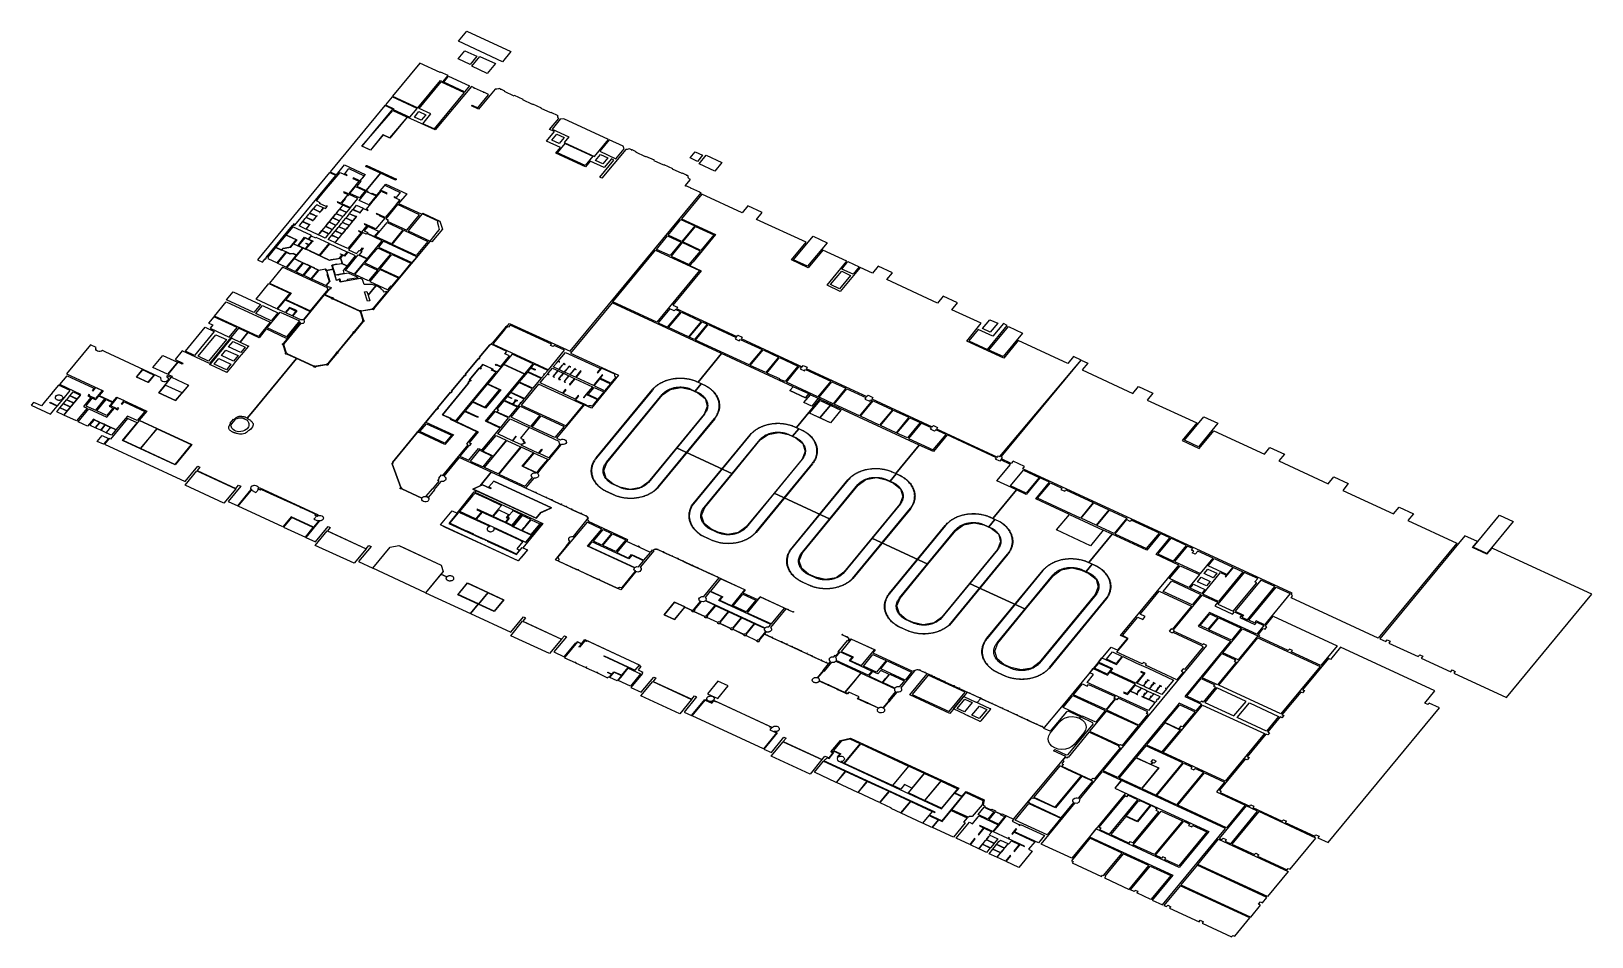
# Model space of a CAD drawing. Extents: x 12.2536 to 12.25666, y 41.79432 to 41.7961.
import ezdxf

# ---------------------------------------------------------------- set-up
doc = ezdxf.new("R2010")
doc.units = 0
doc.layers.add('RM$', color=3, linetype='CONTINUOUS')

msp = doc.modelspace()

# ---------------------------------------------------------------- linework, layer by layer
at = {"layer": 'RM$', "linetype": 'CONTINUOUS'}
for points in [[(12.2544525, 41.7961011), (12.2545393, 41.796061), (12.2545229, 41.7960411), (12.2544361, 41.7960812)], [(12.2544491, 41.7960628), (12.2544727, 41.7960519), (12.2544594, 41.7960358), (12.2544359, 41.7960467)], [(12.2543071, 41.7959734), (12.2543567, 41.7959505), (12.2544009, 41.796004), (12.2544058, 41.7960017), (12.2544159, 41.796014), (12.2544013, 41.7960207), (12.2544007, 41.79602), (12.2543608, 41.7960384)], [(12.2544784, 41.7960516), (12.254509, 41.7960374), (12.254493, 41.7960179), (12.2544623, 41.7960321)], [(12.2544023, 41.7960014), (12.2544474, 41.7959806), (12.2543884, 41.7959092), (12.2543664, 41.7959193), (12.2543823, 41.7959386), (12.2543592, 41.7959493)], [(12.2544171, 41.7960124), (12.254458, 41.7959934), (12.2544485, 41.795982), (12.2544076, 41.7960009)], [(12.2543552, 41.7959492), (12.2543059, 41.795972), (12.2542929, 41.7959562), (12.2543097, 41.7959484), (12.2543084, 41.7959469), (12.2543409, 41.7959319)], [(12.2542469, 41.7958749), (12.2543072, 41.7959454), (12.2543343, 41.7959329), (12.2543355, 41.7959324), (12.2543012, 41.7958913), (12.2542882, 41.7958974), (12.2542633, 41.7958673)], [(12.2543588, 41.7959431), (12.2543721, 41.7959369), (12.2543632, 41.795926), (12.2543499, 41.7959322)], [(12.254643, 41.7959288), (12.2546362, 41.795928), (12.2546201, 41.7959086), (12.2546528, 41.7958934), (12.2546439, 41.7958825), (12.2547038, 41.7958548), (12.2547312, 41.795888)], [(12.2546292, 41.7958986), (12.2546436, 41.7958919), (12.2546338, 41.7958802), (12.2546195, 41.7958868)], [(12.2546461, 41.7958805), (12.2547004, 41.7958553), (12.2546853, 41.7958369), (12.2546309, 41.7958621)], [(12.2547322, 41.7958875), (12.2547138, 41.7958652), (12.2547456, 41.7958505), (12.2547617, 41.79587), (12.2547595, 41.7958749)], [(12.2547153, 41.7958588), (12.2547295, 41.7958522), (12.2547198, 41.7958404), (12.2547056, 41.795847)], [(12.2549011, 41.7958639), (12.2549154, 41.7958573), (12.2549056, 41.7958453), (12.2548912, 41.795852)], [(12.2549231, 41.7958572), (12.2549538, 41.795843), (12.2549398, 41.795826), (12.2549091, 41.7958402)], [(12.2540415, 41.7956519), (12.2540512, 41.7956474), (12.2540561, 41.7956533), (12.2540556, 41.7956536), (12.2540558, 41.7956537), (12.2540572, 41.7956531), (12.2540595, 41.7956558), (12.254058, 41.7956564), (12.2540582, 41.7956566), (12.2540587, 41.7956564), (12.2541105, 41.7957192), (12.25411, 41.7957194), (12.25411, 41.7957194), (12.2541102, 41.7957196), (12.2541116, 41.7957189), (12.2541139, 41.7957216), (12.2541124, 41.7957223), (12.2541126, 41.7957225), (12.2541141, 41.7957218), (12.2541156, 41.795721), (12.2541155, 41.7957209), (12.254114, 41.7957215), (12.2541134, 41.7957208), (12.2541152, 41.7957199), (12.2541955, 41.7958173), (12.2541855, 41.7958219), (12.2541855, 41.7958219), (12.2541831, 41.7958229), (12.2541833, 41.7958231), (12.2541831, 41.7958232)], [(12.254247, 41.7958121), (12.254247, 41.7958121), (12.2542456, 41.7958104), (12.2542456, 41.7958104), (12.2542456, 41.7958104), (12.2542456, 41.7958104), (12.2542456, 41.7958104), (12.2542456, 41.7958104), (12.2542456, 41.7958104), (12.2542442, 41.7958088), (12.2542434, 41.7958077), (12.2542429, 41.7958072), (12.2542301, 41.7958131), (12.2542292, 41.7958119), (12.254241, 41.7958065), (12.2542355, 41.7957999), (12.2542241, 41.7957861), (12.2542201, 41.7957813), (12.2542113, 41.7957853), (12.2542103, 41.7957842), (12.2542191, 41.7957801), (12.2542177, 41.7957784), (12.2542126, 41.7957721), (12.2542117, 41.7957711), (12.2542049, 41.7957629), (12.2541988, 41.7957657), (12.2541983, 41.7957651), (12.2542048, 41.7957621), (12.2542096, 41.7957599), (12.2542095, 41.7957597), (12.2542096, 41.7957596), (12.2542088, 41.7957586), (12.2542043, 41.7957532), (12.2542042, 41.7957533), (12.2542038, 41.7957529), (12.254204, 41.7957528), (12.2542038, 41.7957526), (12.254204, 41.7957525), (12.2542042, 41.7957528), (12.2542044, 41.7957527), (12.2542047, 41.7957531), (12.2542045, 41.7957532), (12.2542091, 41.7957587), (12.2542098, 41.7957596), (12.25421, 41.7957595), (12.2542101, 41.7957597), (12.2542109, 41.7957593), (12.2542233, 41.7957536), (12.2542211, 41.795751), (12.2542165, 41.7957454), (12.2542162, 41.7957455), (12.2542161, 41.7957453), (12.2542112, 41.7957476), (12.254206, 41.79575), (12.2542039, 41.795751), (12.254204, 41.7957511), (12.2542035, 41.7957513), (12.2542034, 41.7957512), (12.254203, 41.7957514), (12.2542039, 41.7957525), (12.2542038, 41.7957526), (12.2542018, 41.7957502), (12.2541996, 41.7957475), (12.2541974, 41.7957448), (12.2541972, 41.7957449), (12.2541969, 41.7957445), (12.2541971, 41.7957444), (12.2541969, 41.7957442), (12.254197, 41.7957441), (12.2541972, 41.7957444), (12.2541974, 41.7957443), (12.2541977, 41.7957447), (12.2541975, 41.7957447), (12.254202, 41.7957502), (12.2542029, 41.7957513), (12.2542033, 41.7957511), (12.2542032, 41.795751), (12.2542037, 41.7957507), (12.2542038, 41.7957509), (12.254216, 41.7957452), (12.2542159, 41.7957452), (12.2542159, 41.7957451), (12.2542161, 41.795745), (12.2542106, 41.7957383), (12.2542095, 41.7957369), (12.2542092, 41.7957371), (12.2542091, 41.7957369), (12.2542063, 41.7957382), (12.254197, 41.7957425), (12.2541971, 41.7957427), (12.2541966, 41.7957429), (12.2541965, 41.7957428), (12.2541961, 41.795743), (12.254197, 41.7957441), (12.2541968, 41.7957441), (12.2541949, 41.7957418), (12.2541904, 41.7957364), (12.2541903, 41.7957365), (12.2541899, 41.7957361), (12.2541901, 41.795736), (12.2541899, 41.7957358), (12.2541901, 41.7957357), (12.2541903, 41.7957359), (12.2541904, 41.7957359), (12.2541908, 41.7957362), (12.2541906, 41.7957363), (12.2541951, 41.7957417), (12.254196, 41.7957428), (12.2541964, 41.7957427), (12.2541963, 41.7957426), (12.2541968, 41.7957423), (12.2541969, 41.7957424), (12.254209, 41.7957368), (12.2542089, 41.7957367), (12.2542092, 41.7957365), (12.2542035, 41.7957296), (12.2542025, 41.7957285), (12.2542023, 41.7957286), (12.2542022, 41.7957285), (12.25419, 41.7957341), (12.2541901, 41.7957342), (12.2541896, 41.7957345), (12.2541895, 41.7957344), (12.2541891, 41.7957345), (12.25419, 41.7957356), (12.2541899, 41.7957357), (12.2541852, 41.79573), (12.2541835, 41.795728), (12.2541833, 41.795728), (12.254183, 41.7957277), (12.2541832, 41.7957276), (12.254183, 41.7957273), (12.2541831, 41.7957273), (12.2541833, 41.7957275), (12.2541835, 41.7957274), (12.2541838, 41.7957278), (12.2541836, 41.7957279), (12.2541884, 41.7957337), (12.254189, 41.7957344), (12.2541894, 41.7957342), (12.2541893, 41.7957341), (12.2541898, 41.7957339), (12.2541899, 41.795734), (12.2542021, 41.7957284), (12.254202, 41.7957282), (12.2542022, 41.7957281), (12.2541967, 41.7957214), (12.2541956, 41.7957201), (12.2541953, 41.7957202), (12.2541952, 41.7957201), (12.2541881, 41.7957234), (12.2541831, 41.7957257), (12.2541832, 41.7957258), (12.2541826, 41.795726), (12.2541825, 41.7957259), (12.2541821, 41.7957261), (12.2541831, 41.7957272), (12.2541829, 41.7957273), (12.254181, 41.7957249), (12.2541787, 41.7957222), (12.2541765, 41.7957195), (12.2541763, 41.7957196), (12.254176, 41.7957192), (12.2541762, 41.7957192), (12.254176, 41.7957189), (12.2541762, 41.7957189), (12.2541763, 41.7957191), (12.2541765, 41.795719), (12.2541768, 41.7957194), (12.2541767, 41.7957195), (12.2541821, 41.795726), (12.2541825, 41.7957258), (12.2541824, 41.7957257), (12.2541829, 41.7957255), (12.254183, 41.7957256), (12.2541951, 41.79572), (12.254195, 41.7957198), (12.2541953, 41.7957197), (12.2541886, 41.7957117), (12.2541884, 41.7957118), (12.2541883, 41.7957116), (12.2541805, 41.7957153), (12.2541763, 41.7957172), (12.2541761, 41.7957173), (12.2541762, 41.7957174), (12.2541757, 41.7957176), (12.2541756, 41.7957175), (12.2541752, 41.7957177), (12.2541761, 41.7957188), (12.254176, 41.7957189), (12.2541715, 41.7957135), (12.2541696, 41.7957111), (12.2541694, 41.7957112), (12.2541691, 41.7957108), (12.2541692, 41.7957107), (12.2541691, 41.7957105), (12.2541692, 41.7957104), (12.2541694, 41.7957107), (12.2541696, 41.7957106), (12.2541699, 41.795711), (12.2541697, 41.7957111), (12.2541751, 41.7957176), (12.2541755, 41.7957174), (12.2541754, 41.7957173), (12.2541759, 41.795717), (12.254176, 41.7957172), (12.2541882, 41.7957115), (12.2541881, 41.7957114), (12.2541883, 41.7957113), (12.2541817, 41.7957032), (12.2541814, 41.7957034), (12.2541813, 41.7957032), (12.2541798, 41.7957039), (12.2541693, 41.7957088), (12.2541691, 41.7957088), (12.2541692, 41.795709), (12.2541687, 41.7957092), (12.2541686, 41.7957091), (12.2541682, 41.7957093), (12.2541692, 41.7957104), (12.254169, 41.7957104), (12.2541671, 41.7957081), (12.2541634, 41.7957037), (12.2541626, 41.7957027), (12.2541624, 41.7957028), (12.2541628, 41.7957026), (12.2541681, 41.7957092), (12.2541685, 41.795709), (12.2541684, 41.7957089), (12.254169, 41.7957086), (12.2541691, 41.7957087), (12.2541812, 41.7957031), (12.2541811, 41.795703), (12.2541814, 41.7957029), (12.2541746, 41.7956946), (12.2541599, 41.7957014), (12.2541614, 41.7957007), (12.2541616, 41.7957009), (12.2541614, 41.795701), (12.2541622, 41.795702), (12.2541621, 41.795702), (12.2541613, 41.7957011), (12.2541611, 41.7957011), (12.2541609, 41.7957009), (12.2541371, 41.795712), (12.2541373, 41.7957122), (12.2541371, 41.7957122), (12.2541379, 41.7957132), (12.2541379, 41.7957133), (12.2541381, 41.7957135), (12.2541383, 41.7957134), (12.2541386, 41.7957138), (12.2541384, 41.7957139), (12.2541429, 41.7957193), (12.2541427, 41.7957193), (12.2541383, 41.7957139), (12.2541381, 41.795714), (12.2541378, 41.7957136), (12.254138, 41.7957136), (12.2541377, 41.7957132), (12.2541369, 41.7957123), (12.2541368, 41.7957124), (12.2541366, 41.7957122), (12.2541235, 41.7957183), (12.2541248, 41.79572), (12.2541302, 41.7957265), (12.2541305, 41.7957264), (12.2541306, 41.7957265), (12.2541428, 41.7957209), (12.2541427, 41.7957208), (12.2541432, 41.7957205), (12.2541433, 41.7957207), (12.2541437, 41.7957205), (12.2541428, 41.7957194), (12.2541429, 41.7957193), (12.2541448, 41.7957216), (12.2541447, 41.7957217), (12.2541438, 41.7957206), (12.2541434, 41.7957208), (12.2541435, 41.7957209), (12.254143, 41.7957211), (12.2541429, 41.795721), (12.2541332, 41.7957255), (12.2541307, 41.7957266), (12.2541308, 41.7957268), (12.2541306, 41.7957269), (12.2541354, 41.7957327), (12.2541372, 41.7957349), (12.2541375, 41.7957348), (12.2541376, 41.7957349), (12.2541408, 41.7957335), (12.2541455, 41.7957313), (12.2541497, 41.7957293), (12.2541496, 41.7957292), (12.2541502, 41.795729), (12.2541502, 41.7957291), (12.2541506, 41.7957289), (12.2541497, 41.7957278), (12.2541499, 41.7957277), (12.254152, 41.7957303), (12.2541522, 41.7957303), (12.2541525, 41.7957306), (12.2541525, 41.7957307), (12.2541524, 41.7957307), (12.2541568, 41.7957361), (12.2541566, 41.7957362), (12.2541549, 41.795734), (12.2541522, 41.7957308), (12.254152, 41.7957309), (12.2541517, 41.7957305), (12.2541519, 41.7957304), (12.2541507, 41.795729), (12.2541503, 41.7957292), (12.2541504, 41.7957293), (12.2541499, 41.7957295), (12.2541498, 41.7957294), (12.2541464, 41.795731), (12.2541377, 41.795735), (12.2541378, 41.7957352), (12.2541375, 41.7957353), (12.2541427, 41.7957415), (12.2541442, 41.7957433), (12.2541444, 41.7957432), (12.2541445, 41.7957434), (12.2541465, 41.7957424), (12.2541561, 41.795738), (12.2541567, 41.7957377), (12.2541566, 41.7957376), (12.2541571, 41.7957374), (12.2541572, 41.7957375), (12.2541576, 41.7957373), (12.2541567, 41.7957362), (12.2541568, 41.7957361), (12.2541588, 41.7957385), (12.2541586, 41.7957385), (12.2541577, 41.7957374), (12.2541573, 41.7957376), (12.2541574, 41.7957377), (12.2541569, 41.795738), (12.2541568, 41.7957378), (12.2541508, 41.7957406), (12.2541446, 41.7957435), (12.2541447, 41.7957436), (12.2541445, 41.7957437), (12.254146, 41.7957456), (12.2541511, 41.7957518), (12.2541514, 41.7957516), (12.2541515, 41.7957518), (12.2541557, 41.7957498), (12.2541637, 41.7957462), (12.2541636, 41.795746), (12.2541641, 41.7957458), (12.2541642, 41.7957459), (12.2541646, 41.7957457), (12.2541636, 41.7957446), (12.2541638, 41.7957446), (12.2541657, 41.7957469), (12.2541656, 41.795747), (12.2541646, 41.7957458), (12.2541643, 41.795746), (12.2541643, 41.7957461), (12.2541638, 41.7957464), (12.2541637, 41.7957463), (12.2541569, 41.7957494), (12.2541518, 41.7957518), (12.2541516, 41.7957519), (12.2541516, 41.7957519), (12.2541517, 41.795752), (12.2541514, 41.7957521), (12.254156, 41.7957577), (12.2541569, 41.7957587), (12.2541579, 41.79576), (12.2541582, 41.7957604), (12.2541588, 41.7957601), (12.2541714, 41.7957543), (12.2541712, 41.7957541), (12.2541713, 41.7957541), (12.2541714, 41.795754), (12.2541707, 41.7957532), (12.25417, 41.7957523), (12.2541661, 41.7957476), (12.2541659, 41.7957477), (12.2541656, 41.7957473), (12.2541658, 41.7957472), (12.2541656, 41.795747), (12.2541657, 41.7957469), (12.2541659, 41.7957472), (12.2541661, 41.7957471), (12.2541664, 41.7957475), (12.2541663, 41.7957475), (12.2541669, 41.7957483), (12.2541715, 41.795754), (12.2541717, 41.7957539), (12.2541718, 41.795754), (12.2541719, 41.7957541), (12.2541752, 41.7957525), (12.2541792, 41.7957574), (12.2541779, 41.795758), (12.2541766, 41.7957565), (12.2541634, 41.7957626), (12.2541646, 41.7957641), (12.2541573, 41.7957675), (12.2541623, 41.7957736), (12.2541774, 41.7957918), (12.2542038, 41.7958237), (12.2542171, 41.7958175), (12.254218, 41.7958187), (12.254213, 41.795821), (12.2542212, 41.795831), (12.2542511, 41.7958171)], [(12.2542235, 41.7957204), (12.2542231, 41.7957208), (12.2542233, 41.7957207), (12.2542236, 41.795721), (12.2542234, 41.7957211), (12.2542298, 41.7957289), (12.2542297, 41.7957289), (12.2542288, 41.7957278), (12.2542284, 41.795728), (12.2542285, 41.7957281), (12.2542279, 41.7957284), (12.2542278, 41.7957283), (12.254216, 41.7957337), (12.2542157, 41.7957339), (12.2542158, 41.795734), (12.2542155, 41.7957341), (12.2542175, 41.7957365), (12.2542222, 41.7957422), (12.2542224, 41.7957421), (12.2542226, 41.7957422), (12.2542241, 41.7957415), (12.2542342, 41.7957368), (12.2542347, 41.7957366), (12.2542346, 41.7957365), (12.2542351, 41.7957362), (12.2542352, 41.7957363), (12.2542356, 41.7957362), (12.2542303, 41.7957298), (12.2542302, 41.7957296), (12.25423, 41.7957297), (12.2542297, 41.7957293), (12.2542299, 41.7957292), (12.2542297, 41.795729), (12.2542299, 41.7957289), (12.2542301, 41.7957292), (12.2542302, 41.7957291), (12.2542306, 41.7957295), (12.2542304, 41.7957296), (12.2542324, 41.7957321), (12.2542368, 41.7957373), (12.2542366, 41.7957374), (12.2542357, 41.7957363), (12.2542353, 41.7957364), (12.2542354, 41.7957366), (12.2542349, 41.7957368), (12.2542348, 41.7957367), (12.2542304, 41.7957387), (12.254225, 41.7957412), (12.2542226, 41.7957423), (12.2542228, 41.7957424), (12.2542225, 41.7957426), (12.2542291, 41.7957506), (12.2542294, 41.7957505), (12.2542295, 41.7957506), (12.254233, 41.795749), (12.2542409, 41.7957454), (12.2542417, 41.795745), (12.2542416, 41.7957449), (12.2542421, 41.7957446), (12.2542422, 41.7957448), (12.2542426, 41.7957446), (12.2542427, 41.7957447), (12.2542423, 41.7957449), (12.2542424, 41.795745), (12.2542419, 41.7957452), (12.2542418, 41.7957451), (12.2542296, 41.7957507), (12.2542297, 41.7957509), (12.2542295, 41.795751), (12.2542345, 41.7957571), (12.2542363, 41.7957592), (12.2542494, 41.7957531), (12.2542492, 41.795753), (12.2542494, 41.7957529), (12.2542417, 41.7957435), (12.2542418, 41.7957434), (12.254244, 41.795746), (12.2542441, 41.7957459), (12.2542445, 41.7957463), (12.2542443, 41.7957464), (12.254246, 41.7957484), (12.2542496, 41.7957528), (12.2542496, 41.7957528), (12.2542498, 41.7957527), (12.2542499, 41.7957529), (12.2542583, 41.795749), (12.2542592, 41.79575), (12.2542556, 41.7957516), (12.2542641, 41.7957619), (12.2542688, 41.7957677), (12.2542738, 41.7957737), (12.2542793, 41.7957804), (12.2542843, 41.7957864), (12.2542954, 41.7957813), (12.2542964, 41.7957825), (12.2542835, 41.7957884), (12.2542845, 41.7957896), (12.2542845, 41.7957896), (12.2542845, 41.7957896), (12.2542845, 41.7957896), (12.2542845, 41.7957896), (12.2542845, 41.7957896), (12.2542845, 41.7957896), (12.2542845, 41.7957896), (12.2542845, 41.7957896), (12.2542845, 41.7957896), (12.2542845, 41.7957896), (12.2542845, 41.7957896), (12.2542845, 41.7957896), (12.2542845, 41.7957896), (12.2542845, 41.7957896), (12.2542845, 41.7957896), (12.2542845, 41.7957896), (12.2542845, 41.7957896), (12.2542845, 41.7957896), (12.2542853, 41.7957906), (12.2542866, 41.7957921), (12.2542866, 41.7957921), (12.2542866, 41.7957921), (12.2542876, 41.7957934), (12.2542876, 41.7957934), (12.2542876, 41.7957934), (12.254289, 41.795795), (12.2542896, 41.7957957), (12.2542901, 41.7957964), (12.2542917, 41.7957983), (12.2543221, 41.7957843), (12.2543139, 41.7957744), (12.2543107, 41.7957758), (12.2543097, 41.7957747), (12.2543212, 41.7957694), (12.2543202, 41.7957681), (12.2543169, 41.7957642), (12.2543111, 41.7957571), (12.2543005, 41.7957443), (12.2542926, 41.7957347), (12.2542815, 41.7957399), (12.2542815, 41.7957399), (12.2542754, 41.7957427), (12.2542749, 41.7957421), (12.254281, 41.7957393), (12.2542805, 41.7957387), (12.2542915, 41.7957337), (12.254274, 41.7957126), (12.2542521, 41.7957227), (12.2542513, 41.7957217), (12.2542566, 41.7957192), (12.254246, 41.7957064), (12.2542407, 41.7957088), (12.2542398, 41.7957078), (12.2542452, 41.7957054), (12.2542192, 41.795674), (12.2541943, 41.7956855), (12.2541944, 41.7956857), (12.2541942, 41.7956858), (12.254195, 41.7956868), (12.2541949, 41.7956868), (12.2541941, 41.7956859), (12.2541939, 41.795686), (12.2541937, 41.7956858), (12.254192, 41.7956866), (12.2541806, 41.7956918), (12.2541816, 41.7956931), (12.2541874, 41.7957001), (12.2541877, 41.7956999), (12.2541878, 41.7957001), (12.2541899, 41.7956991), (12.2541993, 41.7956948), (12.2541999, 41.7956945), (12.2541998, 41.7956943), (12.2542003, 41.7956941), (12.2542004, 41.7956942), (12.2542008, 41.795694), (12.2541954, 41.7956875), (12.2541953, 41.7956876), (12.2541949, 41.7956872), (12.2541951, 41.7956871), (12.2541949, 41.7956869), (12.2541951, 41.7956868), (12.2541953, 41.7956871), (12.2541955, 41.795687), (12.2541958, 41.7956874), (12.2541956, 41.7956874), (12.254201, 41.795694), (12.254202, 41.7956952), (12.2542018, 41.7956953), (12.2542009, 41.7956941), (12.2542005, 41.7956943), (12.2542006, 41.7956944), (12.2542001, 41.7956947), (12.2542, 41.7956946), (12.2541924, 41.7956981), (12.2541882, 41.7957), (12.2541879, 41.7957002), (12.2541879, 41.7957002), (12.254188, 41.7957003), (12.2541877, 41.7957004), (12.2541933, 41.7957072), (12.2541944, 41.7957085), (12.2541946, 41.7957084), (12.2541947, 41.7957085), (12.254197, 41.7957075), (12.2542015, 41.7957054), (12.2542069, 41.7957029), (12.2542068, 41.7957028), (12.2542073, 41.7957025), (12.2542074, 41.7957026), (12.2542078, 41.7957025), (12.2542068, 41.7957013), (12.2542024, 41.7956959), (12.2542022, 41.795696), (12.2542019, 41.7956956), (12.2542021, 41.7956955), (12.2542019, 41.7956953), (12.254202, 41.7956952), (12.2542022, 41.7956955), (12.2542024, 41.7956954), (12.2542027, 41.7956958), (12.2542025, 41.7956959), (12.2542089, 41.7957036), (12.2542088, 41.7957037), (12.2542079, 41.7957026), (12.2542075, 41.7957028), (12.2542076, 41.7957029), (12.2542071, 41.7957031), (12.254207, 41.795703), (12.2542001, 41.7957062), (12.254195, 41.7957085), (12.2541948, 41.7957086), (12.2541949, 41.7957088), (12.2541947, 41.7957089), (12.2542, 41.7957153), (12.2542013, 41.7957169), (12.2542016, 41.7957168), (12.2542017, 41.7957169), (12.2542098, 41.7957132), (12.2542138, 41.7957113), (12.2542137, 41.7957112), (12.2542143, 41.795711), (12.2542144, 41.7957111), (12.2542147, 41.7957109), (12.2542138, 41.7957097), (12.2542094, 41.7957044), (12.2542092, 41.7957044), (12.2542089, 41.7957041), (12.254209, 41.795704), (12.2542088, 41.7957037), (12.254209, 41.7957037), (12.2542092, 41.7957039), (12.2542094, 41.7957038), (12.2542097, 41.7957042), (12.2542095, 41.7957043), (12.254214, 41.7957097), (12.2542159, 41.795712), (12.2542158, 41.7957121), (12.2542148, 41.795711), (12.2542144, 41.7957112), (12.2542145, 41.7957113), (12.254214, 41.7957115), (12.2542139, 41.7957114), (12.2542095, 41.7957135), (12.2542033, 41.7957163), (12.2542018, 41.795717), (12.2542018, 41.7957171), (12.2542019, 41.7957172), (12.2542016, 41.7957173), (12.2542033, 41.7957193), (12.254207, 41.7957238), (12.2542083, 41.7957253), (12.2542085, 41.7957252), (12.2542086, 41.7957254), (12.2542103, 41.7957246), (12.2542133, 41.7957232), (12.2542208, 41.7957197), (12.2542207, 41.7957196), (12.2542212, 41.7957194), (12.2542213, 41.7957195), (12.2542217, 41.7957193), (12.2542208, 41.7957182), (12.2542163, 41.7957128), (12.2542161, 41.7957129), (12.2542158, 41.7957125), (12.254216, 41.7957124), (12.2542158, 41.7957122), (12.254216, 41.7957121), (12.2542161, 41.7957123), (12.2542163, 41.7957122), (12.2542166, 41.7957126), (12.2542165, 41.7957127), (12.254219, 41.7957158), (12.2542209, 41.7957181), (12.2542229, 41.7957205), (12.2542227, 41.7957205), (12.2542227, 41.7957205), (12.2542218, 41.7957194), (12.2542214, 41.7957196), (12.2542215, 41.7957197), (12.254221, 41.7957199), (12.2542209, 41.7957198), (12.2542134, 41.7957233), (12.2542087, 41.7957255), (12.2542087, 41.7957255), (12.2542088, 41.7957255), (12.2542088, 41.7957256), (12.2542086, 41.7957257), (12.2542109, 41.7957285), (12.2542152, 41.7957338), (12.2542155, 41.7957336), (12.2542156, 41.7957338), (12.2542201, 41.7957317), (12.2542278, 41.7957281), (12.2542277, 41.795728), (12.2542282, 41.7957278), (12.2542283, 41.7957279), (12.2542287, 41.7957277), (12.2542277, 41.7957266), (12.2542277, 41.7957266), (12.2542233, 41.7957212), (12.2542231, 41.7957213), (12.2542228, 41.7957209), (12.2542229, 41.7957208), (12.2542228, 41.7957206), (12.2542229, 41.7957205), (12.2542234, 41.7957203)], [(12.2543166, 41.7957603), (12.2542937, 41.7957326), (12.2542986, 41.7957303), (12.2542964, 41.7957276), (12.2543349, 41.7957098), (12.25436, 41.7957402)], [(12.2554054, 41.7955537), (12.2554164, 41.795567), (12.2553882, 41.7955801), (12.2553771, 41.7955668), (12.2552775, 41.7956129), (12.2552885, 41.7956262), (12.2552603, 41.7956392), (12.2552492, 41.7956259), (12.2552252, 41.795637), (12.2551861, 41.7955897), (12.2551601, 41.7956017), (12.2551992, 41.7956491), (12.255152, 41.7956709), (12.2551234, 41.7956362), (12.2550902, 41.7956515), (12.2551189, 41.7956862), (12.2550217, 41.7957312), (12.2550327, 41.7957445), (12.2550045, 41.7957576), (12.2549935, 41.7957443), (12.2549146, 41.7957808), (12.2548745, 41.7957322), (12.2549411, 41.7957014), (12.2549147, 41.7956694), (12.2548971, 41.7956481), (12.2548909, 41.7956407), (12.2549131, 41.7956302), (12.2548576, 41.795563), (12.2548666, 41.7955589), (12.2548642, 41.7955561), (12.2548734, 41.7955517), (12.2549831, 41.795501), (12.2549852, 41.7955035), (12.2549934, 41.7954997), (12.2549913, 41.7954972), (12.255111, 41.7954418), (12.2551131, 41.7954443), (12.2551213, 41.7954406), (12.2551192, 41.795438), (12.2552381, 41.795383), (12.2552406, 41.7953859), (12.2552503, 41.7953814), (12.2552479, 41.7953785), (12.2553668, 41.7953235), (12.2553689, 41.795326), (12.2553771, 41.7953222), (12.255375, 41.7953197), (12.2554947, 41.7952643), (12.2554968, 41.7952669), (12.2554997, 41.7952655), (12.2556483, 41.7954414), (12.2556592, 41.7954547), (12.255644, 41.7954618), (12.255633, 41.7954484), (12.2555357, 41.7954934), (12.2555071, 41.7954587), (12.255435, 41.795492), (12.2554626, 41.7955272)], [(12.2542961, 41.7957252), (12.2543272, 41.7957108), (12.2543047, 41.7956835), (12.2542736, 41.7956979)], [(12.2548733, 41.7957309), (12.2549004, 41.7957184), (12.2548751, 41.7956878), (12.254848, 41.7957003)], [(12.2540974, 41.7957003), (12.2540778, 41.7956765), (12.254089, 41.7956714), (12.2540918, 41.7956748), (12.2541064, 41.7956774), (12.2541176, 41.7956909)], [(12.254111, 41.7957166), (12.2540979, 41.7957009), (12.2541189, 41.7956912), (12.2541125, 41.7956834), (12.2541207, 41.7956796), (12.2541343, 41.7956961), (12.2541417, 41.7956927), (12.2541475, 41.7956997)], [(12.2541347, 41.7956949), (12.2541223, 41.7956799), (12.2541359, 41.7956736), (12.2541421, 41.7956811), (12.2541365, 41.7956837), (12.2541371, 41.7956844), (12.2541428, 41.7956818), (12.2541483, 41.7956886)], [(12.2541567, 41.7956955), (12.254156, 41.7956946), (12.2541478, 41.7956984), (12.2541427, 41.7956922), (12.2541509, 41.7956884), (12.2541503, 41.7956877), (12.2541493, 41.7956881), (12.2541369, 41.7956731), (12.2541368, 41.7956729), (12.2541449, 41.7956692), (12.2541633, 41.7956607), (12.2541823, 41.7956837)], [(12.2542202, 41.7956716), (12.2542362, 41.7956642), (12.2542413, 41.7956703), (12.2542432, 41.7956694), (12.2542481, 41.7956753), (12.2542493, 41.7956747), (12.2542445, 41.7956688), (12.2542464, 41.7956679), (12.2542413, 41.7956618), (12.2542574, 41.7956544), (12.2542856, 41.7956885), (12.2542864, 41.7956894), (12.2542563, 41.7957033), (12.2542551, 41.7957019), (12.2542479, 41.7957052)], [(12.2542581, 41.7957175), (12.2542511, 41.795709), (12.2542582, 41.7957057), (12.254257, 41.7957043), (12.2542716, 41.7956975), (12.2542798, 41.7957075)], [(12.2543292, 41.7957099), (12.2543765, 41.795688), (12.2543536, 41.7956604), (12.2543063, 41.7956822)], [(12.254847, 41.7956989), (12.2548738, 41.7956865), (12.2548519, 41.79566), (12.2548251, 41.7956724)], [(12.2549021, 41.7957176), (12.2549379, 41.795701), (12.2549126, 41.7956704), (12.2548768, 41.7956869)], [(12.2551327, 41.7956983), (12.2551603, 41.7956855), (12.2551221, 41.7956393), (12.2550945, 41.7956521)], [(12.2540898, 41.795671), (12.2540893, 41.7956704), (12.2540773, 41.7956759), (12.2540611, 41.7956563), (12.2540629, 41.7956555), (12.2540618, 41.7956541), (12.2540802, 41.7956456), (12.254098, 41.7956672)], [(12.2541128, 41.7956546), (12.2541178, 41.7956608), (12.2541114, 41.7956638), (12.2541057, 41.7956628), (12.2540983, 41.7956662), (12.254081, 41.7956452), (12.2540984, 41.7956372)], [(12.2541217, 41.7956791), (12.2541299, 41.7956753), (12.2541184, 41.7956614), (12.2541115, 41.7956645), (12.2541059, 41.7956635), (12.254098, 41.7956672), (12.2540898, 41.795671), (12.2540924, 41.7956742), (12.254107, 41.7956767), (12.2541125, 41.7956834)], [(12.2541307, 41.7956749), (12.2541136, 41.7956543), (12.2541621, 41.7956318), (12.2541761, 41.7956343), (12.2541771, 41.7956311), (12.25419, 41.7956334), (12.2541875, 41.7956412), (12.2541885, 41.7956414), (12.2541978, 41.795643), (12.2542071, 41.7956446), (12.2542069, 41.7956455), (12.2542078, 41.7956457), (12.2542053, 41.7956536), (12.2542044, 41.7956534), (12.2542041, 41.7956543), (12.2541948, 41.7956526), (12.2541946, 41.7956533), (12.2541852, 41.7956517), (12.2541854, 41.795651), (12.2541833, 41.7956506), (12.2541444, 41.7956686), (12.2541449, 41.7956692), (12.2541368, 41.7956729), (12.2541363, 41.7956723)], [(12.2541831, 41.7956833), (12.2541641, 41.7956603), (12.2541834, 41.7956514), (12.2542028, 41.7956548), (12.2542082, 41.7956613), (12.2542045, 41.795663), (12.254205, 41.7956636), (12.2542124, 41.7956602), (12.2542181, 41.7956671)], [(12.2542189, 41.7956667), (12.2542127, 41.7956592), (12.254209, 41.7956609), (12.2542046, 41.7956557), (12.2542053, 41.7956536), (12.2542078, 41.7956457), (12.2542081, 41.7956448), (12.2542182, 41.7956401), (12.2542343, 41.7956596)], [(12.2543033, 41.7956632), (12.2542778, 41.795675), (12.2542698, 41.7956653), (12.2542686, 41.7956658), (12.2542522, 41.795646), (12.2542789, 41.7956336)], [(12.2542793, 41.7956768), (12.2543449, 41.7956465), (12.2543544, 41.795658), (12.2542888, 41.7956883)], [(12.2543058, 41.795662), (12.2543074, 41.7956613), (12.2543077, 41.7956616), (12.2543428, 41.7956453), (12.2543196, 41.7956171), (12.2542828, 41.7956342)], [(12.2548235, 41.7956705), (12.25491, 41.7956306), (12.2548262, 41.7955291), (12.2547398, 41.7955691)], [(12.2548538, 41.7956591), (12.2548896, 41.7956425), (12.2549116, 41.7956691), (12.2548758, 41.7956856)], [(12.2540911, 41.7956372), (12.2540655, 41.7956061), (12.2541076, 41.7955866), (12.2540972, 41.795574), (12.254146, 41.7955515), (12.2541808, 41.7955936), (12.2541808, 41.7955937), (12.2541799, 41.7955943), (12.2541791, 41.7955955), (12.2541791, 41.7955965)], [(12.2541136, 41.7956543), (12.2540992, 41.7956368), (12.2541166, 41.7956288), (12.2541305, 41.7956456), (12.2541213, 41.7956499), (12.2541218, 41.7956505)], [(12.2541313, 41.7956452), (12.2541174, 41.7956284), (12.2541317, 41.7956218), (12.2541461, 41.7956392), (12.254139, 41.7956425), (12.2541385, 41.7956419)], [(12.2541608, 41.7956316), (12.2541536, 41.7956349), (12.2541541, 41.7956355), (12.254147, 41.7956388), (12.2541325, 41.7956214), (12.2541469, 41.7956147)], [(12.2541754, 41.7956335), (12.2541614, 41.795631), (12.2541477, 41.7956144), (12.2541765, 41.7956011), (12.2541831, 41.795609), (12.2541787, 41.7956229), (12.2541797, 41.795623), (12.2541776, 41.7956297), (12.2541766, 41.7956295)], [(12.2542177, 41.7956395), (12.2542079, 41.795644), (12.2541981, 41.7956423), (12.2541978, 41.795643), (12.2541885, 41.7956414), (12.2541945, 41.7956222), (12.2542121, 41.7956253), (12.2542104, 41.7956306)], [(12.2542397, 41.7956613), (12.2542566, 41.7956535), (12.2542317, 41.7956233), (12.2542148, 41.7956311)], [(12.2542818, 41.795633), (12.2542622, 41.7956092), (12.2542977, 41.7955927), (12.2543044, 41.7956008), (12.2543056, 41.7956002), (12.2543186, 41.795616)], [(12.2540642, 41.7956051), (12.2541051, 41.7955862), (12.2540798, 41.7955555), (12.2540389, 41.7955745)], [(12.2542205, 41.7956259), (12.2542007, 41.7956224), (12.254201, 41.7956217), (12.2541998, 41.7956215), (12.2541997, 41.7956219), (12.2541996, 41.7956222), (12.2541938, 41.7956212), (12.2541965, 41.7956128), (12.2542022, 41.7956138), (12.254202, 41.7956145), (12.2542032, 41.7956147), (12.2542049, 41.7956093), (12.254219, 41.7956118), (12.2542185, 41.7956135), (12.2542393, 41.7956172)], [(12.2551889, 41.7956294), (12.2552063, 41.7956213), (12.2551845, 41.7955949), (12.2551671, 41.795603)], [(12.253994, 41.7955889), (12.2540476, 41.7955642), (12.2540343, 41.7955481), (12.2539807, 41.7955729)], [(12.2541733, 41.7955829), (12.2541869, 41.7955767), (12.2541867, 41.7955761), (12.2541875, 41.7955753), (12.2541889, 41.7955751), (12.2541895, 41.7955754), (12.2542424, 41.795551), (12.2542422, 41.7955505), (12.254243, 41.7955496), (12.2542437, 41.7955495), (12.254244, 41.7955485), (12.2542486, 41.795533), (12.254248, 41.7955325), (12.2542477, 41.7955315), (12.2542481, 41.7955309), (12.2542316, 41.795511), (12.2542308, 41.7955101), (12.2542301, 41.7955102), (12.254229, 41.7955095), (12.2542288, 41.7955085), (12.2542291, 41.795508), (12.2542288, 41.7955075), (12.2541988, 41.7954712), (12.254198, 41.7954703), (12.2541974, 41.7954704), (12.2541962, 41.7954698), (12.2541959, 41.7954688), (12.2541963, 41.7954682), (12.2541795, 41.7954479), (12.2541795, 41.7954479), (12.2541791, 41.7954474), (12.254179, 41.7954473), (12.2541783, 41.7954474), (12.2541772, 41.7954468), (12.2541769, 41.7954463), (12.2541567, 41.7954427), (12.2541555, 41.7954425), (12.2541553, 41.7954424), (12.2541548, 41.7954429), (12.2541535, 41.795443), (12.2541528, 41.7954428), (12.2541522, 41.7954431), (12.2541002, 41.7954671), (12.2541001, 41.7954672), (12.2541002, 41.7954677), (12.2540994, 41.7954685), (12.2540989, 41.7954686), (12.2540986, 41.7954687), (12.2540935, 41.7954848), (12.2540935, 41.7954849), (12.2540941, 41.7954853), (12.2540943, 41.7954863), (12.254094, 41.7954866), (12.254094, 41.7954868), (12.2541274, 41.7955273), (12.2541287, 41.795527), (12.2541306, 41.7955271), (12.2541323, 41.7955276), (12.2541335, 41.7955286), (12.2541336, 41.7955287), (12.2541343, 41.79553), (12.2541342, 41.7955314), (12.2541334, 41.7955327), (12.2541324, 41.7955334)], [(12.2539559, 41.7955398), (12.2539458, 41.7955276), (12.2539541, 41.7955238), (12.2539487, 41.7955172), (12.2539862, 41.7954998), (12.2540017, 41.7955186)], [(12.2539804, 41.7955694), (12.2540669, 41.7955294), (12.2540437, 41.7955013), (12.2539571, 41.7955413)], [(12.2540513, 41.7955619), (12.2540815, 41.7955479), (12.2540686, 41.7955322), (12.2540384, 41.7955462)], [(12.2540863, 41.7955491), (12.254124, 41.7955317), (12.2540984, 41.7955007), (12.2540607, 41.7955181)], [(12.2548721, 41.7955498), (12.2548626, 41.7955542), (12.2548602, 41.7955513), (12.2548513, 41.7955554), (12.2548287, 41.795528), (12.2548471, 41.7955195)], [(12.2548741, 41.7955489), (12.2549128, 41.7955309), (12.2548878, 41.7955006), (12.254849, 41.7955186)], [(12.2539389, 41.7955192), (12.2539569, 41.7955109), (12.2539182, 41.795464), (12.2539002, 41.7954724)], [(12.2546129, 41.7954358), (12.2546447, 41.7954742), (12.2546244, 41.7954836), (12.2546225, 41.7954813), (12.2546174, 41.7954837), (12.2546192, 41.7954858), (12.2546193, 41.7954859), (12.2545376, 41.7955235), (12.2545345, 41.7955197), (12.2545319, 41.7955209), (12.2545324, 41.7955204), (12.2545324, 41.7955199), (12.2545321, 41.7955194), (12.2545315, 41.795519), (12.2545309, 41.7955188), (12.2545302, 41.7955188), (12.2545233, 41.7955103), (12.2545049, 41.795488), (12.2545048, 41.7954879), (12.2545052, 41.7954875), (12.2545052, 41.795487), (12.2545049, 41.7954865), (12.2545045, 41.7954861), (12.2545042, 41.7954861)], [(12.2549148, 41.79553), (12.254925, 41.7955253), (12.2549, 41.795495), (12.2548897, 41.7954997)], [(12.2549019, 41.7954941), (12.254927, 41.7955244), (12.2549816, 41.7954991), (12.2549795, 41.7954966), (12.2549877, 41.7954928), (12.2549898, 41.7954953), (12.2550325, 41.7954756), (12.2550075, 41.7954452)], [(12.2555142, 41.7955228), (12.2555064, 41.7955264), (12.2554859, 41.7955017), (12.2554568, 41.7955151), (12.2554383, 41.7954926), (12.2554752, 41.7954756)], [(12.25548, 41.7955342), (12.2554953, 41.7955271), (12.2554808, 41.7955095), (12.2554654, 41.7955166)], [(12.2555164, 41.7955208), (12.255544, 41.795508), (12.2555058, 41.7954618), (12.2554782, 41.7954746)], [(12.25396, 41.7955044), (12.2539805, 41.795495), (12.2539457, 41.7954529), (12.2539253, 41.7954623)], [(12.2539937, 41.7954915), (12.2540176, 41.7954805), (12.2540087, 41.7954697), (12.2539847, 41.7954808)], [(12.2538556, 41.7954641), (12.2538843, 41.7954508), (12.2538647, 41.7954271), (12.253836, 41.7954404)], [(12.2539657, 41.7954577), (12.2539896, 41.7954466), (12.2539807, 41.7954358), (12.2539568, 41.7954469)], [(12.2539797, 41.7954746), (12.2540036, 41.7954635), (12.2539947, 41.7954528), (12.2539708, 41.7954638)], [(12.2550344, 41.795475), (12.2550651, 41.7954608), (12.2550398, 41.7954301), (12.2550091, 41.7954443)], [(12.2550667, 41.7954598), (12.255103, 41.795443), (12.2550779, 41.7954127), (12.2550754, 41.7954139), (12.2550751, 41.7954135), (12.2550668, 41.7954172), (12.2550672, 41.7954177), (12.2550417, 41.7954294)], [(12.2556592, 41.7954547), (12.2556722, 41.7954487), (12.2556612, 41.7954354), (12.2557608, 41.7953893), (12.2557719, 41.7954026), (12.2558001, 41.7953896), (12.2557891, 41.7953762), (12.2558863, 41.7953313), (12.2558576, 41.7952966), (12.2558908, 41.7952812), (12.2559194, 41.7953159), (12.2560189, 41.7952699), (12.2560299, 41.7952832), (12.2560582, 41.7952702), (12.2560472, 41.7952569), (12.2561445, 41.7952118), (12.2561555, 41.7952252), (12.2561838, 41.7952121), (12.2561728, 41.7951988), (12.2562724, 41.7951526), (12.2562834, 41.795166), (12.2563117, 41.7951529), (12.2563007, 41.7951396), (12.2563967, 41.7950952), (12.2562425, 41.7949084), (12.2560714, 41.7949876), (12.2560742, 41.794991), (12.2560722, 41.7949946), (12.2560738, 41.7949965), (12.2555446, 41.7952413), (12.2555482, 41.7952456), (12.2555255, 41.7952561), (12.2555219, 41.7952518), (12.2555029, 41.7952606), (12.255505, 41.7952631), (12.2555021, 41.7952644)], [(12.2538044, 41.7954216), (12.253827, 41.7954111), (12.2538387, 41.7954252), (12.2538161, 41.7954357)], [(12.2550804, 41.7954115), (12.2551054, 41.7954419), (12.2551095, 41.79544), (12.2551074, 41.7954374), (12.2551156, 41.7954337), (12.2551177, 41.7954362), (12.2551673, 41.7954132), (12.2551423, 41.7953829)], [(12.2545935, 41.7954075), (12.2545595, 41.7953662), (12.2546476, 41.7953255), (12.2546816, 41.7953668)], [(12.2551698, 41.7954121), (12.2551972, 41.7953994), (12.2551721, 41.7953691), (12.2551447, 41.7953818)], [(12.2551739, 41.7953683), (12.2551989, 41.7953986), (12.2552366, 41.7953812), (12.2552342, 41.7953783), (12.2552439, 41.7953738), (12.2552464, 41.7953767), (12.2552489, 41.7953755), (12.2552238, 41.7953452)], [(12.2537446, 41.7953773), (12.2537567, 41.7953717), (12.2537504, 41.795364), (12.2537578, 41.7953606), (12.2537457, 41.7953461), (12.2537263, 41.7953551), (12.2537446, 41.7953773)], [(12.2545577, 41.7953641), (12.2545961, 41.7953464), (12.254578, 41.7953245), (12.2545397, 41.7953423)], [(12.2552506, 41.7953747), (12.2552884, 41.7953573), (12.2552633, 41.7953269), (12.2552256, 41.7953444)], [(12.2552903, 41.7953566), (12.2553209, 41.7953424), (12.2552956, 41.7953118), (12.2552649, 41.795326)], [(12.2538098, 41.795336), (12.2538439, 41.7953202), (12.2538117, 41.7952812), (12.2537776, 41.7952969)], [(12.2543733, 41.7953298), (12.2544224, 41.7953071), (12.2544095, 41.7952915), (12.2543604, 41.7953142)], [(12.2545989, 41.795345), (12.2546439, 41.7953242), (12.2546259, 41.7953024), (12.2545809, 41.7953232)], [(12.2553225, 41.7953414), (12.255343, 41.795332), (12.2553179, 41.7953017), (12.2552975, 41.7953111)], [(12.2553688, 41.7952781), (12.2553938, 41.7953085), (12.2553735, 41.7953179), (12.2553714, 41.7953153), (12.2553632, 41.7953191), (12.2553653, 41.7953217), (12.2553449, 41.7953311), (12.2553199, 41.7953008)], [(12.2558895, 41.7952844), (12.2558619, 41.7952971), (12.2559001, 41.7953433), (12.2559277, 41.7953306)], [(12.2538122, 41.7952809), (12.2538444, 41.79532), (12.2539117, 41.7952888), (12.2538795, 41.7952498)], [(12.2539228, 41.7952373), (12.253999, 41.795202), (12.2539756, 41.7951737), (12.2538994, 41.7952089)], [(12.255546, 41.7952383), (12.2555767, 41.7952241), (12.2555514, 41.7951935), (12.2555207, 41.7952077)], [(12.2555736, 41.7951834), (12.2555987, 41.7952137), (12.2556211, 41.7952033), (12.255619, 41.7952008), (12.2556272, 41.795197), (12.2556293, 41.7951996), (12.255683, 41.7951747), (12.2556579, 41.7951444)], [(12.255684, 41.7951743), (12.2557137, 41.7951606), (12.2556886, 41.7951302), (12.255659, 41.7951439)], [(12.2557147, 41.79516), (12.255749, 41.7951442), (12.2557239, 41.7951139), (12.2556897, 41.7951297)], [(12.2557878, 41.7950843), (12.2558128, 41.7951147), (12.2557572, 41.7951404), (12.2557551, 41.7951379), (12.2557479, 41.7951412), (12.255725, 41.7951134)], [(12.2564558, 41.7950746), (12.256429, 41.795087), (12.2564809, 41.7951499), (12.2565078, 41.7951375)], [(12.2541786, 41.795119), (12.2542548, 41.7950837), (12.2542314, 41.7950554), (12.2541552, 41.7950906)], [(12.2546898, 41.7950888), (12.2547179, 41.7951227), (12.2546891, 41.7951361), (12.2546569, 41.7950984), (12.2546308, 41.7950668), (12.2546336, 41.7950638), (12.2546328, 41.7950602), (12.2546346, 41.7950593), (12.2546345, 41.7950592), (12.2546682, 41.7950435), (12.2546684, 41.7950437), (12.2546695, 41.7950432), (12.2546696, 41.7950432), (12.2546702, 41.7950435), (12.2546715, 41.7950433), (12.2546723, 41.7950425), (12.2546723, 41.795042), (12.2546735, 41.7950414), (12.2546733, 41.7950412), (12.2547092, 41.7950246), (12.2547093, 41.7950248), (12.2547105, 41.7950243), (12.2547111, 41.7950246), (12.2547125, 41.7950244), (12.2547132, 41.7950236), (12.2547132, 41.795023), (12.2547144, 41.7950225), (12.2547142, 41.7950223), (12.254748, 41.7950066), (12.2547482, 41.7950068), (12.2547487, 41.7950066), (12.2547489, 41.7950065), (12.2547529, 41.7950087), (12.2547576, 41.7950081), (12.2547838, 41.7950398), (12.254781, 41.7950427), (12.2547818, 41.7950463)], [(12.2547203, 41.7951216), (12.2547367, 41.795114), (12.254718, 41.7950914), (12.2547016, 41.795099)], [(12.2547391, 41.7951132), (12.2547647, 41.7951013), (12.2547457, 41.7950784), (12.2547201, 41.7950902)], [(12.2546984, 41.7950974), (12.2546952, 41.7950935), (12.2546936, 41.7950915), (12.2546916, 41.7950891), (12.2547824, 41.7950471), (12.2547864, 41.7950492), (12.2547902, 41.7950487), (12.2547999, 41.7950604), (12.2547766, 41.7950712), (12.254771, 41.7950643)], [(12.2547473, 41.7950765), (12.2547705, 41.7950658), (12.2547762, 41.7950726), (12.2548007, 41.7950613), (12.2548135, 41.7950769), (12.2547658, 41.795099)], [(12.2558658, 41.7950904), (12.2558351, 41.7951046), (12.2558098, 41.795074), (12.2558405, 41.7950598)], [(12.2558935, 41.7950354), (12.2559184, 41.7950658), (12.2558886, 41.7950796), (12.2558832, 41.7950731), (12.2558772, 41.7950759), (12.2558802, 41.7950795), (12.255876, 41.7950814), (12.2558784, 41.7950843), (12.2558674, 41.7950894), (12.2558423, 41.7950591)], [(12.2566619, 41.7949946), (12.2564689, 41.7950839), (12.256466, 41.7950852), (12.2564561, 41.7950737), (12.256428, 41.7950867), (12.2564373, 41.795098), (12.2564128, 41.7951093), (12.2562456, 41.794907), (12.2562572, 41.7949016), (12.25626, 41.7949051), (12.2562661, 41.7949023), (12.2562632, 41.7948988), (12.2563211, 41.7948721), (12.256324, 41.7948755), (12.25633, 41.7948727), (12.2563272, 41.7948693), (12.2563851, 41.7948425), (12.2563879, 41.7948459), (12.2563939, 41.7948431), (12.2563911, 41.7948397), (12.2564945, 41.7947919)], [(12.2558539, 41.7950508), (12.2558918, 41.7950333), (12.2558708, 41.7950079), (12.2558329, 41.7950254)], [(12.2559203, 41.7950649), (12.2559573, 41.7950479), (12.2559453, 41.7950334), (12.2559084, 41.7950505)], [(12.254951, 41.7950252), (12.254931, 41.795001), (12.2549555, 41.7949897), (12.2549498, 41.7949829), (12.254973, 41.7949721), (12.2549987, 41.7950032)], [(12.2558372, 41.7950208), (12.2558943, 41.7949944), (12.2558772, 41.7949737), (12.2558202, 41.7950001)], [(12.2558949, 41.795028), (12.2559123, 41.7950199), (12.255905, 41.7950111), (12.2558876, 41.7950192)], [(12.2559287, 41.7949805), (12.2558982, 41.7949946), (12.2559331, 41.7950371), (12.2559441, 41.795032), (12.2559422, 41.7950297), (12.2559434, 41.7950291), (12.2559585, 41.7950473), (12.2559769, 41.7950388)], [(12.2559081, 41.795044), (12.2559255, 41.795036), (12.2559183, 41.7950272), (12.2559009, 41.7950352)], [(12.2559276, 41.794975), (12.2559577, 41.7949611), (12.2560041, 41.7950172), (12.2560005, 41.7950189), (12.2560059, 41.7950254), (12.2559794, 41.7950376)], [(12.2560396, 41.7950098), (12.2560119, 41.7950226), (12.2559615, 41.7949616), (12.2559768, 41.7949545), (12.255978, 41.794954), (12.2559745, 41.7949498), (12.2559858, 41.7949446)], [(12.2544758, 41.7949755), (12.2544358, 41.794994), (12.2544542, 41.7950163), (12.2544942, 41.7949978)], [(12.2544763, 41.7949752), (12.2544947, 41.7949975), (12.2545246, 41.7949837), (12.2545062, 41.7949614)], [(12.2549478, 41.7949825), (12.2549535, 41.7949894), (12.2549303, 41.7950001), (12.2549206, 41.7949884), (12.254923, 41.794986), (12.2549222, 41.7949825), (12.2550383, 41.7949288), (12.2550422, 41.7949308), (12.255046, 41.7949304), (12.2550501, 41.7949352)], [(12.2549949, 41.7949948), (12.2550205, 41.794983), (12.2550015, 41.79496), (12.2549759, 41.7949719)], [(12.2550765, 41.7949672), (12.2550288, 41.7949893), (12.2550031, 41.7949582), (12.2550508, 41.7949362)], [(12.2558296, 41.7947535), (12.2557313, 41.7946345), (12.2557024, 41.7946478), (12.2559057, 41.7948941), (12.2558997, 41.7948969), (12.2558986, 41.7948955), (12.2558407, 41.7949223), (12.2558418, 41.7949236), (12.2558402, 41.7949244), (12.255897, 41.7949931), (12.2559275, 41.794979), (12.2559214, 41.7949716), (12.2559564, 41.7949554), (12.25596, 41.7949598), (12.255974, 41.7949533), (12.2559706, 41.7949491), (12.2560004, 41.7949352), (12.2560039, 41.7949395), (12.2560179, 41.794933), (12.256004, 41.7949161), (12.2559111, 41.7949591), (12.2558888, 41.7949322), (12.2559527, 41.7949026), (12.2558626, 41.7947935), (12.2558952, 41.7947784), (12.2558846, 41.7947655), (12.2558519, 41.7947806), (12.255838, 41.7947637)], [(12.2560421, 41.7950086), (12.2560698, 41.7949958), (12.2560194, 41.7949348), (12.256003, 41.7949424), (12.2559995, 41.7949382), (12.2559882, 41.7949434)], [(12.2549404, 41.7949728), (12.2549214, 41.7949816), (12.2549176, 41.7949795), (12.2549127, 41.7949801), (12.2549, 41.7949646), (12.2549001, 41.7949646), (12.2548988, 41.7949631), (12.2549003, 41.7949624), (12.2548988, 41.7949606), (12.2549203, 41.7949507), (12.2549217, 41.7949525), (12.2549231, 41.7949518)], [(12.2549417, 41.7949722), (12.254966, 41.794961), (12.2549487, 41.79494), (12.2549473, 41.7949406), (12.2549459, 41.794939), (12.2549244, 41.7949489), (12.2549258, 41.7949506), (12.2549258, 41.7949506), (12.2549244, 41.7949512)], [(12.2549673, 41.7949604), (12.2549916, 41.7949491), (12.2549743, 41.7949281), (12.2549728, 41.7949288), (12.2549715, 41.7949272), (12.25495, 41.7949371), (12.2549514, 41.7949388), (12.2549513, 41.7949388), (12.25495, 41.7949394)], [(12.2545623, 41.7949415), (12.2546386, 41.7949062), (12.2546152, 41.7948779), (12.2545389, 41.7949131)], [(12.2549928, 41.7949485), (12.2550172, 41.7949373), (12.2549998, 41.7949163), (12.2549984, 41.794917), (12.2549971, 41.7949153), (12.2549756, 41.7949253), (12.2549769, 41.7949269), (12.2549769, 41.7949269), (12.2549755, 41.7949276)], [(12.2550184, 41.7949367), (12.2550375, 41.7949279), (12.2550368, 41.7949244), (12.2550395, 41.7949215), (12.2550254, 41.7949045), (12.255024, 41.7949052), (12.2550226, 41.7949034), (12.255001, 41.7949133), (12.2550025, 41.7949151), (12.2550011, 41.7949157)], [(12.255912, 41.7949561), (12.2559274, 41.794949), (12.2559082, 41.7949258), (12.2558928, 41.7949329)], [(12.2559294, 41.7949481), (12.2559734, 41.7949277), (12.2559542, 41.7949045), (12.2559102, 41.7949248)], [(12.2559759, 41.7949266), (12.2560061, 41.7949126), (12.2559672, 41.7948656), (12.2559371, 41.7948796)], [(12.256162, 41.7948934), (12.2561298, 41.7948544), (12.2560719, 41.7948812), (12.2560741, 41.7948839), (12.2560681, 41.7948867), (12.2560659, 41.794884), (12.256008, 41.7949108), (12.25601, 41.7949133), (12.2560065, 41.794915), (12.2560168, 41.7949275), (12.2560204, 41.7949258), (12.2560241, 41.7949303), (12.2560205, 41.794932), (12.2560365, 41.7949514)], [(12.2552078, 41.7949065), (12.2551878, 41.7948822), (12.2552113, 41.7948714), (12.2552056, 41.7948646), (12.2552277, 41.7948544), (12.2552533, 41.7948854), (12.2552159, 41.7949027)], [(12.2560064, 41.794909), (12.2561283, 41.7948526), (12.2560513, 41.7947594), (12.2559294, 41.7948157)], [(12.2551789, 41.7948666), (12.2551787, 41.7948678), (12.2551781, 41.7948689), (12.2551767, 41.7948704), (12.2551861, 41.7948818), (12.2552093, 41.794871), (12.2552036, 41.7948642), (12.2552479, 41.7948437), (12.2552434, 41.7948382), (12.2552411, 41.7948354), (12.2551783, 41.7948644), (12.2551785, 41.7948647), (12.2551787, 41.7948651)], [(12.2552504, 41.7948765), (12.2552761, 41.7948647), (12.2552572, 41.7948417), (12.2552315, 41.7948536)], [(12.2557206, 41.7948813), (12.2557394, 41.7948726), (12.2557369, 41.7948695), (12.255734, 41.794866), (12.2557337, 41.7948657), (12.2557321, 41.7948637), (12.2557278, 41.7948586), (12.2557245, 41.7948601), (12.2557215, 41.7948615), (12.2557203, 41.794862), (12.2557186, 41.7948628), (12.2557163, 41.7948639), (12.255709, 41.7948673), (12.2557141, 41.7948734)], [(12.2559357, 41.7948779), (12.2559623, 41.7948656), (12.2559599, 41.7948628), (12.2559635, 41.7948611), (12.2559268, 41.7948166), (12.2559232, 41.7948183), (12.2559233, 41.7948183), (12.2558967, 41.7948306)], [(12.2563627, 41.7947714), (12.2563424, 41.7947808), (12.2563401, 41.7947779), (12.2563341, 41.7947807), (12.2563538, 41.7948046), (12.2561684, 41.7948904), (12.2561487, 41.7948665), (12.2561447, 41.7948683), (12.256094, 41.794807), (12.2560976, 41.7948053), (12.2560939, 41.7948008), (12.2560903, 41.7948025), (12.2560535, 41.794758), (12.2560571, 41.7947563), (12.2560534, 41.7947518), (12.2560498, 41.7947535), (12.2560257, 41.7947243), (12.2560293, 41.7947226), (12.2560256, 41.7947181), (12.256022, 41.7947198), (12.2559852, 41.7946753), (12.2559888, 41.7946736), (12.2559851, 41.7946691), (12.2559815, 41.7946708), (12.2559308, 41.7946094), (12.2559344, 41.7946078), (12.2559322, 41.7946051), (12.2559901, 41.7945783), (12.2559923, 41.794581), (12.2559984, 41.7945782), (12.2559962, 41.7945755), (12.2560541, 41.7945487), (12.2560563, 41.7945514), (12.2560623, 41.7945486), (12.2560601, 41.794546), (12.256118, 41.7945192), (12.2561202, 41.7945218), (12.2561263, 41.7945191), (12.2561239, 41.7945161), (12.2561442, 41.7945069)], [(12.2552819, 41.7948371), (12.2552656, 41.7948447), (12.2552601, 41.794838), (12.2552494, 41.794843), (12.255242, 41.794834), (12.255261, 41.7948252), (12.255269, 41.7948215), (12.2552746, 41.7948283)], [(12.2552784, 41.7948635), (12.2553261, 41.7948414), (12.2553134, 41.7948261), (12.2552657, 41.7948482)], [(12.2558027, 41.7947797), (12.2557914, 41.794766), (12.255671, 41.7948215), (12.2556837, 41.7948368), (12.2556759, 41.7948404), (12.2556828, 41.7948489), (12.2557111, 41.7948358), (12.2557156, 41.7948412), (12.2557652, 41.7948183), (12.2557496, 41.7947994), (12.2557431, 41.7948024), (12.2557431, 41.7948024), (12.2557422, 41.7948012), (12.2557503, 41.7947974), (12.2557558, 41.7948041), (12.2557559, 41.794804), (12.2557562, 41.7948039), (12.2557562, 41.794804), (12.2557563, 41.7948041), (12.2557584, 41.7948031), (12.2557665, 41.7947993), (12.2557666, 41.7947995), (12.2557662, 41.7947996), (12.2557663, 41.7947997), (12.2557658, 41.7948), (12.2557657, 41.7947998), (12.2557564, 41.7948042), (12.2557565, 41.7948043), (12.2557562, 41.7948045), (12.2557641, 41.794814), (12.2557655, 41.7948158), (12.2557663, 41.7948154), (12.2557768, 41.7948106), (12.2557774, 41.7948103), (12.2557772, 41.7948101), (12.2557774, 41.79481), (12.2557757, 41.7948079), (12.2557733, 41.794805), (12.255772, 41.7948056), (12.2557698, 41.7948029), (12.255771, 41.7948023), (12.2557687, 41.7947994), (12.2557685, 41.7947995), (12.2557682, 41.7947991), (12.2557683, 41.794799), (12.2557681, 41.7947987), (12.2557666, 41.7947994), (12.2557665, 41.7947993), (12.2557701, 41.7947976), (12.2557702, 41.7947978), (12.2557682, 41.7947987), (12.2557685, 41.794799), (12.2557686, 41.7947989), (12.2557689, 41.7947993), (12.2557688, 41.7947994), (12.2557706, 41.7948015), (12.2557776, 41.79481), (12.2557776, 41.7948099), (12.2557777, 41.7948099), (12.2557779, 41.7948101), (12.2557783, 41.7948099), (12.2557856, 41.7948065), (12.2557888, 41.794805), (12.2557895, 41.7948047), (12.2557894, 41.7948045), (12.2557895, 41.7948045), (12.2557895, 41.7948044), (12.2557854, 41.7947994), (12.2557841, 41.7948), (12.2557819, 41.7947973), (12.2557832, 41.7947967), (12.2557808, 41.7947938), (12.2557806, 41.7947939), (12.2557803, 41.7947935), (12.2557805, 41.7947934), (12.2557802, 41.7947931), (12.2557784, 41.794794), (12.2557783, 41.7947939), (12.2557823, 41.794792), (12.2557903, 41.7947883), (12.2557904, 41.7947884), (12.2557901, 41.7947886), (12.2557902, 41.7947887), (12.2557897, 41.7947889), (12.2557896, 41.7947888), (12.2557824, 41.7947921), (12.2557804, 41.7947931), (12.2557806, 41.7947934), (12.2557808, 41.7947933), (12.2557811, 41.7947937), (12.2557809, 41.7947937), (12.2557898, 41.7948045), (12.2557898, 41.7948044), (12.2557898, 41.7948043), (12.2557899, 41.7948043), (12.25579, 41.7948044), (12.2557903, 41.7948043), (12.2557973, 41.7948011), (12.2558008, 41.7947995), (12.2558016, 41.7947991), (12.2558015, 41.7947989), (12.2558016, 41.7947989), (12.2558017, 41.7947988), (12.2557995, 41.7947961), (12.2557975, 41.7947938), (12.2557963, 41.7947943), (12.2557941, 41.7947917), (12.2557953, 41.7947911), (12.2557929, 41.7947882), (12.2557927, 41.7947883), (12.2557924, 41.7947879), (12.2557926, 41.7947878), (12.2557923, 41.7947875), (12.2557905, 41.7947884), (12.2557904, 41.7947883), (12.2557944, 41.7947864), (12.2558025, 41.7947827), (12.2558026, 41.7947828), (12.2558022, 41.794783), (12.2558023, 41.7947831), (12.2558018, 41.7947833), (12.2558017, 41.7947832), (12.2557925, 41.7947875), (12.2557927, 41.7947878), (12.2557929, 41.7947877), (12.2557932, 41.7947881), (12.255793, 41.7947881), (12.2557942, 41.7947895), (12.2558003, 41.7947969), (12.2558018, 41.7947988), (12.255802, 41.7947987), (12.2558021, 41.7947988), (12.2558023, 41.7947987), (12.255814, 41.7947934), (12.2558097, 41.7947881), (12.2558085, 41.7947887), (12.2558063, 41.794786), (12.2558075, 41.7947855), (12.2558045, 41.7947819), (12.2558026, 41.7947828), (12.2558025, 41.7947827), (12.2558044, 41.7947818)], [(12.2548181, 41.7948232), (12.2548943, 41.7947879), (12.254871, 41.7947596), (12.2547947, 41.7947948)], [(12.2556444, 41.7947972), (12.255662, 41.7948186), (12.2556712, 41.7948143), (12.2556739, 41.7948176), (12.255726, 41.7947935), (12.2557233, 41.7947902), (12.2557254, 41.7947892), (12.2557227, 41.794786), (12.255719, 41.7947815), (12.2557148, 41.7947764), (12.2557114, 41.7947724), (12.2557077, 41.7947679)], [(12.2558951, 41.7948288), (12.2559216, 41.7948166), (12.2559193, 41.7948138), (12.2559225, 41.7948124), (12.255923, 41.7948121), (12.2558988, 41.7947828), (12.2558952, 41.7947844), (12.2558931, 41.7947819), (12.2558666, 41.7947942)], [(12.2559829, 41.7947841), (12.2559256, 41.7948106), (12.2559019, 41.7947819), (12.2559592, 41.7947554)], [(12.2554308, 41.7947882), (12.2554451, 41.7947816), (12.2554303, 41.7947636), (12.255416, 41.7947702)], [(12.2554596, 41.7947749), (12.2554739, 41.7947683), (12.2554591, 41.7947504), (12.2554448, 41.794757)], [(12.2557066, 41.7947659), (12.2556878, 41.794743), (12.2556617, 41.7947551), (12.2556614, 41.7947547), (12.2556237, 41.7947722), (12.2556428, 41.7947954)], [(12.255732, 41.7947907), (12.2557293, 41.7947874), (12.2557264, 41.7947888), (12.2557088, 41.7947674), (12.2557732, 41.7947376), (12.2557908, 41.794759), (12.2557872, 41.7947606), (12.2557899, 41.7947639)], [(12.2558975, 41.794777), (12.2560193, 41.7947207), (12.2559423, 41.7946274), (12.2558204, 41.7946838)], [(12.2558238, 41.7947425), (12.2558529, 41.7947776), (12.255883, 41.7947637), (12.2558585, 41.7947339), (12.2558549, 41.7947356), (12.2558512, 41.7947311), (12.2558547, 41.7947294), (12.255854, 41.7947285)], [(12.2559895, 41.794781), (12.2560468, 41.7947545), (12.2560231, 41.7947258), (12.2559658, 41.7947523)], [(12.2557086, 41.794765), (12.2556763, 41.7947262), (12.2556758, 41.7947256), (12.2557354, 41.794698), (12.2557365, 41.7946993), (12.2557402, 41.7946977), (12.2557716, 41.7947358)], [(12.2556745, 41.7947236), (12.2556335, 41.7946741), (12.2556319, 41.7946748), (12.2556302, 41.7946728), (12.2556273, 41.7946741), (12.2556223, 41.794668), (12.2556251, 41.7946667), (12.2556211, 41.7946617), (12.2556243, 41.7946603), (12.2556211, 41.7946565), (12.255679, 41.7946297), (12.2556822, 41.7946335), (12.2556858, 41.7946318), (12.2557363, 41.794693), (12.2557328, 41.7946948), (12.2557339, 41.7946961), (12.2556975, 41.794713)], [(12.2558232, 41.7947417), (12.2557878, 41.7946989), (12.255818, 41.7946849), (12.2558534, 41.7947278)], [(12.2550739, 41.7947049), (12.2551501, 41.7946696), (12.2551267, 41.7946413), (12.2550505, 41.7946765)], [(12.2551539, 41.7946673), (12.2551568, 41.7946708), (12.2551578, 41.7946703), (12.2551603, 41.7946734), (12.2551641, 41.7946716), (12.2551738, 41.7946834), (12.2551706, 41.7946849), (12.2551722, 41.7946869), (12.2551853, 41.7946808), (12.25518, 41.7946743), (12.2551809, 41.7946739), (12.2551798, 41.7946712), (12.2551807, 41.7946685), (12.2551832, 41.7946664), (12.2553852, 41.7945731), (12.2554106, 41.7946039), (12.2554251, 41.7945972), (12.2553857, 41.7945494), (12.2553615, 41.7945605), (12.2553673, 41.7945675), (12.2553717, 41.7945655), (12.2553724, 41.7945662)], [(12.2552254, 41.7947009), (12.2552057, 41.79471), (12.2551878, 41.7947058), (12.2551728, 41.7946876), (12.255187, 41.7946811), (12.2551816, 41.7946746), (12.2551821, 41.794675), (12.2551837, 41.7946758), (12.2551854, 41.7946763), (12.2551872, 41.7946764), (12.2551891, 41.7946762), (12.2551909, 41.7946756), (12.2551922, 41.7946748), (12.2551934, 41.7946736), (12.255194, 41.7946723), (12.2551942, 41.7946709), (12.2551939, 41.7946694), (12.2551932, 41.7946683), (12.255192, 41.7946672), (12.2551905, 41.7946663), (12.2551888, 41.7946658), (12.2551872, 41.7946657), (12.2551939, 41.7946626)], [(12.2552263, 41.7947005), (12.25532, 41.7946571), (12.2552884, 41.7946189), (12.2551947, 41.7946622)], [(12.2551533, 41.7946665), (12.255196, 41.7946468), (12.2551779, 41.7946249), (12.2551352, 41.7946447)], [(12.2553208, 41.7946567), (12.2553507, 41.7946429), (12.2553267, 41.7946139), (12.2553124, 41.7946205), (12.2553048, 41.7946113), (12.2552892, 41.7946185)], [(12.2556173, 41.7946572), (12.2555665, 41.7945956), (12.2556084, 41.7945762), (12.2556574, 41.7946355), (12.2556593, 41.7946378), (12.2556488, 41.7946426), (12.2556332, 41.7946498)], [(12.2558604, 41.7946628), (12.2558768, 41.7946552), (12.2558746, 41.7946525), (12.2558807, 41.7946497), (12.2558829, 41.7946524), (12.2558993, 41.7946448), (12.2558467, 41.7945811), (12.2558078, 41.7945991)], [(12.2551968, 41.7946464), (12.2552386, 41.7946271), (12.2552205, 41.7946052), (12.2551787, 41.7946245)], [(12.2552394, 41.7946267), (12.2552812, 41.7946074), (12.2552631, 41.7945855), (12.2552213, 41.7946048)], [(12.2553515, 41.7946425), (12.2553833, 41.7946278), (12.2553517, 41.7945895), (12.2553198, 41.7946042)], [(12.2553841, 41.7946274), (12.2554165, 41.7946125), (12.2553849, 41.7945741), (12.2553525, 41.7945891)], [(12.2555658, 41.7945948), (12.2555645, 41.7945932), (12.2555616, 41.7945945), (12.2555547, 41.7945861), (12.2555575, 41.7945848), (12.2555575, 41.7945848), (12.2555573, 41.7945845), (12.2556201, 41.7945555), (12.2556447, 41.7945854), (12.2556429, 41.7945876), (12.2556426, 41.7945895), (12.2556436, 41.794592), (12.2556467, 41.7945942), (12.2556495, 41.7945947), (12.2556516, 41.7945945), (12.255654, 41.7945937), (12.255682, 41.7946273), (12.2556673, 41.794634), (12.2556603, 41.7946373), (12.2556088, 41.794575)], [(12.2557009, 41.794646), (12.2557377, 41.794629), (12.255725, 41.7946136), (12.2557461, 41.7946039), (12.2556755, 41.7945181), (12.2556406, 41.7944758), (12.2555806, 41.7945035), (12.2556475, 41.7945845), (12.2556513, 41.794584), (12.2556559, 41.7945864), (12.2556569, 41.7945906), (12.2556559, 41.7945915)], [(12.2559428, 41.7945341), (12.2557383, 41.7946287), (12.2557256, 41.7946134), (12.2559097, 41.7945282), (12.2558516, 41.7944578), (12.2556882, 41.7945334), (12.2556755, 41.7945181), (12.255839, 41.7944425), (12.2557988, 41.7943938), (12.2558192, 41.7943844)], [(12.2558491, 41.7945799), (12.2559017, 41.7946437), (12.2559408, 41.7946256), (12.255925, 41.7946061), (12.255981, 41.7945802), (12.2559444, 41.7945359)], [(12.255282, 41.794607), (12.255264, 41.7945851), (12.255286, 41.7945749), (12.2552853, 41.794574), (12.255305, 41.7945649), (12.2553238, 41.7945877)], [(12.2554329, 41.7946049), (12.2554661, 41.7945895), (12.2554645, 41.7945811), (12.2554453, 41.7945578), (12.2554452, 41.7945578), (12.2554433, 41.7945581), (12.2554414, 41.7945581), (12.2554396, 41.7945576), (12.2554381, 41.7945568), (12.2554374, 41.7945563), (12.2554051, 41.7945712)], [(12.2557705, 41.7945906), (12.2557509, 41.7945996), (12.2557484, 41.7945966), (12.2557448, 41.7945982), (12.2556942, 41.7945369), (12.2556978, 41.7945353), (12.2556955, 41.7945326), (12.2557151, 41.7945235)], [(12.2557751, 41.7945894), (12.255795, 41.7945802), (12.2557691, 41.7945489), (12.2557476, 41.7945588), (12.2557726, 41.7945891), (12.2557742, 41.7945883)], [(12.2553246, 41.7945873), (12.2553664, 41.7945679), (12.2553476, 41.7945451), (12.2553058, 41.7945645)], [(12.2553608, 41.7945597), (12.2553786, 41.7945515), (12.2553662, 41.7945365), (12.2553484, 41.7945448)], [(12.2554039, 41.7945698), (12.2554351, 41.7945553), (12.2554281, 41.7945468), (12.2554316, 41.7945452), (12.2554084, 41.794517), (12.2553672, 41.7945361), (12.2553796, 41.7945511), (12.255386, 41.7945481)], [(12.2554662, 41.7945042), (12.2554666, 41.7945046), (12.2554664, 41.7945047), (12.2554597, 41.7944965), (12.2554595, 41.7944966), (12.2554592, 41.7944962), (12.2554594, 41.7944961), (12.2554592, 41.7944959), (12.2554593, 41.7944958), (12.2554595, 41.794496), (12.2554597, 41.794496), (12.2554597, 41.7944959), (12.25546, 41.7944963), (12.2554598, 41.7944964), (12.2554643, 41.7945018), (12.2554655, 41.7945033), (12.2554659, 41.7945031), (12.2554659, 41.794503), (12.2554664, 41.7945028), (12.2554665, 41.7945029), (12.2554801, 41.7944966), (12.2554806, 41.7944963), (12.2554805, 41.7944962), (12.2554808, 41.7944961), (12.2554736, 41.7944874), (12.2554592, 41.7944941), (12.2554594, 41.7944943), (12.2554589, 41.7944945), (12.2554587, 41.7944943), (12.2554583, 41.7944945), (12.2554593, 41.7944957), (12.2554591, 41.7944958), (12.2554581, 41.7944946), (12.2554418, 41.7945021), (12.2554513, 41.7945137), (12.2554498, 41.7945144), (12.2554403, 41.7945029), (12.255414, 41.794515), (12.25544, 41.7945465), (12.2554461, 41.7945437), (12.255457, 41.7945571), (12.2554589, 41.7945592), (12.2554965, 41.7945418), (12.2554855, 41.7945285), (12.2554599, 41.7945403), (12.2554594, 41.7945397), (12.2554676, 41.7945359), (12.2554567, 41.7945228), (12.2554582, 41.794522), (12.2554687, 41.7945347), (12.2554836, 41.7945278), (12.2554787, 41.7945218), (12.2554956, 41.794514), (12.2554884, 41.7945053), (12.2554881, 41.7945054), (12.255488, 41.7945053), (12.2554739, 41.7945119), (12.2554739, 41.794512), (12.255473, 41.7945124), (12.2554739, 41.7945135), (12.2554741, 41.7945134), (12.2554741, 41.7945134), (12.2554744, 41.7945138), (12.2554742, 41.7945138), (12.2554787, 41.7945192), (12.2554785, 41.7945193), (12.2554741, 41.7945139), (12.2554739, 41.794514), (12.2554736, 41.7945136), (12.2554738, 41.7945135), (12.255467, 41.7945053), (12.2554668, 41.7945054), (12.2554665, 41.794505), (12.2554667, 41.794505), (12.2554665, 41.7945047), (12.2554666, 41.7945046), (12.2554716, 41.7945106), (12.2554728, 41.7945121), (12.2554737, 41.7945116), (12.2554738, 41.7945118), (12.2554882, 41.7945051), (12.2554811, 41.7944965), (12.2554808, 41.7944966), (12.2554807, 41.7944965), (12.2554665, 41.794503), (12.2554666, 41.7945031), (12.2554661, 41.7945034), (12.255466, 41.7945032), (12.2554656, 41.7945034)], [(12.2555567, 41.7945837), (12.2556195, 41.7945547), (12.2555922, 41.7945216), (12.2555294, 41.7945507)], [(12.2558166, 41.7945687), (12.255858, 41.7945496), (12.255803, 41.7944829), (12.2557615, 41.794502)], [(12.2560058, 41.7945685), (12.2559833, 41.7945789), (12.2559304, 41.7945149), (12.2559357, 41.7945125), (12.255938, 41.7945152), (12.255944, 41.7945124), (12.2559418, 41.7945097), (12.2559529, 41.7945045)], [(12.2560083, 41.7945674), (12.2559554, 41.7945034), (12.2559997, 41.7944829), (12.2560019, 41.7944856), (12.2560079, 41.7944828), (12.2560057, 41.7944801), (12.2560636, 41.7944533), (12.2560658, 41.794456), (12.2560696, 41.7944542), (12.2561203, 41.7945156)], [(12.2558605, 41.7945484), (12.2558725, 41.7945429), (12.2558703, 41.7945402), (12.2558763, 41.7945374), (12.2558785, 41.7945401), (12.2559058, 41.7945275), (12.2558507, 41.7944608), (12.2558234, 41.7944734), (12.2558257, 41.7944761), (12.2558196, 41.7944789), (12.2558174, 41.7944762), (12.2558054, 41.7944818)], [(12.2556765, 41.7945151), (12.25564, 41.794471), (12.2556434, 41.7944694), (12.2556412, 41.7944667), (12.2556993, 41.7944398), (12.2557013, 41.7944426), (12.2557031, 41.7944418), (12.2557396, 41.794486)], [(12.2559289, 41.7945131), (12.2560659, 41.7944497), (12.2560252, 41.7944004), (12.2558882, 41.7944638)], [(12.255742, 41.7944848), (12.2557055, 41.7944407), (12.2557073, 41.7944398), (12.2557055, 41.7944376), (12.2557049, 41.7944372), (12.2557537, 41.7944147), (12.2557924, 41.7944615)], [(12.2557949, 41.7944604), (12.255835, 41.7944418), (12.2557963, 41.794395), (12.2557688, 41.7944077), (12.2557709, 41.7944102), (12.2557653, 41.7944128), (12.2557632, 41.7944103), (12.2557562, 41.7944135)], [(12.2558867, 41.794462), (12.2558551, 41.7944237), (12.2559921, 41.7943603), (12.2560115, 41.7943839), (12.2560077, 41.7943856), (12.2560115, 41.7943902), (12.2560153, 41.7943884), (12.2560237, 41.7943986)], [(12.2558536, 41.7944219), (12.2558217, 41.7943832), (12.255827, 41.7943808), (12.2558292, 41.7943835), (12.2558352, 41.7943807), (12.2558329, 41.7943778), (12.2558908, 41.7943511), (12.2558931, 41.7943539), (12.2558992, 41.7943511), (12.2558968, 41.7943483), (12.2559547, 41.7943215), (12.2559571, 41.7943243), (12.2559609, 41.7943226), (12.2559905, 41.7943585)]]:
    msp.add_lwpolyline(points, close=True, dxfattribs=at)
at = {"layer": 'RM$'}
for points in [[(12.2544135, 41.7950288), (12.2544138, 41.7950291), (12.2544143, 41.7950296), (12.2544144, 41.7950296), (12.2544146, 41.7950298), (12.2544148, 41.79503), (12.2544152, 41.7950302), (12.2544156, 41.7950304), (12.2544159, 41.7950306), (12.2544169, 41.795031), (12.2544175, 41.7950311), (12.254418, 41.7950312), (12.2544184, 41.7950313), (12.2544192, 41.7950314), (12.2544197, 41.7950314), (12.2544205, 41.7950313), (12.254421, 41.7950313), (12.2544218, 41.7950311), (12.2544223, 41.795031), (12.254423, 41.7950308), (12.2544236, 41.7950305), (12.2544246, 41.7950299), (12.2544258, 41.7950289), (12.2544261, 41.7950284), (12.2544266, 41.7950274), (12.2544268, 41.7950266), (12.2544269, 41.7950257), (12.2544267, 41.795025), (12.2544266, 41.7950244), (12.2544263, 41.7950239), (12.254426, 41.7950235), (12.2544258, 41.7950231), (12.2544253, 41.7950226), (12.2544244, 41.7950219), (12.2544233, 41.7950213), (12.2544222, 41.7950209), (12.2544209, 41.7950207), (12.2544199, 41.7950206), (12.2544187, 41.7950206), (12.2544173, 41.7950209), (12.2544163, 41.7950212), (12.2544158, 41.7950214), (12.254415, 41.7950218), (12.2544145, 41.7950222), (12.2544141, 41.7950226), (12.2544138, 41.7950228), (12.2544132, 41.7950236), (12.254413, 41.7950238), (12.2544127, 41.7950245), (12.2544126, 41.7950248), (12.2544125, 41.7950253), (12.2544124, 41.7950257), (12.2544124, 41.795026), (12.2544124, 41.7950262), (12.2544125, 41.7950266), (12.2544126, 41.795027), (12.2544126, 41.7950273), (12.2544127, 41.7950274), (12.2544129, 41.7950279), (12.254413, 41.7950281), (12.254413, 41.7950282), (12.2544131, 41.7950282), (12.2544133, 41.7950286), (12.2544135, 41.7950288), (12.2544019, 41.7950342), (12.2543718, 41.7949977), (12.2544598, 41.794957), (12.2544749, 41.7949753), (12.2544348, 41.7949938), (12.2544539, 41.795017), (12.2545256, 41.7949839), (12.2545064, 41.7949607), (12.2544749, 41.7949753), (12.2544598, 41.794957), (12.2545392, 41.7949203), (12.2545639, 41.7949503), (12.254568, 41.7949484), (12.2545626, 41.7949419), (12.2546389, 41.7949066), (12.2546443, 41.7949131), (12.2546484, 41.7949112), (12.2546236, 41.7948813), (12.254644, 41.7948719), (12.2546668, 41.7948994), (12.254668, 41.7948988), (12.2546699, 41.7949011), (12.2546781, 41.7948973), (12.2546848, 41.7949055), (12.2547927, 41.7948553), (12.2547922, 41.7948547), (12.2547926, 41.7948545), (12.254792, 41.7948538), (12.2547945, 41.7948526), (12.2547891, 41.794846), (12.2547983, 41.7948417), (12.2547964, 41.7948394), (12.2547976, 41.7948389), (12.2547976, 41.7948389), (12.2547749, 41.7948113), (12.254795, 41.794802), (12.2548197, 41.794832), (12.2548238, 41.7948301), (12.2548184, 41.7948235), (12.2548947, 41.7947883), (12.2549, 41.7947948), (12.2549041, 41.7947929), (12.2548794, 41.794763), (12.254894, 41.7947562), (12.2549203, 41.7947881), (12.2549274, 41.7947848), (12.2549255, 41.7947861), (12.2549255, 41.7947861), (12.2549249, 41.794787), (12.2549243, 41.7947879), (12.2549242, 41.7947883), (12.2549241, 41.7947891), (12.254924, 41.7947896), (12.2549241, 41.7947902), (12.2549243, 41.7947907), (12.2549245, 41.7947912), (12.2549247, 41.7947917), (12.2549251, 41.7947922), (12.2549251, 41.7947922), (12.254926, 41.794793), (12.254926, 41.794793), (12.254927, 41.7947937), (12.2549275, 41.794794), (12.254928, 41.7947942), (12.2549286, 41.7947944), (12.2549292, 41.7947945), (12.2549305, 41.7947946), (12.2549305, 41.7947946), (12.2549318, 41.7947947), (12.2549325, 41.7947947), (12.2549333, 41.7947945), (12.2549339, 41.7947944), (12.2549346, 41.7947941), (12.2549358, 41.7947935), (12.2549369, 41.7947927), (12.2549377, 41.7947918), (12.2549379, 41.7947913), (12.2549382, 41.7947909), (12.2549384, 41.7947899), (12.2549384, 41.7947891), (12.2549383, 41.7947884), (12.2549381, 41.7947876), (12.2549376, 41.7947868), (12.2549372, 41.7947863), (12.2549368, 41.794786), (12.2549365, 41.7947857), (12.2549362, 41.7947855), (12.2549354, 41.794785), (12.2549354, 41.794785), (12.254935, 41.7947847), (12.2549343, 41.7947845), (12.2549337, 41.7947843), (12.2549329, 41.7947841), (12.2549324, 41.794784), (12.2549322, 41.794784), (12.254932, 41.794784), (12.2549317, 41.794784), (12.2549315, 41.794784), (12.2549313, 41.794784), (12.2549303, 41.794784), (12.2549299, 41.794784), (12.2549287, 41.7947843), (12.2549336, 41.7947819), (12.2549374, 41.7947865), (12.255053, 41.794733), (12.2550535, 41.7947336), (12.2550544, 41.7947343), (12.2550549, 41.7947346), (12.2550555, 41.7947349), (12.2550564, 41.7947352), (12.255057, 41.7947353), (12.2550582, 41.7947355), (12.2550597, 41.7947356), (12.2550602, 41.7947355), (12.2550615, 41.7947353), (12.2550615, 41.7947353), (12.2550636, 41.7947345), (12.2550643, 41.7947339), (12.2550651, 41.7947332), (12.2550656, 41.7947326), (12.2550663, 41.7947311), (12.2550662, 41.7947302), (12.2550662, 41.7947292), (12.2550662, 41.7947292), (12.255066, 41.7947285), (12.2550648, 41.7947268), (12.2550636, 41.7947259), (12.2550623, 41.7947254), (12.2550615, 41.7947251), (12.2550606, 41.7947249), (12.2550583, 41.7947248), (12.2550573, 41.794725), (12.2550564, 41.7947252), (12.2550625, 41.7947223), (12.2550362, 41.7946904), (12.2550508, 41.7946837), (12.2550755, 41.7947136), (12.2550796, 41.7947117), (12.2550742, 41.7947052), (12.2551504, 41.79467), (12.2551558, 41.7946765), (12.2551597, 41.7946753), (12.2551641, 41.7946733), (12.2551718, 41.7946826), (12.2551674, 41.7946847), (12.2551865, 41.7947075), (12.2552061, 41.794712), (12.2554187, 41.7946137), (12.2554112, 41.7946046), (12.2554257, 41.7945979), (12.2554332, 41.794607), (12.2554687, 41.7945905), (12.2554668, 41.7945801), (12.2554706, 41.7945783), (12.2554696, 41.7945771), (12.2554825, 41.7945711), (12.2554835, 41.7945723), (12.255491, 41.7945688), (12.25549, 41.7945676), (12.2555029, 41.7945616), (12.2555039, 41.7945629), (12.2555266, 41.7945524), (12.2556288, 41.7946758), (12.2556048, 41.7946869), (12.2556072, 41.7946897), (12.25563, 41.7946792), (12.2556336, 41.7946798), (12.2556829, 41.7947395), (12.2556821, 41.7947422), (12.2556576, 41.7947535), (12.2556557, 41.7947512), (12.2556613, 41.7947478), (12.2556655, 41.7947434), (12.2556682, 41.7947382), (12.2556689, 41.7947328), (12.2556677, 41.7947275), (12.2556647, 41.7947226), (12.2556457, 41.7946995), (12.2556411, 41.7946953), (12.2556352, 41.7946922), (12.2556284, 41.7946902), (12.2556211, 41.7946897), (12.255614, 41.7946905), (12.2556074, 41.7946928), (12.2556018, 41.7946962), (12.2555975, 41.7947006), (12.255595, 41.7947056), (12.2555943, 41.7947111), (12.2555954, 41.7947164), (12.2555984, 41.7947214), (12.2556174, 41.7947444), (12.255622, 41.7947486), (12.2556279, 41.7947518), (12.2556347, 41.7947538), (12.2556419, 41.7947543), (12.2556491, 41.7947534), (12.2556557, 41.7947512), (12.2556576, 41.7947535), (12.2556337, 41.7947646), (12.2556301, 41.7947639), (12.2555982, 41.7947253), (12.2555858, 41.794731), (12.2555866, 41.7947321), (12.2554619, 41.7947898), (12.2554551, 41.7947816), (12.2554574, 41.7947805), (12.2554584, 41.7947804), (12.2554589, 41.7947798), (12.25548, 41.7947701), (12.255481, 41.79477), (12.2554815, 41.7947695), (12.2554813, 41.7947688), (12.2554806, 41.7947684), (12.2554619, 41.7947458), (12.2554617, 41.7947451), (12.255461, 41.7947447), (12.2554602, 41.7947448), (12.2554597, 41.7947454), (12.2554386, 41.7947552), (12.2554376, 41.7947553), (12.2554371, 41.7947559), (12.2554325, 41.794758), (12.2554315, 41.7947581), (12.2554309, 41.7947587), (12.2554099, 41.7947685), (12.2554089, 41.7947686), (12.2554084, 41.7947691), (12.2554085, 41.7947697), (12.2554093, 41.7947701), (12.255428, 41.7947928), (12.2554281, 41.7947935), (12.2554288, 41.7947938), (12.2554296, 41.7947937), (12.2554302, 41.7947931), (12.2554513, 41.7947834), (12.2554522, 41.7947833), (12.2554528, 41.7947827), (12.2554551, 41.7947816), (12.2554619, 41.7947898), (12.2554356, 41.794802), (12.2554014, 41.7947605), (12.2553226, 41.7947969), (12.2553568, 41.7948384), (12.2553416, 41.7948455), (12.2553392, 41.7948462), (12.2553364, 41.7948461), (12.2553342, 41.7948454), (12.2553322, 41.794844), (12.2553048, 41.7948109), (12.2553055, 41.7948104), (12.2553066, 41.7948086), (12.2553067, 41.7948064), (12.2553057, 41.7948045), (12.2553038, 41.7948029), (12.2553012, 41.7948021), (12.2552971, 41.7948022), (12.2552828, 41.7947849), (12.255283, 41.7947847), (12.2552828, 41.7947837), (12.2552821, 41.7947829), (12.2552809, 41.7947825), (12.2552799, 41.7947827), (12.2552703, 41.7947711), (12.2552715, 41.7947702), (12.2552715, 41.7947702), (12.2552719, 41.7947698), (12.2552723, 41.7947694), (12.2552727, 41.7947689), (12.2552731, 41.7947677), (12.2552732, 41.7947671), (12.2552732, 41.7947664), (12.2552731, 41.7947658), (12.2552729, 41.7947649), (12.2552722, 41.794764), (12.2552717, 41.7947634), (12.2552705, 41.7947625), (12.2552705, 41.7947625), (12.2552669, 41.7947614), (12.2552636, 41.7947617), (12.2552622, 41.7947622), (12.2552611, 41.7947629), (12.2552605, 41.7947634), (12.2552605, 41.7947634), (12.2552595, 41.7947646), (12.2552592, 41.7947653), (12.255259, 41.7947659), (12.2552589, 41.7947668), (12.255259, 41.7947673), (12.2552594, 41.7947688), (12.2552597, 41.7947693), (12.2552601, 41.7947697), (12.2552609, 41.7947705), (12.2552406, 41.7947798), (12.2552395, 41.7947797), (12.2552385, 41.7947808), (12.2552219, 41.7947885), (12.2552214, 41.7947882), (12.2552203, 41.7947886), (12.2552204, 41.7947892), (12.2552199, 41.7947894), (12.255223, 41.7947932), (12.255203, 41.7948024), (12.2551999, 41.7947987), (12.2551995, 41.7947989), (12.2551986, 41.7947987), (12.2551979, 41.794799), (12.2551978, 41.7947996), (12.2551816, 41.7948071), (12.255181, 41.7948069), (12.2551802, 41.7948072), (12.2551799, 41.7948079), (12.2551638, 41.7948153), (12.255163, 41.7948152), (12.2551623, 41.7948155), (12.2551622, 41.7948161), (12.2551449, 41.7948241), (12.2551447, 41.7948237), (12.2551444, 41.7948233), (12.2551438, 41.7948226), (12.2551433, 41.7948222), (12.2551428, 41.7948218), (12.2551418, 41.7948214), (12.2551409, 41.794821), (12.2551399, 41.7948208), (12.2551392, 41.7948207), (12.2551386, 41.7948206), (12.2551378, 41.7948206), (12.2551366, 41.7948207), (12.2551353, 41.7948211), (12.2551345, 41.7948214), (12.2551332, 41.7948222), (12.2551332, 41.7948222), (12.2551325, 41.7948229), (12.2551318, 41.7948237), (12.2551316, 41.794824), (12.2551314, 41.7948247), (12.2551312, 41.7948253), (12.2551312, 41.794826), (12.2551312, 41.7948267), (12.2551313, 41.7948271), (12.2551314, 41.7948274), (12.2551314, 41.7948274), (12.2551317, 41.7948279), (12.2551317, 41.7948279), (12.255132, 41.7948285), (12.2551322, 41.7948287), (12.2551329, 41.7948294), (12.2551329, 41.7948294), (12.2551329, 41.7948294), (12.2551337, 41.79483), (12.2551337, 41.79483), (12.2551337, 41.79483), (12.2551337, 41.79483), (12.2551346, 41.7948304), (12.2551346, 41.7948304), (12.2551355, 41.7948309), (12.2551355, 41.7948309), (12.2551355, 41.7948309), (12.2551362, 41.794831), (12.2551362, 41.794831), (12.2551368, 41.7948311), (12.2551373, 41.7948312), (12.2551373, 41.7948312), (12.255138, 41.7948312), (12.2551399, 41.7948311), (12.2551407, 41.7948309), (12.2551417, 41.7948306), (12.2551533, 41.7948446), (12.2551525, 41.7948449), (12.2551633, 41.794858), (12.255037, 41.7949164), (12.2550269, 41.7949041), (12.2550269, 41.7949041), (12.2550266, 41.7949038), (12.2550272, 41.794903), (12.2550271, 41.794902), (12.2550263, 41.7949012), (12.2550251, 41.7949009), (12.2550238, 41.794901), (12.2550228, 41.7949017), (12.2550224, 41.7949026), (12.2550226, 41.7949034), (12.255001, 41.7949133), (12.2550003, 41.7949129), (12.2549991, 41.7949127), (12.2549979, 41.794913), (12.2549971, 41.7949136), (12.2549968, 41.7949145), (12.254997, 41.7949152), (12.2549862, 41.7949202), (12.2549755, 41.7949252), (12.2549747, 41.7949247), (12.2549735, 41.7949245), (12.2549724, 41.7949248), (12.2549715, 41.7949254), (12.2549712, 41.7949263), (12.2549714, 41.794927), (12.2549499, 41.794937), (12.2549491, 41.7949365), (12.2549479, 41.7949363), (12.2549468, 41.7949367), (12.2549459, 41.7949373), (12.2549456, 41.7949381), (12.2549458, 41.7949389), (12.2549243, 41.7949488), (12.2549235, 41.7949484), (12.2549224, 41.7949482), (12.2549212, 41.7949484), (12.2549204, 41.7949491), (12.2549201, 41.7949499), (12.2549203, 41.7949507), (12.2548988, 41.7949606), (12.2548979, 41.7949601), (12.2548966, 41.79496), (12.2548954, 41.7949604), (12.2548947, 41.7949612), (12.2548946, 41.7949622), (12.2548949, 41.7949627), (12.254895, 41.7949629), (12.2548951, 41.7949629), (12.254881, 41.7949695), (12.2548812, 41.7949698), (12.2548607, 41.7949792), (12.2548401, 41.7949544), (12.2548606, 41.7949449), (12.254881, 41.7949695), (12.2548951, 41.7949629), (12.2548951, 41.7949629), (12.2548953, 41.7949631), (12.2548955, 41.7949632), (12.2548958, 41.7949634), (12.254896, 41.7949635), (12.2548964, 41.7949635), (12.2548969, 41.7949636), (12.2548972, 41.7949636), (12.2548975, 41.7949635), (12.2548976, 41.7949637), (12.2548977, 41.7949638), (12.2548977, 41.7949638), (12.2549116, 41.7949805), (12.25491, 41.7949816), (12.2549089, 41.7949835), (12.2549087, 41.7949856), (12.2549098, 41.7949877), (12.2549117, 41.7949892), (12.2549142, 41.79499), (12.2549179, 41.7949899), (12.2549482, 41.7950266), (12.2548272, 41.7950825), (12.2548251, 41.795083), (12.254823, 41.7950829), (12.254821, 41.7950823), (12.2548194, 41.7950811), (12.2548189, 41.7950804), (12.25482, 41.7950799), (12.2547933, 41.7950476), (12.2547938, 41.7950471), (12.254795, 41.7950452), (12.2547951, 41.7950431), (12.2547941, 41.7950411), (12.2547922, 41.7950396), (12.2547883, 41.7950383), (12.2547847, 41.7950391), (12.2547549, 41.7950032), (12.2546266, 41.7950625), (12.2546488, 41.7950894), (12.2546483, 41.7950897), (12.2546558, 41.7950988), (12.2546542, 41.7950999), (12.254653, 41.7951018), (12.254653, 41.795104), (12.254654, 41.7951059), (12.2546558, 41.7951075), (12.2546586, 41.7951084), (12.254662, 41.7951082), (12.2546894, 41.7951413), (12.2546902, 41.7951434), (12.25469, 41.7951453), (12.2546888, 41.7951471), (12.2546869, 41.7951483), (12.2545008, 41.7952344), (12.2544789, 41.7952077), (12.2544833, 41.7952097), (12.2544995, 41.7952022), (12.2545004, 41.7952034), (12.254496, 41.7952054), (12.2545055, 41.7952169), (12.254619, 41.7951644), (12.2545982, 41.7951552), (12.2545889, 41.7951439), (12.2544711, 41.7951984), (12.2544687, 41.7951954), (12.2546021, 41.7951337), (12.2545628, 41.795086), (12.2545718, 41.7950818), (12.2545539, 41.7950601), (12.2544009, 41.7951309), (12.2544238, 41.7951586), (12.2544335, 41.7951541), (12.2544671, 41.7951961), (12.2544686, 41.7951954), (12.2544711, 41.7951984), (12.2544647, 41.7952014), (12.2544788, 41.7952077), (12.2545008, 41.7952344), (12.254438, 41.7952634), (12.2544079, 41.7952269), (12.254409, 41.7952257), (12.2544102, 41.7952245), (12.2544113, 41.7952229), (12.2544114, 41.7952209), (12.2544108, 41.795219), (12.2544092, 41.7952174), (12.2544069, 41.7952163), (12.2544043, 41.795216), (12.2544018, 41.7952164), (12.2543886, 41.7952005), (12.2543896, 41.7952), (12.2543776, 41.7951853), (12.2543753, 41.7951863), (12.2543751, 41.7951861), (12.2543771, 41.7951846), (12.2543783, 41.7951827), (12.2543784, 41.7951806), (12.2543768, 41.7951781), (12.2543754, 41.7951771), (12.2543728, 41.7951761), (12.2543703, 41.7951761), (12.2543675, 41.7951769), (12.2543656, 41.7951783), (12.2543644, 41.7951801), (12.2543641, 41.795182), (12.2543646, 41.7951837), (12.2543249, 41.7952021), (12.2543244, 41.7952017), (12.2543237, 41.7952015), (12.254323, 41.7952015), (12.2543224, 41.7952016), (12.2543219, 41.795202), (12.2543216, 41.7952025), (12.2543216, 41.795203), (12.2543218, 41.7952035), (12.2543223, 41.7952039), (12.2543229, 41.7952041), (12.2543063, 41.7952512), (12.2543069, 41.7952515), (12.2543074, 41.7952518), (12.2543076, 41.7952524), (12.2543076, 41.7952529), (12.2543073, 41.7952533), (12.2543068, 41.7952537), (12.2543548, 41.7953118), (12.2543544, 41.795312), (12.2543557, 41.7953135), (12.2543564, 41.7953136), (12.2543935, 41.7953586), (12.2543942, 41.7953584), (12.254395, 41.7953585), (12.2543944, 41.7953604), (12.2543957, 41.7953619), (12.2543961, 41.7953617), (12.2544207, 41.7953916), (12.2544213, 41.7953914), (12.254422, 41.7953914), (12.2544227, 41.7953916), (12.2544232, 41.795392), (12.2544235, 41.7953926), (12.2544234, 41.795393), (12.2544231, 41.7953935), (12.2544226, 41.7953939), (12.2544479, 41.7954245), (12.2544486, 41.7954243), (12.2544493, 41.7954243), (12.2544499, 41.7954246), (12.2544504, 41.7954249), (12.2544506, 41.7954254), (12.2544506, 41.7954259), (12.2544503, 41.7954264), (12.2544498, 41.7954267), (12.2544751, 41.7954574), (12.2544758, 41.7954572), (12.2544765, 41.7954573), (12.2544771, 41.7954575), (12.2544776, 41.7954579), (12.2544779, 41.7954584), (12.2544778, 41.7954589), (12.2544775, 41.7954594), (12.254477, 41.7954597), (12.2544979, 41.795485), (12.2544985, 41.7954847), (12.2544989, 41.7954852), (12.2544996, 41.7954852), (12.2545002, 41.7954854), (12.2545015, 41.7954864), (12.2545019, 41.7954879), (12.254503, 41.7954885), (12.2545036, 41.7954885), (12.2545292, 41.7955195), (12.2545288, 41.7955198), (12.2545291, 41.7955209), (12.2545312, 41.795522), (12.2545319, 41.7955217), (12.2545364, 41.795527), (12.2546555, 41.795472), (12.2549128, 41.7957834), (12.2549126, 41.7957836), (12.2549108, 41.7957844), (12.2549104, 41.7957838), (12.2549098, 41.7957841), (12.2549102, 41.7957847), (12.2548924, 41.7957928), (12.2548919, 41.7957924), (12.2548913, 41.7957926), (12.2548919, 41.7957934), (12.254883, 41.7957975), (12.2548824, 41.7957968), (12.2548818, 41.795797), (12.2548923, 41.7958097), (12.2548897, 41.7958107), (12.254888, 41.7958122), (12.2548873, 41.7958144), (12.2548877, 41.7958166), (12.2548848, 41.795818), (12.2548842, 41.7958173), (12.2548836, 41.7958175), (12.2548842, 41.7958183), (12.2548761, 41.795822), (12.2548755, 41.7958213), (12.2548565, 41.7958301), (12.2548571, 41.7958308), (12.2548403, 41.7958386), (12.2548397, 41.7958378), (12.2548207, 41.7958466), (12.2548213, 41.7958474), (12.2548045, 41.7958551), (12.2548039, 41.7958544), (12.2547849, 41.7958632), (12.2547855, 41.7958639), (12.2547774, 41.7958677), (12.2547768, 41.7958669), (12.2547762, 41.7958672), (12.2547768, 41.7958679), (12.2547718, 41.7958702), (12.2547698, 41.7958691), (12.2547675, 41.7958686), (12.2547648, 41.7958687), (12.2547182, 41.7958122), (12.2547137, 41.7958143), (12.2547416, 41.7958479), (12.2547366, 41.7958503), (12.2547223, 41.795833), (12.254695, 41.7958455), (12.2546859, 41.7958345), (12.2546276, 41.7958615), (12.2546367, 41.7958725), (12.2546095, 41.7958851), (12.2546249, 41.7959038), (12.2546154, 41.7959082), (12.2546333, 41.7959296), (12.2546316, 41.7959316), (12.2546315, 41.795934), (12.254632, 41.7959349), (12.2546183, 41.7959413), (12.2546177, 41.7959405), (12.2545986, 41.7959493), (12.2545992, 41.7959501), (12.2545825, 41.7959578), (12.2545819, 41.7959571), (12.2545628, 41.7959659), (12.2545634, 41.7959666), (12.2545466, 41.7959744), (12.254546, 41.7959737), (12.254527, 41.7959825), (12.2545276, 41.7959832), (12.2545195, 41.7959869), (12.2545189, 41.7959862), (12.2545183, 41.7959865), (12.2545189, 41.7959872), (12.254516, 41.7959885), (12.2545147, 41.7959878), (12.2545118, 41.7959869), (12.2545085, 41.7959871), (12.2544759, 41.7959477), (12.2544619, 41.7959542), (12.2544632, 41.7959557), (12.2544743, 41.7959505), (12.2544953, 41.7959759), (12.2544946, 41.7959761), (12.2544952, 41.7959769), (12.2544863, 41.795981), (12.2544857, 41.7959803), (12.2544851, 41.7959805), (12.2544856, 41.7959811), (12.2544678, 41.7959894), (12.2544673, 41.7959888), (12.2544667, 41.7959891), (12.2544673, 41.7959898), (12.2544618, 41.7959923), (12.2543906, 41.795907), (12.2543358, 41.7959322), (12.2543017, 41.795891), (12.2542881, 41.7958973), (12.2542633, 41.7958673), (12.254247, 41.7958749), (12.2543074, 41.795948), (12.254292, 41.7959551), (12.2541844, 41.7958249), (12.254187, 41.7958237), (12.2541967, 41.7958187), (12.2542123, 41.7958385), (12.2542532, 41.7958196), (12.2542429, 41.7958072), (12.2542447, 41.7958064), (12.2542419, 41.795803), (12.2542422, 41.7958029), (12.2542396, 41.7957998), (12.2542393, 41.7957999), (12.2542366, 41.7957966), (12.2542554, 41.7957879), (12.2542626, 41.7957967), (12.2542626, 41.7957967), (12.2542626, 41.7957967), (12.2542834, 41.7958219), (12.2542546, 41.7958352), (12.2542541, 41.7958355), (12.2542548, 41.7958356), (12.2542544, 41.7958366), (12.254256, 41.7958372), (12.2542561, 41.7958374), (12.2543144, 41.7958105), (12.2543138, 41.7958103), (12.254314, 41.7958093), (12.2543134, 41.795809), (12.2543125, 41.7958087), (12.2543124, 41.7958084), (12.2542834, 41.7958218), (12.2542554, 41.7957879), (12.2542584, 41.7957865), (12.2542575, 41.7957853), (12.2542657, 41.7957816), (12.2542666, 41.7957827), (12.2542755, 41.7957786), (12.2542808, 41.795785), (12.2542812, 41.7957855), (12.254282, 41.7957865), (12.2542827, 41.7957873), (12.2542938, 41.7958008), (12.254335, 41.7957817), (12.2543189, 41.7957622), (12.2543628, 41.7957419), (12.2543652, 41.7957423), (12.2543663, 41.7957437), (12.2544, 41.795728), (12.2544052, 41.7957122), (12.2543843, 41.7956869), (12.2543824, 41.7956878), (12.2543807, 41.7956875), (12.2543799, 41.7956879), (12.2542701, 41.7955559), (12.2542705, 41.7955555), (12.2542703, 41.7955544), (12.2542692, 41.7955538), (12.2542678, 41.795554), (12.2542674, 41.7955544), (12.2542456, 41.7955506), (12.2542455, 41.7955501), (12.2542448, 41.7955496), (12.2542498, 41.795533), (12.2542504, 41.7955329), (12.2542512, 41.7955321), (12.254251, 41.7955311), (12.2542499, 41.7955305), (12.2542492, 41.7955306), (12.2542319, 41.7955096), (12.2542323, 41.7955092), (12.2542321, 41.7955081), (12.25423, 41.7955069), (12.2542293, 41.7955073), (12.2541993, 41.795471), (12.2541998, 41.7954707), (12.254199, 41.7954698), (12.2541995, 41.7954694), (12.2541992, 41.7954684), (12.2541981, 41.7954677), (12.2541974, 41.7954678), (12.2541801, 41.7954469), (12.2541805, 41.7954464), (12.2541803, 41.7954454), (12.2541791, 41.7954448), (12.2541778, 41.795445), (12.2541774, 41.7954454), (12.2541556, 41.7954416), (12.2541554, 41.795441), (12.2541543, 41.7954404), (12.2541529, 41.7954406), (12.2541521, 41.7954414), (12.2541523, 41.795442), (12.2541182, 41.7954577), (12.2540325, 41.795354), (12.2540214, 41.7953404), (12.2540221, 41.7953397), (12.2540226, 41.7953395), (12.2540234, 41.7953391), (12.2540256, 41.7953378), (12.2540277, 41.7953364), (12.2540288, 41.7953354), (12.2540303, 41.7953341), (12.2540314, 41.7953329), (12.2540322, 41.7953315), (12.2540329, 41.7953299), (12.2540331, 41.7953284), (12.2540331, 41.7953275), (12.2540327, 41.7953258), (12.2540318, 41.7953238), (12.2540301, 41.7953213), (12.2540283, 41.7953193), (12.2540257, 41.7953173), (12.2540234, 41.7953157), (12.2540231, 41.7953155), (12.2540223, 41.7953145), (12.2540209, 41.7953133), (12.2540198, 41.7953124), (12.2540183, 41.7953115), (12.2540167, 41.7953107), (12.2540141, 41.7953099), (12.2540115, 41.7953094), (12.2540087, 41.7953092), (12.2540065, 41.7953093), (12.2540035, 41.7953098), (12.2540016, 41.7953103), (12.2540003, 41.7953107), (12.2539992, 41.7953111), (12.2539981, 41.7953114), (12.2539972, 41.7953117), (12.2539967, 41.7953118), (12.2539959, 41.7953121), (12.253995, 41.7953125), (12.2539943, 41.7953127), (12.2539934, 41.7953131), (12.2539926, 41.7953134), (12.2539917, 41.7953139), (12.2539908, 41.7953144), (12.2539899, 41.7953149), (12.2539891, 41.7953156), (12.2539879, 41.7953167), (12.2539869, 41.795318), (12.2539861, 41.7953193), (12.2539857, 41.7953206), (12.2539854, 41.7953219), (12.2539854, 41.7953229), (12.2539855, 41.7953242), (12.2539858, 41.7953251), (12.2539864, 41.7953265), (12.2539872, 41.7953281), (12.2539892, 41.7953311), (12.2539888, 41.7953313), (12.2539885, 41.7953309), (12.2539881, 41.7953311), (12.2539943, 41.7953386), (12.2539947, 41.7953384), (12.2539944, 41.7953381), (12.2539944, 41.795338), (12.253995, 41.7953378), (12.2539962, 41.7953387), (12.2539968, 41.7953393), (12.2539984, 41.7953408), (12.2539997, 41.7953418), (12.254001, 41.7953427), (12.2540022, 41.7953433), (12.254003, 41.7953436), (12.2540038, 41.7953439), (12.2540044, 41.7953441), (12.2540051, 41.7953442), (12.2540059, 41.7953443), (12.2540068, 41.7953444), (12.2540077, 41.7953445), (12.2540087, 41.7953445), (12.25401, 41.7953443), (12.2540112, 41.7953441), (12.2540123, 41.7953441), (12.2540137, 41.795344), (12.2540147, 41.7953438), (12.2540159, 41.7953435), (12.2540172, 41.795343), (12.2540182, 41.7953425), (12.2540194, 41.7953419), (12.2540207, 41.795341), (12.2540213, 41.7953405), (12.2540325, 41.795354), (12.2541182, 41.7954577), (12.2540995, 41.7954664), (12.2540988, 41.7954661), (12.2540975, 41.7954662), (12.2540967, 41.7954671), (12.2540969, 41.7954681), (12.2540974, 41.7954684), (12.2540924, 41.7954847), (12.2540916, 41.7954848), (12.2540908, 41.7954857), (12.254091, 41.7954867), (12.2540922, 41.7954873), (12.2540929, 41.7954872), (12.2541265, 41.7955279), (12.2541256, 41.7955285), (12.254125, 41.7955292), (12.2540988, 41.7954975), (12.2540589, 41.795516), (12.2540447, 41.7954987), (12.254023, 41.7955088), (12.2540075, 41.79549), (12.2540226, 41.795483), (12.2540236, 41.7954829), (12.254024, 41.7954825), (12.2540239, 41.7954818), (12.2540232, 41.7954814), (12.2540101, 41.7954656), (12.2540099, 41.7954649), (12.2540092, 41.7954644), (12.2539961, 41.7954486), (12.253996, 41.7954479), (12.2539952, 41.7954475), (12.2539821, 41.7954317), (12.253982, 41.795431), (12.2539813, 41.7954307), (12.2539805, 41.7954308), (12.2539799, 41.7954313), (12.2539497, 41.7954453), (12.2539488, 41.7954454), (12.2539483, 41.7954459), (12.2539484, 41.7954465), (12.2539492, 41.795447), (12.2539622, 41.7954628), (12.2539624, 41.7954635), (12.2539632, 41.7954639), (12.2539762, 41.7954797), (12.2539764, 41.7954804), (12.2539771, 41.7954808), (12.2539902, 41.7954966), (12.2539904, 41.7954973), (12.253991, 41.7954977), (12.2539918, 41.7954976), (12.2539924, 41.795497), (12.2540075, 41.79549), (12.254023, 41.7955088), (12.2540046, 41.7955173), (12.2539474, 41.795448), (12.2538936, 41.7954728), (12.2538798, 41.7954561), (12.2538954, 41.7954489), (12.2538935, 41.7954466), (12.2538853, 41.7954504), (12.2538657, 41.7954266), (12.2538739, 41.7954229), (12.2538726, 41.7954213), (12.2539062, 41.7954058), (12.2538809, 41.7953752), (12.2538477, 41.7953905), (12.2538617, 41.7954076), (12.2538637, 41.79541), (12.253873, 41.7954211), (12.2538726, 41.7954213), (12.253872, 41.7954205), (12.2538646, 41.795424), (12.253863, 41.7954221), (12.2538653, 41.7954204), (12.2538663, 41.7954184), (12.2538663, 41.7954164), (12.2538653, 41.7954146), (12.2538632, 41.7954129), (12.2538607, 41.7954122), (12.2538579, 41.7954121), (12.2538554, 41.7954129), (12.2538533, 41.7954143), (12.2538522, 41.7954163), (12.2538521, 41.7954183), (12.2538528, 41.7954198), (12.253828, 41.7954313), (12.2538275, 41.7954306), (12.2538391, 41.7954253), (12.2538271, 41.7954108), (12.2538039, 41.7954215), (12.2538159, 41.795436), (12.2538275, 41.7954306), (12.253828, 41.7954313), (12.2537424, 41.7954709), (12.2537428, 41.7954713), (12.2537373, 41.7954739), (12.2537354, 41.7954724), (12.2537327, 41.7954714), (12.2537302, 41.7954714), (12.2537275, 41.7954721), (12.2537253, 41.7954735), (12.2537242, 41.7954754), (12.253724, 41.7954776), (12.2537249, 41.7954793), (12.2537136, 41.7954845), (12.2536665, 41.7954275), (12.2537387, 41.7953945), (12.2537309, 41.7953851), (12.2537576, 41.7953727), (12.2537654, 41.7953822), (12.253767, 41.7953814), (12.2537668, 41.7953811), (12.2538244, 41.7953545), (12.2538096, 41.7953366), (12.2539126, 41.795289), (12.2538797, 41.7952492), (12.2537768, 41.7952968), (12.2538053, 41.7953313), (12.2537863, 41.7953401), (12.2537529, 41.7952996), (12.2537506, 41.7953007), (12.2537413, 41.7952894), (12.2538997, 41.7952161), (12.2539244, 41.7952461), (12.2539285, 41.7952442), (12.2539231, 41.7952377), (12.2539993, 41.7952024), (12.2540047, 41.7952089), (12.2540088, 41.795207), (12.2539841, 41.7951771), (12.2540029, 41.7951684), (12.2540292, 41.7952002), (12.2540313, 41.7951993), (12.2540309, 41.7951996), (12.2540304, 41.7952), (12.2540302, 41.7952002), (12.2540297, 41.7952008), (12.2540289, 41.7952022), (12.2540287, 41.7952035), (12.2540291, 41.7952051), (12.2540293, 41.7952055), (12.2540299, 41.7952064), (12.2540302, 41.7952067), (12.2540312, 41.7952075), (12.254032, 41.795208), (12.2540334, 41.7952085), (12.2540339, 41.7952086), (12.2540349, 41.7952088), (12.254036, 41.7952088), (12.2540382, 41.7952086), (12.2540397, 41.795208), (12.2540406, 41.7952076), (12.2540409, 41.7952073), (12.2540421, 41.7952062), (12.2540427, 41.7952053), (12.2540428, 41.795204), (12.2540431, 41.7952025), (12.2540429, 41.7952019), (12.2540421, 41.7952006), (12.2540452, 41.7952043), (12.2541608, 41.7951508), (12.2541582, 41.7951477), (12.2541592, 41.7951484), (12.2541597, 41.7951487), (12.2541603, 41.795149), (12.254161, 41.7951493), (12.254162, 41.7951495), (12.2541626, 41.7951496), (12.2541629, 41.7951496), (12.2541647, 41.7951496), (12.2541656, 41.7951495), (12.2541664, 41.7951493), (12.2541684, 41.7951485), (12.2541689, 41.7951481), (12.2541695, 41.7951476), (12.2541704, 41.7951465), (12.2541708, 41.7951458), (12.254171, 41.795145), (12.2541711, 41.7951442), (12.2541709, 41.7951431), (12.2541706, 41.7951425), (12.2541706, 41.7951423), (12.2541702, 41.7951417), (12.2541699, 41.7951414), (12.2541693, 41.7951408), (12.2541688, 41.7951404), (12.2541681, 41.7951399), (12.2541672, 41.7951395), (12.2541663, 41.7951392), (12.2541651, 41.795139), (12.2541644, 41.7951389), (12.2541636, 41.7951389), (12.2541624, 41.795139), (12.2541614, 41.7951392), (12.2541601, 41.7951397), (12.2541631, 41.7951383), (12.2541368, 41.7951064), (12.2541554, 41.7950978), (12.2541802, 41.7951278), (12.2541842, 41.7951259), (12.2541789, 41.7951194), (12.2542551, 41.7950841), (12.2542605, 41.7950906), (12.2542646, 41.7950887), (12.2542399, 41.7950588), (12.2542682, 41.7950457), (12.2543025, 41.7950872), (12.2543195, 41.7950902), (12.2543225, 41.7950888), (12.2544021, 41.795052), (12.2544061, 41.7950393), (12.2544019, 41.7950342), (12.2544135, 41.7950288)], [(12.2551677, 41.7953682), (12.2551461, 41.7953782), (12.2550999, 41.7953223), (12.2551134, 41.795316), (12.2551174, 41.7953137), (12.2551191, 41.7953126), (12.2551208, 41.7953114), (12.2551224, 41.7953102), (12.255124, 41.795309), (12.2551255, 41.7953077), (12.2551269, 41.7953064), (12.2551283, 41.7953051), (12.2551296, 41.7953037), (12.2551308, 41.7953023), (12.255132, 41.7953008), (12.2551331, 41.7952993), (12.2551342, 41.7952978), (12.2551351, 41.7952963), (12.255136, 41.7952947), (12.2551369, 41.7952932), (12.2551376, 41.7952916), (12.2551383, 41.7952899), (12.2551389, 41.7952883), (12.2551394, 41.7952866), (12.2551399, 41.795285), (12.2551402, 41.7952833), (12.2551405, 41.7952816), (12.2551408, 41.7952799), (12.2551409, 41.7952782), (12.2551409, 41.7952765), (12.2551409, 41.7952749), (12.2551408, 41.7952732), (12.2551406, 41.7952715), (12.2551404, 41.7952698), (12.25514, 41.7952681), (12.2551396, 41.7952664), (12.2551391, 41.7952648), (12.2551386, 41.7952631), (12.2551379, 41.7952615), (12.2551372, 41.7952599), (12.2551364, 41.7952583), (12.2551355, 41.7952567), (12.2551346, 41.7952552), (12.2551336, 41.7952537), (12.2551325, 41.7952522), (12.2551314, 41.7952509), (12.2550207, 41.7951162), (12.2550192, 41.7951145), (12.2550178, 41.7951131), (12.2550164, 41.7951118), (12.2550149, 41.7951105), (12.2550134, 41.7951093), (12.2550118, 41.7951081), (12.2550101, 41.7951069), (12.2550084, 41.7951058), (12.2550067, 41.7951047), (12.2550049, 41.7951037), (12.255003, 41.7951027), (12.2550012, 41.7951018), (12.2549992, 41.7951009), (12.2549972, 41.7951), (12.2549952, 41.7950993), (12.2549932, 41.7950985), (12.2549911, 41.7950979), (12.254989, 41.7950972), (12.2549868, 41.7950967), (12.2549847, 41.7950962), (12.2549825, 41.7950957), (12.2549803, 41.7950953), (12.2549781, 41.795095), (12.2549758, 41.7950947), (12.2549736, 41.7950945), (12.2549713, 41.7950943), (12.2549691, 41.7950942), (12.2549668, 41.7950942), (12.2549645, 41.7950942), (12.2549623, 41.7950943), (12.25496, 41.7950944), (12.2549578, 41.7950946), (12.2549555, 41.7950949), (12.2549533, 41.7950952), (12.2549511, 41.7950956), (12.2549489, 41.795096), (12.2549467, 41.7950965), (12.2549446, 41.795097), (12.2549424, 41.7950976), (12.2549403, 41.7950983), (12.2549383, 41.795099), (12.2549362, 41.7950997), (12.2549343, 41.7951005), (12.2549322, 41.7951014), (12.2549118, 41.7951108), (12.2549046, 41.795117), (12.2549031, 41.7951183), (12.2549018, 41.7951196), (12.2549005, 41.795121), (12.2548992, 41.7951224), (12.254898, 41.7951239), (12.2548969, 41.7951253), (12.2548959, 41.7951268), (12.2548949, 41.7951284), (12.254894, 41.7951299), (12.2548932, 41.7951315), (12.2548924, 41.7951331), (12.2548917, 41.7951347), (12.2548911, 41.7951364), (12.2548906, 41.795138), (12.2548902, 41.7951397), (12.2548898, 41.7951414), (12.2548895, 41.795143), (12.2548893, 41.7951447), (12.2548891, 41.7951464), (12.2548891, 41.7951481), (12.2548891, 41.7951498), (12.2548892, 41.7951515), (12.2548894, 41.7951532), (12.2548897, 41.7951549), (12.25489, 41.7951566), (12.2548904, 41.7951582), (12.2548909, 41.7951599), (12.2548915, 41.7951615), (12.2548943, 41.7951685), (12.255009, 41.7953081), (12.2550096, 41.7953088), (12.2550109, 41.7953102), (12.2550122, 41.7953115), (12.2550136, 41.7953128), (12.2550151, 41.7953141), (12.2550166, 41.7953154), (12.2550182, 41.7953166), (12.2550199, 41.7953178), (12.2550216, 41.7953189), (12.2550233, 41.79532), (12.2550251, 41.795321), (12.255027, 41.795322), (12.2550289, 41.7953229), (12.2550308, 41.7953238), (12.2550328, 41.7953246), (12.2550348, 41.7953254), (12.2550369, 41.7953261), (12.2550389, 41.7953268), (12.255041, 41.7953274), (12.2550432, 41.795328), (12.2550453, 41.7953285), (12.2550475, 41.7953289), (12.2550497, 41.7953293), (12.255052, 41.7953297), (12.2550542, 41.79533), (12.2550564, 41.7953302), (12.2550587, 41.7953303), (12.255061, 41.7953304), (12.2550632, 41.7953305), (12.2550655, 41.7953305), (12.2550678, 41.7953304), (12.25507, 41.7953302), (12.2550723, 41.79533), (12.2550745, 41.7953298), (12.2550767, 41.7953295), (12.255079, 41.7953291), (12.2550812, 41.7953287), (12.2550833, 41.7953282), (12.2550855, 41.7953277), (12.2550876, 41.7953271), (12.2550897, 41.7953264), (12.2550918, 41.7953257), (12.2550938, 41.7953249), (12.2550958, 41.7953241), (12.2550971, 41.7953235), (12.2550999, 41.7953223), (12.2551461, 41.7953782), (12.2551428, 41.7953797), (12.2551301, 41.7953644), (12.2551148, 41.7953715), (12.2551274, 41.7953868), (12.2551241, 41.7953883), (12.2551178, 41.7953807), (12.2550871, 41.7953949), (12.2550934, 41.7954025), (12.2549531, 41.7954675), (12.2549069, 41.7954115), (12.2549217, 41.7954047), (12.2549255, 41.7954024), (12.2549272, 41.7954013), (12.2549289, 41.7954002), (12.2549305, 41.795399), (12.254932, 41.7953978), (12.2549335, 41.7953965), (12.254935, 41.7953952), (12.2549363, 41.7953938), (12.2549377, 41.7953924), (12.2549389, 41.795391), (12.2549401, 41.7953896), (12.2549412, 41.7953881), (12.2549422, 41.7953866), (12.2549432, 41.7953851), (12.2549441, 41.7953835), (12.254945, 41.7953819), (12.2549457, 41.7953803), (12.2549464, 41.7953787), (12.254947, 41.7953771), (12.2549475, 41.7953754), (12.254948, 41.7953738), (12.2549483, 41.7953721), (12.2549486, 41.7953704), (12.2549488, 41.7953687), (12.254949, 41.795367), (12.254949, 41.7953653), (12.254949, 41.7953636), (12.2549489, 41.7953619), (12.2549487, 41.7953602), (12.2549485, 41.7953585), (12.2549481, 41.7953569), (12.2549477, 41.7953552), (12.2549472, 41.7953535), (12.2549466, 41.7953519), (12.254946, 41.7953503), (12.2549453, 41.7953487), (12.2549445, 41.7953471), (12.2549436, 41.7953455), (12.2549427, 41.795344), (12.2549416, 41.7953425), (12.2549406, 41.795341), (12.2549395, 41.7953396), (12.2548288, 41.795205), (12.2548272, 41.7952033), (12.2548259, 41.7952019), (12.2548245, 41.7952006), (12.254823, 41.7951993), (12.2548215, 41.7951981), (12.2548199, 41.7951968), (12.2548182, 41.7951957), (12.2548165, 41.7951946), (12.2548148, 41.7951935), (12.254813, 41.7951924), (12.2548111, 41.7951915), (12.2548092, 41.7951905), (12.2548073, 41.7951896), (12.2548053, 41.7951888), (12.2548033, 41.795188), (12.2548013, 41.7951873), (12.2547992, 41.7951866), (12.2547971, 41.795186), (12.2547949, 41.7951854), (12.2547928, 41.7951849), (12.2547906, 41.7951845), (12.2547884, 41.7951841), (12.2547862, 41.7951838), (12.2547839, 41.7951835), (12.2547817, 41.7951833), (12.2547794, 41.7951831), (12.2547771, 41.795183), (12.2547749, 41.795183), (12.2547726, 41.795183), (12.2547703, 41.7951831), (12.2547681, 41.7951832), (12.2547658, 41.7951834), (12.2547636, 41.7951836), (12.2547614, 41.795184), (12.2547592, 41.7951843), (12.254757, 41.7951848), (12.2547548, 41.7951852), (12.2547526, 41.7951858), (12.2547505, 41.7951864), (12.2547484, 41.795187), (12.2547464, 41.7951877), (12.2547443, 41.7951885), (12.2547423, 41.7951893), (12.2547408, 41.79519), (12.2547267, 41.7951965), (12.2547243, 41.7951977), (12.2547225, 41.7951987), (12.2547207, 41.7951998), (12.254719, 41.7952009), (12.2547173, 41.795202), (12.2547157, 41.7952032), (12.2547142, 41.7952045), (12.2547127, 41.7952057), (12.2547112, 41.795207), (12.2547098, 41.7952084), (12.2547085, 41.7952098), (12.2547073, 41.7952112), (12.2547061, 41.7952126), (12.254705, 41.7952141), (12.2547039, 41.7952156), (12.254703, 41.7952171), (12.2547021, 41.7952187), (12.2547012, 41.7952203), (12.2547005, 41.7952219), (12.2546998, 41.7952235), (12.2546992, 41.7952251), (12.2546987, 41.7952268), (12.2546982, 41.7952285), (12.2546979, 41.7952301), (12.2546976, 41.7952318), (12.2546974, 41.7952335), (12.2546972, 41.7952352), (12.2546972, 41.7952369), (12.2546972, 41.7952386), (12.2546973, 41.7952403), (12.2546975, 41.795242), (12.2546977, 41.7952437), (12.2546981, 41.7952453), (12.2546985, 41.795247), (12.254699, 41.7952487), (12.2546996, 41.7952503), (12.2547002, 41.7952519), (12.2547009, 41.7952535), (12.2547017, 41.7952551), (12.2547026, 41.7952567), (12.2547035, 41.7952582), (12.2547046, 41.7952597), (12.2547056, 41.7952612), (12.254707, 41.795263), (12.2548166, 41.7953962), (12.2548177, 41.7953975), (12.254819, 41.7953989), (12.2548203, 41.7954003), (12.2548217, 41.7954016), (12.2548232, 41.7954029), (12.2548247, 41.7954042), (12.2548263, 41.7954054), (12.254828, 41.7954065), (12.2548297, 41.7954076), (12.2548314, 41.7954087), (12.2548332, 41.7954098), (12.2548351, 41.7954107), (12.254837, 41.7954117), (12.2548389, 41.7954126), (12.2548409, 41.7954134), (12.2548429, 41.7954142), (12.2548449, 41.7954149), (12.254847, 41.7954156), (12.2548491, 41.7954162), (12.2548513, 41.7954168), (12.2548534, 41.7954173), (12.2548556, 41.7954177), (12.2548578, 41.7954181), (12.25486, 41.7954184), (12.2548623, 41.7954187), (12.2548645, 41.7954189), (12.2548668, 41.7954191), (12.254869, 41.7954192), (12.2548713, 41.7954192), (12.2548736, 41.7954192), (12.2548758, 41.7954191), (12.2548781, 41.795419), (12.2548804, 41.7954188), (12.2548826, 41.7954186), (12.2548848, 41.7954182), (12.254887, 41.7954179), (12.2548892, 41.7954175), (12.2548914, 41.795417), (12.2548936, 41.7954164), (12.2548957, 41.7954158), (12.2548978, 41.7954152), (12.2548998, 41.7954145), (12.2549019, 41.7954137), (12.2549039, 41.7954129), (12.2549054, 41.7954122), (12.2549069, 41.7954115), (12.2549531, 41.7954675), (12.254738, 41.795567), (12.2546566, 41.7954685), (12.2547509, 41.7954249), (12.2546977, 41.7953604), (12.2546833, 41.7953671), (12.2546288, 41.7953011), (12.2546359, 41.7952978), (12.2546368, 41.7952983), (12.2546393, 41.7952992), (12.2546422, 41.7952992), (12.2546448, 41.7952985), (12.2546468, 41.7952972), (12.2546481, 41.7952953), (12.2546482, 41.7952931), (12.2546471, 41.7952911), (12.2546452, 41.7952895), (12.2546427, 41.7952887), (12.2546399, 41.7952886), (12.2546388, 41.7952889), (12.2546377, 41.7952882), (12.254637, 41.7952881), (12.2546365, 41.7952875), (12.2546152, 41.7952617), (12.2546156, 41.7952613), (12.2546153, 41.7952603), (12.2546142, 41.7952597), (12.2546136, 41.7952598), (12.2546131, 41.7952592), (12.2545982, 41.7952411), (12.2545919, 41.7952335), (12.2545922, 41.7952329), (12.2545918, 41.7952318), (12.2545931, 41.7952305), (12.2545936, 41.7952293), (12.2545936, 41.7952267), (12.2545927, 41.7952253), (12.2545921, 41.7952246), (12.2545921, 41.7952246), (12.2545921, 41.7952246), (12.2545921, 41.7952246), (12.2545921, 41.7952246), (12.2545912, 41.7952239), (12.2545912, 41.7952239), (12.2545912, 41.7952239), (12.2545898, 41.7952232), (12.2545879, 41.7952227), (12.2545853, 41.7952228), (12.2545843, 41.795223), (12.2545689, 41.7952043), (12.2545695, 41.795204), (12.2545689, 41.7952033), (12.2545883, 41.7951943), (12.2545889, 41.795195), (12.2545896, 41.7951947), (12.254589, 41.795194), (12.2546088, 41.7951848), (12.2546094, 41.7951855), (12.25461, 41.7951853), (12.2546094, 41.7951845), (12.254619, 41.7951801), (12.2546196, 41.7951808), (12.2546203, 41.7951805), (12.2546194, 41.7951795), (12.2546372, 41.7951713), (12.2546381, 41.7951723), (12.2546387, 41.795172), (12.2546381, 41.7951713), (12.2546477, 41.7951668), (12.2546483, 41.7951676), (12.2546489, 41.7951673), (12.2546483, 41.7951666), (12.2546579, 41.7951621), (12.2546585, 41.7951628), (12.2546591, 41.7951625), (12.2546583, 41.7951615), (12.2546761, 41.7951533), (12.2546769, 41.7951543), (12.2546775, 41.795154), (12.254677, 41.7951533), (12.2546866, 41.7951489), (12.2546872, 41.7951496), (12.2546878, 41.7951493), (12.2546872, 41.7951486), (12.254689, 41.7951475), (12.2546902, 41.7951461), (12.2546908, 41.7951444), (12.2546906, 41.7951427), (12.2546898, 41.7951411), (12.2546908, 41.7951407), (12.2546904, 41.7951402), (12.2546902, 41.79514), (12.2546917, 41.7951393), (12.2546908, 41.7951382), (12.2547686, 41.7951023), (12.2547669, 41.7951002), (12.2547678, 41.7950996), (12.2547681, 41.7950988), (12.2547679, 41.795098), (12.2547876, 41.7950889), (12.2547885, 41.7950893), (12.2547896, 41.7950895), (12.2547907, 41.7950892), (12.2547915, 41.7950886), (12.2547919, 41.7950877), (12.2547917, 41.795087), (12.2548115, 41.7950778), (12.2548123, 41.7950783), (12.2548134, 41.7950785), (12.2548146, 41.7950783), (12.2548177, 41.7950819), (12.2548191, 41.7950813), (12.2548206, 41.7950825), (12.2548228, 41.7950833), (12.2548252, 41.7950834), (12.2548275, 41.7950828), (12.2548281, 41.7950835), (12.2548287, 41.7950832), (12.2548281, 41.7950825), (12.2548377, 41.7950781), (12.2548383, 41.7950788), (12.2548389, 41.7950785), (12.2548381, 41.7950775), (12.2548559, 41.7950693), (12.2548567, 41.7950703), (12.2548573, 41.79507), (12.2548567, 41.7950693), (12.2548664, 41.7950648), (12.254867, 41.7950656), (12.2548676, 41.7950653), (12.254867, 41.7950645), (12.2548766, 41.7950601), (12.2548772, 41.7950608), (12.2548778, 41.7950605), (12.254877, 41.7950595), (12.2548948, 41.7950513), (12.2548956, 41.7950523), (12.2548962, 41.795052), (12.2548956, 41.7950513), (12.2549052, 41.7950468), (12.2549058, 41.7950476), (12.2549064, 41.7950473), (12.2549056, 41.7950463), (12.2549336, 41.7950333), (12.2549345, 41.7950343), (12.2549351, 41.795034), (12.2549345, 41.7950333), (12.2549441, 41.7950289), (12.2549447, 41.7950296), (12.2549453, 41.7950293), (12.2549447, 41.7950286), (12.2549993, 41.7950033), (12.2549947, 41.7949977), (12.2550239, 41.7949841), (12.2550286, 41.7949898), (12.2550833, 41.7949645), (12.2550839, 41.7949652), (12.2550845, 41.7949649), (12.2550839, 41.7949642), (12.2550935, 41.7949598), (12.2550941, 41.7949605), (12.2550947, 41.7949602), (12.2550939, 41.7949592), (12.2550939, 41.7949592), (12.2550939, 41.7949592), (12.2550939, 41.7949592), (12.2550939, 41.7949592), (12.2550939, 41.7949592), (12.2550939, 41.7949592), (12.2550939, 41.7949592), (12.2550939, 41.7949592), (12.2550939, 41.7949592), (12.2550939, 41.7949592), (12.2550939, 41.7949592), (12.2550939, 41.7949592), (12.2550939, 41.7949592), (12.2550939, 41.7949592), (12.2550939, 41.7949592), (12.2550939, 41.7949592), (12.2550939, 41.7949592), (12.2550939, 41.7949592), (12.2550939, 41.7949592), (12.2550793, 41.7949659), (12.2550491, 41.7949293), (12.2550495, 41.794929), (12.25505, 41.7949283), (12.2550504, 41.7949278), (12.2550507, 41.7949272), (12.2550508, 41.7949269), (12.2550509, 41.7949266), (12.255051, 41.7949264), (12.255051, 41.7949261), (12.255051, 41.7949258), (12.255051, 41.7949255), (12.255051, 41.7949254), (12.255051, 41.7949251), (12.2550509, 41.7949247), (12.2550509, 41.7949244), (12.2550508, 41.7949242), (12.2550507, 41.794924), (12.2550505, 41.7949235), (12.2550502, 41.7949231), (12.2550498, 41.7949226), (12.2550497, 41.7949225), (12.2550493, 41.7949221), (12.2550489, 41.7949218), (12.2550487, 41.7949216), (12.2550484, 41.7949214), (12.255048, 41.7949212), (12.2550478, 41.7949211), (12.2550472, 41.7949209), (12.255047, 41.7949208), (12.2550467, 41.7949206), (12.2550464, 41.7949206), (12.255046, 41.7949205), (12.2550456, 41.7949204), (12.2550452, 41.7949203), (12.255045, 41.7949203), (12.2550446, 41.7949202), (12.2550442, 41.7949202), (12.2550436, 41.7949202), (12.2550432, 41.7949202), (12.255043, 41.7949204), (12.2550427, 41.7949203), (12.2550422, 41.7949203), (12.255042, 41.7949204), (12.2550415, 41.7949205), (12.2550411, 41.7949206), (12.2550409, 41.7949207), (12.2550408, 41.7949207), (12.2550406, 41.7949208), (12.2550372, 41.7949167), (12.255042, 41.7949145), (12.2550426, 41.7949152), (12.2550432, 41.7949149), (12.2550426, 41.7949142), (12.2550522, 41.7949098), (12.2550528, 41.7949105), (12.2550534, 41.7949102), (12.2550526, 41.7949092), (12.2550704, 41.7949009), (12.2550712, 41.794902), (12.2550718, 41.7949017), (12.2550712, 41.794901), (12.2550808, 41.7948965), (12.2550814, 41.7948972), (12.2550821, 41.794897), (12.2550815, 41.7948962), (12.2550911, 41.7948918), (12.2550917, 41.7948925), (12.2550923, 41.7948922), (12.2550914, 41.7948912), (12.2550916, 41.7948911), (12.255092, 41.7948916), (12.2551014, 41.7948872), (12.2551094, 41.7948835), (12.255109, 41.7948831), (12.2551092, 41.794883), (12.2551101, 41.794884), (12.2551107, 41.7948837), (12.2551101, 41.794883), (12.2551197, 41.7948785), (12.2551203, 41.7948793), (12.2551209, 41.794879), (12.2551204, 41.7948783), (12.25513, 41.7948738), (12.2551306, 41.7948745), (12.2551312, 41.7948742), (12.2551303, 41.7948732), (12.2551481, 41.794865), (12.255149, 41.794866), (12.2551496, 41.7948657), (12.2551487, 41.7948647), (12.2551584, 41.7948602), (12.2551592, 41.7948613), (12.2551598, 41.794861), (12.2551592, 41.7948603), (12.2551635, 41.7948583), (12.2551669, 41.7948624), (12.2551671, 41.7948625), (12.2551671, 41.7948625), (12.2551671, 41.7948625), (12.2551671, 41.7948625), (12.2551671, 41.7948625), (12.2551671, 41.7948625), (12.2551671, 41.7948625), (12.2551671, 41.7948625), (12.2551671, 41.7948625), (12.2551671, 41.7948625), (12.2551667, 41.7948628), (12.2551663, 41.7948631), (12.2551657, 41.7948637), (12.2551656, 41.7948639), (12.2551652, 41.7948644), (12.2551652, 41.7948644), (12.2551649, 41.794865), (12.2551648, 41.7948655), (12.2551646, 41.7948663), (12.2551646, 41.7948663), (12.2551646, 41.7948667), (12.2551647, 41.7948675), (12.2551649, 41.7948679), (12.2551651, 41.7948685), (12.2551653, 41.7948688), (12.2551655, 41.7948691), (12.2551656, 41.7948693), (12.2551659, 41.7948696), (12.2551663, 41.79487), (12.2551669, 41.7948705), (12.2551673, 41.7948707), (12.2551677, 41.7948709), (12.2551685, 41.7948712), (12.2551691, 41.7948715), (12.2551696, 41.7948716), (12.2551705, 41.7948718), (12.255171, 41.7948718), (12.2551718, 41.7948719), (12.2551723, 41.7948718), (12.2551728, 41.7948718), (12.2551733, 41.7948717), (12.2551735, 41.7948717), (12.2551737, 41.7948716), (12.2551762, 41.7948747), (12.2551778, 41.7948739), (12.2551831, 41.7948803), (12.2551835, 41.7948808), (12.2551819, 41.7948816), (12.2552004, 41.794904), (12.2552015, 41.7949035), (12.2552015, 41.7949035), (12.2552017, 41.7949037), (12.2552021, 41.7949041), (12.2552021, 41.7949041), (12.2552021, 41.7949042), (12.2552022, 41.7949043), (12.2552023, 41.7949044), (12.2552023, 41.7949044), (12.2552023, 41.7949045), (12.2552024, 41.7949046), (12.2552024, 41.7949046), (12.2552024, 41.7949047), (12.2552025, 41.7949048), (12.2552025, 41.7949049), (12.2552025, 41.7949049), (12.2552026, 41.794905), (12.2552026, 41.7949051), (12.2552026, 41.7949051), (12.2552026, 41.7949052), (12.2552026, 41.7949052), (12.2552027, 41.7949053), (12.2552027, 41.7949055), (12.2552027, 41.7949055), (12.2552027, 41.7949055), (12.2552028, 41.7949056), (12.2552028, 41.7949057), (12.2552028, 41.7949058), (12.2552028, 41.7949059), (12.2552028, 41.794906), (12.2552028, 41.7949062), (12.2552028, 41.7949062), (12.2552028, 41.7949063), (12.2552028, 41.7949064), (12.2552028, 41.7949066), (12.2552028, 41.7949069), (12.2552026, 41.7949075), (12.2552025, 41.7949077), (12.2552024, 41.7949078), (12.2552022, 41.7949082), (12.2552021, 41.7949084), (12.2552019, 41.7949087), (12.2552014, 41.7949092), (12.2552013, 41.7949093), (12.255201, 41.7949095), (12.2552008, 41.7949097), (12.2552005, 41.7949098), (12.2552003, 41.79491), (12.2551894, 41.794915), (12.2551894, 41.794915), (12.2551894, 41.794915), (12.2551903, 41.794916), (12.2551909, 41.7949157), (12.2551903, 41.794915), (12.2551999, 41.7949106), (12.2552005, 41.7949113), (12.2552011, 41.794911), (12.2552005, 41.7949103), (12.2552022, 41.7949089), (12.2552031, 41.7949074), (12.2552033, 41.7949057), (12.2552025, 41.794904), (12.2552039, 41.7949033), (12.2552051, 41.7949049), (12.2552071, 41.7949072), (12.2552085, 41.7949066), (12.2552546, 41.7948853), (12.2552526, 41.7948829), (12.2552528, 41.7948828), (12.2552501, 41.7948796), (12.2553278, 41.7948436), (12.2553289, 41.7948449), (12.2553304, 41.7948442), (12.2553308, 41.7948446), (12.2553318, 41.7948442), (12.2553333, 41.7948454), (12.2553353, 41.7948462), (12.2553374, 41.7948466), (12.2553397, 41.7948464), (12.2553419, 41.7948458), (12.2553424, 41.7948465), (12.2553431, 41.7948462), (12.2553425, 41.7948455), (12.2553521, 41.794841), (12.2553527, 41.7948418), (12.2553533, 41.7948415), (12.2553527, 41.7948408), (12.2553651, 41.794835), (12.2553657, 41.7948357), (12.2553663, 41.7948355), (12.2553657, 41.7948347), (12.2553705, 41.7948325), (12.2553711, 41.7948332), (12.2553717, 41.794833), (12.2553711, 41.7948322), (12.2553807, 41.7948278), (12.2553813, 41.7948285), (12.2553819, 41.7948282), (12.2553813, 41.7948275), (12.255391, 41.794823), (12.2553915, 41.7948238), (12.2553922, 41.7948235), (12.2553916, 41.7948228), (12.2554094, 41.7948145), (12.25541, 41.7948152), (12.2554106, 41.794815), (12.25541, 41.7948142), (12.2554196, 41.7948098), (12.2554202, 41.7948105), (12.2554208, 41.7948102), (12.2554202, 41.7948095), (12.2554401, 41.7948003), (12.2554407, 41.794801), (12.2554413, 41.7948008), (12.2554407, 41.7948), (12.2554605, 41.7947908), (12.2554611, 41.7947916), (12.2554617, 41.7947913), (12.2554611, 41.7947906), (12.2554631, 41.7947896), (12.2554637, 41.7947904), (12.2554643, 41.7947901), (12.2554637, 41.7947894), (12.2554836, 41.7947802), (12.2554842, 41.7947809), (12.2554848, 41.7947806), (12.2554842, 41.7947799), (12.2555041, 41.7947707), (12.2555046, 41.7947714), (12.2555053, 41.7947711), (12.2555047, 41.7947704), (12.2555143, 41.794766), (12.2555149, 41.7947667), (12.2555155, 41.7947664), (12.2555149, 41.7947657), (12.2555327, 41.7947574), (12.2555333, 41.7947582), (12.2555339, 41.7947579), (12.2555333, 41.7947572), (12.2555429, 41.7947527), (12.2555435, 41.7947534), (12.2555441, 41.7947531), (12.2555435, 41.7947524), (12.2555532, 41.794748), (12.2555538, 41.7947487), (12.2555544, 41.7947484), (12.2555535, 41.7947474), (12.2555713, 41.7947391), (12.2555722, 41.7947402), (12.2555728, 41.7947399), (12.2555722, 41.7947392), (12.2555818, 41.7947347), (12.2555824, 41.7947354), (12.255583, 41.7947352), (12.2555824, 41.7947344), (12.2555863, 41.7947327), (12.2555869, 41.7947334), (12.2555875, 41.7947331), (12.2556177, 41.7947696), (12.2557178, 41.7948909), (12.2557311, 41.7948847), (12.2557501, 41.7949077), (12.2557367, 41.7949138), (12.255851, 41.7950521), (12.2558064, 41.7950728), (12.2558334, 41.7951054), (12.2558148, 41.7951138), (12.255788, 41.7950813), (12.25572, 41.7951128), (12.2556741, 41.7950572), (12.2556905, 41.7950497), (12.2556953, 41.7950466), (12.255697, 41.7950454), (12.2556986, 41.7950442), (12.2557002, 41.795043), (12.2557017, 41.7950417), (12.2557031, 41.7950404), (12.2557045, 41.795039), (12.2557058, 41.7950376), (12.2557071, 41.7950362), (12.2557083, 41.7950347), (12.2557094, 41.7950332), (12.2557105, 41.7950317), (12.2557115, 41.7950302), (12.2557124, 41.7950286), (12.2557132, 41.795027), (12.255714, 41.7950254), (12.2557146, 41.7950237), (12.2557152, 41.7950221), (12.2557158, 41.7950204), (12.2557162, 41.7950188), (12.2557166, 41.7950171), (12.2557169, 41.7950154), (12.2557171, 41.7950137), (12.2557173, 41.795012), (12.2557173, 41.7950102), (12.2557173, 41.7950085), (12.2557172, 41.7950068), (12.255717, 41.7950051), (12.2557167, 41.7950034), (12.2557164, 41.7950017), (12.255716, 41.795), (12.2557155, 41.7949984), (12.2557149, 41.7949967), (12.2557142, 41.7949951), (12.2557135, 41.7949934), (12.2557127, 41.7949918), (12.2557118, 41.7949903), (12.2557109, 41.7949887), (12.255709, 41.794986), (12.255597, 41.7948496), (12.2555954, 41.7948479), (12.255594, 41.7948466), (12.2555926, 41.7948452), (12.2555911, 41.7948439), (12.2555896, 41.7948427), (12.255588, 41.7948414), (12.2555863, 41.7948403), (12.2555846, 41.7948391), (12.2555828, 41.794838), (12.255581, 41.794837), (12.2555791, 41.794836), (12.2555772, 41.7948351), (12.2555753, 41.7948342), (12.2555733, 41.7948333), (12.2555713, 41.7948326), (12.2555692, 41.7948318), (12.2555671, 41.7948311), (12.255565, 41.7948305), (12.2555628, 41.7948299), (12.2555606, 41.7948294), (12.2555584, 41.794829), (12.2555562, 41.7948286), (12.2555539, 41.7948282), (12.2555517, 41.794828), (12.2555494, 41.7948277), (12.2555471, 41.7948276), (12.2555449, 41.7948275), (12.2555426, 41.7948274), (12.2555403, 41.7948275), (12.255538, 41.7948275), (12.2555357, 41.7948277), (12.2555334, 41.7948279), (12.2555312, 41.7948281), (12.2555289, 41.7948284), (12.2555267, 41.7948288), (12.2555245, 41.7948292), (12.2555223, 41.7948297), (12.2555201, 41.7948303), (12.255518, 41.7948309), (12.2555159, 41.7948315), (12.2555111, 41.7948332), (12.2554955, 41.7948403), (12.2554935, 41.7948413), (12.2554916, 41.7948423), (12.2554898, 41.7948433), (12.255488, 41.7948443), (12.2554863, 41.7948455), (12.2554846, 41.7948466), (12.255483, 41.7948478), (12.2554814, 41.7948491), (12.2554799, 41.7948504), (12.2554784, 41.7948517), (12.255477, 41.794853), (12.2554757, 41.7948544), (12.2554745, 41.7948559), (12.2554733, 41.7948573), (12.2554721, 41.7948588), (12.2554711, 41.7948603), (12.2554701, 41.7948619), (12.2554692, 41.7948635), (12.2554684, 41.794865), (12.2554676, 41.7948667), (12.2554669, 41.7948683), (12.2554663, 41.7948699), (12.2554658, 41.7948716), (12.2554653, 41.7948733), (12.255465, 41.794875), (12.2554647, 41.7948767), (12.2554644, 41.7948784), (12.2554643, 41.7948801), (12.2554642, 41.7948818), (12.2554643, 41.7948835), (12.2554644, 41.7948852), (12.2554646, 41.7948869), (12.2554648, 41.7948886), (12.2554652, 41.7948903), (12.2554656, 41.794892), (12.2554661, 41.7948937), (12.2554667, 41.7948953), (12.2554673, 41.794897), (12.255468, 41.7948986), (12.2554689, 41.7949002), (12.2554697, 41.7949018), (12.2554707, 41.7949033), (12.2554717, 41.7949049), (12.2554728, 41.7949064), (12.2554742, 41.7949082), (12.2555837, 41.7950414), (12.2555848, 41.7950427), (12.2555861, 41.7950441), (12.2555875, 41.7950455), (12.2555889, 41.7950468), (12.2555904, 41.7950481), (12.255592, 41.7950494), (12.2555936, 41.7950506), (12.2555952, 41.7950518), (12.255597, 41.7950529), (12.2555987, 41.795054), (12.2556005, 41.795055), (12.2556024, 41.795056), (12.2556043, 41.795057), (12.2556063, 41.7950579), (12.2556083, 41.7950587), (12.2556103, 41.7950595), (12.2556124, 41.7950602), (12.2556145, 41.7950609), (12.2556166, 41.7950615), (12.2556188, 41.7950621), (12.2556209, 41.7950626), (12.2556231, 41.7950631), (12.2556254, 41.7950635), (12.2556276, 41.7950638), (12.2556299, 41.7950641), (12.2556321, 41.7950643), (12.2556344, 41.7950645), (12.2556367, 41.7950646), (12.255639, 41.7950646), (12.2556413, 41.7950646), (12.2556436, 41.7950645), (12.2556458, 41.7950644), (12.2556481, 41.7950642), (12.2556504, 41.7950639), (12.2556526, 41.7950636), (12.2556549, 41.7950632), (12.2556571, 41.7950628), (12.2556593, 41.7950623), (12.2556614, 41.7950618), (12.2556636, 41.7950612), (12.2556657, 41.7950605), (12.2556678, 41.7950598), (12.2556698, 41.795059), (12.2556718, 41.7950582), (12.2556741, 41.7950572), (12.2557199, 41.7951128), (12.2557027, 41.7951207), (12.2556774, 41.7950901), (12.2556109, 41.7951209), (12.2556362, 41.7951515), (12.2555699, 41.7951822), (12.2555967, 41.7952146), (12.2555783, 41.7952231), (12.2555515, 41.7951907), (12.2555321, 41.7951997), (12.2554859, 41.7951437), (12.2555011, 41.7951367), (12.2555078, 41.7951314), (12.2555093, 41.7951302), (12.2555107, 41.7951289), (12.2555121, 41.7951275), (12.2555134, 41.7951261), (12.2555147, 41.7951247), (12.2555159, 41.7951233), (12.255517, 41.7951218), (12.255518, 41.7951203), (12.255519, 41.7951187), (12.2555199, 41.7951172), (12.2555207, 41.7951156), (12.2555215, 41.795114), (12.2555221, 41.7951124), (12.2555227, 41.7951108), (12.2555233, 41.7951091), (12.2555237, 41.7951074), (12.2555241, 41.7951058), (12.2555244, 41.7951041), (12.2555246, 41.7951024), (12.2555247, 41.7951007), (12.2555248, 41.795099), (12.2555248, 41.7950973), (12.2555247, 41.7950956), (12.2555245, 41.7950939), (12.2555242, 41.7950922), (12.2555239, 41.7950906), (12.2555235, 41.7950889), (12.255523, 41.7950872), (12.2555224, 41.7950856), (12.2555218, 41.795084), (12.255521, 41.7950824), (12.2555202, 41.7950808), (12.2555194, 41.7950792), (12.2555184, 41.7950777), (12.2555174, 41.7950761), (12.2555163, 41.7950747), (12.2555153, 41.7950733), (12.2554004, 41.7949336), (12.2553923, 41.7949282), (12.2553905, 41.7949272), (12.2553887, 41.7949261), (12.2553869, 41.7949252), (12.255385, 41.7949242), (12.2553831, 41.7949233), (12.2553811, 41.7949225), (12.2553791, 41.7949217), (12.255377, 41.794921), (12.2553749, 41.7949203), (12.2553728, 41.7949197), (12.2553707, 41.7949191), (12.2553685, 41.7949186), (12.2553663, 41.7949182), (12.2553641, 41.7949178), (12.2553619, 41.7949175), (12.2553597, 41.7949172), (12.2553574, 41.794917), (12.2553552, 41.7949168), (12.2553529, 41.7949167), (12.2553506, 41.7949167), (12.2553484, 41.7949167), (12.2553461, 41.7949167), (12.2553439, 41.7949169), (12.2553416, 41.7949171), (12.2553394, 41.7949173), (12.2553371, 41.7949176), (12.2553349, 41.794918), (12.2553327, 41.7949184), (12.2553305, 41.7949189), (12.2553284, 41.7949195), (12.2553263, 41.7949201), (12.2553205, 41.7949219), (12.2552995, 41.7949315), (12.2552948, 41.7949346), (12.2552931, 41.7949357), (12.2552915, 41.7949369), (12.2552899, 41.7949381), (12.2552884, 41.7949394), (12.255287, 41.7949407), (12.2552856, 41.7949421), (12.2552843, 41.7949435), (12.255283, 41.7949449), (12.2552819, 41.7949463), (12.2552808, 41.7949478), (12.2552797, 41.7949493), (12.2552787, 41.7949508), (12.2552778, 41.7949524), (12.255277, 41.794954), (12.2552763, 41.7949556), (12.2552756, 41.7949572), (12.255275, 41.7949588), (12.2552744, 41.7949605), (12.255274, 41.7949621), (12.2552736, 41.7949638), (12.2552733, 41.7949655), (12.2552731, 41.7949672), (12.255273, 41.7949689), (12.2552729, 41.7949706), (12.255273, 41.7949723), (12.2552731, 41.794974), (12.2552732, 41.7949757), (12.2552735, 41.7949773), (12.2552738, 41.794979), (12.2552743, 41.7949807), (12.2552748, 41.7949823), (12.2552753, 41.794984), (12.255276, 41.7949856), (12.2552767, 41.7949872), (12.2552775, 41.7949888), (12.2552784, 41.7949904), (12.2552793, 41.7949919), (12.2552803, 41.7949934), (12.2552814, 41.7949949), (12.2552828, 41.7949967), (12.2553923, 41.7951299), (12.2553934, 41.7951312), (12.2553947, 41.7951326), (12.2553961, 41.795134), (12.2553975, 41.7951353), (12.255399, 41.7951366), (12.2554005, 41.7951378), (12.2554021, 41.795139), (12.2554037, 41.7951402), (12.2554054, 41.7951413), (12.2554072, 41.7951424), (12.255409, 41.7951434), (12.2554108, 41.7951444), (12.2554127, 41.7951454), (12.2554147, 41.7951462), (12.2554166, 41.7951471), (12.2554187, 41.7951479), (12.2554207, 41.7951486), (12.2554228, 41.7951493), (12.2554249, 41.7951499), (12.255427, 41.7951504), (12.2554292, 41.795151), (12.2554314, 41.7951514), (12.2554336, 41.7951518), (12.2554358, 41.7951521), (12.255438, 41.7951524), (12.2554403, 41.7951526), (12.2554425, 41.7951528), (12.2554448, 41.7951529), (12.2554471, 41.7951529), (12.2554493, 41.7951529), (12.2554516, 41.7951528), (12.2554539, 41.7951527), (12.2554561, 41.7951525), (12.2554584, 41.7951523), (12.2554606, 41.7951519), (12.2554628, 41.7951516), (12.255465, 41.7951511), (12.2554672, 41.7951507), (12.2554693, 41.7951501), (12.2554714, 41.7951495), (12.2554735, 41.7951489), (12.2554756, 41.7951482), (12.2554776, 41.7951474), (12.2554796, 41.7951466), (12.255481, 41.795146), (12.2554859, 41.7951437), (12.2555321, 41.7951997), (12.2555153, 41.7952074), (12.2554936, 41.7952175), (12.2555204, 41.7952499), (12.2555014, 41.7952587), (12.2554993, 41.7952562), (12.2554911, 41.79526), (12.2554932, 41.7952625), (12.2553958, 41.7953076), (12.255369, 41.7952751), (12.2553413, 41.7952879), (12.2552951, 41.795232), (12.2553044, 41.7952277), (12.2553075, 41.7952259), (12.2553093, 41.7952249), (12.255311, 41.7952238), (12.2553127, 41.7952226), (12.2553143, 41.7952214), (12.2553159, 41.7952202), (12.2553174, 41.7952189), (12.2553188, 41.7952176), (12.2553202, 41.7952163), (12.2553215, 41.7952149), (12.2553228, 41.7952135), (12.2553239, 41.795212), (12.2553251, 41.7952106), (12.2553261, 41.795209), (12.2553271, 41.7952075), (12.255328, 41.795206), (12.2553288, 41.7952044), (12.2553296, 41.7952028), (12.2553302, 41.7952012), (12.2553308, 41.7951995), (12.2553314, 41.7951979), (12.2553318, 41.7951962), (12.2553322, 41.7951945), (12.2553325, 41.7951929), (12.2553327, 41.7951912), (12.2553328, 41.7951895), (12.2553329, 41.7951878), (12.2553328, 41.7951861), (12.2553327, 41.7951844), (12.2553326, 41.7951827), (12.2553323, 41.795181), (12.255332, 41.7951793), (12.2553315, 41.7951777), (12.2553311, 41.795176), (12.2553305, 41.7951744), (12.2553298, 41.7951727), (12.2553291, 41.7951711), (12.2553283, 41.7951695), (12.2553274, 41.795168), (12.2553265, 41.7951664), (12.2553255, 41.7951649), (12.2553244, 41.7951634), (12.2552107, 41.7950253), (12.2552083, 41.795023), (12.2552068, 41.7950218), (12.2552053, 41.7950205), (12.2552037, 41.7950193), (12.2552021, 41.7950181), (12.2552004, 41.795017), (12.2551986, 41.7950159), (12.2551968, 41.7950149), (12.255195, 41.7950139), (12.2551931, 41.795013), (12.2551911, 41.7950121), (12.2551892, 41.7950113), (12.2551872, 41.7950105), (12.2551851, 41.7950098), (12.255183, 41.7950091), (12.2551809, 41.7950085), (12.2551788, 41.7950079), (12.2551766, 41.7950074), (12.2551744, 41.7950069), (12.2551722, 41.7950066), (12.25517, 41.7950062), (12.2551678, 41.7950059), (12.2551655, 41.7950057), (12.2551633, 41.7950056), (12.255161, 41.7950055), (12.2551587, 41.7950054), (12.2551565, 41.7950054), (12.2551542, 41.7950055), (12.2551519, 41.7950057), (12.2551497, 41.7950058), (12.2551474, 41.7950061), (12.2551452, 41.7950064), (12.255143, 41.7950068), (12.2551408, 41.7950072), (12.2551386, 41.7950077), (12.2551365, 41.7950082), (12.2551344, 41.7950088), (12.2551323, 41.7950095), (12.2551302, 41.7950102), (12.2551282, 41.795011), (12.2551262, 41.7950118), (12.2551242, 41.7950127), (12.255112, 41.7950183), (12.25511, 41.7950192), (12.2551082, 41.7950202), (12.2551063, 41.7950212), (12.2551046, 41.7950222), (12.2551028, 41.7950233), (12.2551012, 41.7950245), (12.2550996, 41.7950257), (12.255098, 41.7950269), (12.2550965, 41.7950282), (12.2550951, 41.7950295), (12.2550937, 41.7950308), (12.2550924, 41.7950322), (12.2550911, 41.7950336), (12.2550899, 41.7950351), (12.2550888, 41.7950366), (12.2550878, 41.7950381), (12.2550868, 41.7950396), (12.2550859, 41.7950412), (12.2550851, 41.7950427), (12.2550843, 41.7950443), (12.2550837, 41.795046), (12.2550831, 41.7950476), (12.2550825, 41.7950492), (12.2550821, 41.7950509), (12.2550817, 41.7950526), (12.2550814, 41.7950543), (12.2550812, 41.795056), (12.2550811, 41.7950577), (12.255081, 41.7950593), (12.255081, 41.795061), (12.2550811, 41.7950627), (12.2550813, 41.7950644), (12.2550816, 41.7950661), (12.2550819, 41.7950678), (12.2550823, 41.7950695), (12.2550828, 41.7950711), (12.2550834, 41.7950728), (12.2550841, 41.7950744), (12.2550848, 41.795076), (12.2550856, 41.7950776), (12.2550864, 41.7950791), (12.2550881, 41.7950818), (12.2552013, 41.7952198), (12.2552028, 41.7952214), (12.2552042, 41.7952227), (12.2552056, 41.7952241), (12.255207, 41.7952254), (12.2552086, 41.7952266), (12.2552102, 41.7952278), (12.2552118, 41.795229), (12.2552135, 41.7952301), (12.2552153, 41.7952312), (12.2552171, 41.7952322), (12.2552189, 41.7952332), (12.2552208, 41.7952341), (12.2552227, 41.795235), (12.2552247, 41.7952358), (12.2552267, 41.7952366), (12.2552288, 41.7952374), (12.2552309, 41.795238), (12.255233, 41.7952387), (12.2552351, 41.7952392), (12.2552373, 41.7952397), (12.2552395, 41.7952402), (12.2552417, 41.7952406), (12.2552439, 41.7952409), (12.2552461, 41.7952412), (12.2552484, 41.7952414), (12.2552506, 41.7952416), (12.2552529, 41.7952417), (12.2552552, 41.7952417), (12.2552574, 41.7952417), (12.2552597, 41.7952416), (12.255262, 41.7952415), (12.2552642, 41.7952413), (12.2552664, 41.795241), (12.2552687, 41.7952407), (12.2552709, 41.7952403), (12.2552731, 41.7952399), (12.2552753, 41.7952394), (12.2552774, 41.7952389), (12.2552795, 41.7952383), (12.2552816, 41.7952376), (12.2552837, 41.7952369), (12.2552857, 41.7952362), (12.2552877, 41.7952354), (12.2552891, 41.7952348), (12.2552951, 41.795232), (12.2553413, 41.7952879), (12.2551677, 41.7953682), (12.2551663, 41.7953664), (12.2551873, 41.7953567), (12.2551667, 41.7953318), (12.2551258, 41.7953508), (12.2551464, 41.7953756), (12.2551663, 41.7953664), (12.2551677, 41.7953682)], [(12.2536593, 41.7953775), (12.2536581, 41.7953781), (12.2536579, 41.7953778), (12.2536576, 41.7953775), (12.2536571, 41.7953771), (12.2536565, 41.7953768), (12.2536557, 41.7953763), (12.2536549, 41.795376), (12.2536542, 41.7953758), (12.2536534, 41.7953757), (12.2536526, 41.7953756), (12.2536514, 41.7953756), (12.2536505, 41.7953757), (12.2536499, 41.7953759), (12.2536491, 41.7953761), (12.2536483, 41.7953764), (12.2536478, 41.7953767), (12.2536472, 41.795377), (12.2536463, 41.7953777), (12.2536457, 41.7953784), (12.2536453, 41.795379), (12.2536451, 41.7953798), (12.2536449, 41.7953809), (12.2536449, 41.7953817), (12.253645, 41.7953822), (12.2536452, 41.7953826), (12.2536454, 41.7953831), (12.2536456, 41.7953834), (12.2536459, 41.7953838), (12.2536448, 41.7953843), (12.2536455, 41.7953851), (12.2536466, 41.7953845), (12.2536471, 41.7953849), (12.2536478, 41.7953854), (12.2536484, 41.7953857), (12.2536492, 41.795386), (12.2536501, 41.7953862), (12.2536513, 41.7953864), (12.253652, 41.7953864), (12.2536532, 41.7953863), (12.2536543, 41.7953861), (12.2536555, 41.7953857), (12.2536563, 41.7953854), (12.2536566, 41.7953852), (12.2536574, 41.7953846), (12.253658, 41.795384), (12.2536584, 41.7953836), (12.2536589, 41.7953827), (12.2536591, 41.7953821), (12.2536593, 41.7953812), (12.2536593, 41.7953807), (12.2536592, 41.7953801), (12.2536589, 41.7953793), (12.2536587, 41.7953788), (12.25366, 41.7953782), (12.2536736, 41.7953948), (12.2536507, 41.7954054), (12.2536371, 41.7953889), (12.2536382, 41.7953884), (12.253638, 41.7953882), (12.2536378, 41.7953882), (12.2536374, 41.7953876), (12.2536364, 41.7953881), (12.2536255, 41.7953746), (12.2536173, 41.7953646), (12.2536057, 41.7953699), (12.2536018, 41.7953717), (12.2535973, 41.7953663), (12.2536353, 41.7953487), (12.2536482, 41.7953643), (12.253634, 41.7953708), (12.2536346, 41.7953718), (12.2536491, 41.7953651), (12.2536593, 41.7953775)], [(12.2547372, 41.7948372), (12.2547291, 41.794841), (12.2547297, 41.7948417), (12.2547379, 41.7948379), (12.2547417, 41.7948425), (12.2547499, 41.7948387), (12.254757, 41.7948354), (12.2547697, 41.7948507), (12.2547216, 41.794873), (12.2547222, 41.7948738), (12.2547688, 41.7948522), (12.2547836, 41.7948454), (12.2547918, 41.7948553), (12.2546891, 41.794903), (12.254688, 41.7949016), (12.2546844, 41.7949033), (12.254674, 41.7948907), (12.254673, 41.7948912), (12.2546781, 41.7948973), (12.2546699, 41.7949011), (12.2546452, 41.7948713), (12.2546458, 41.794871), (12.2546448, 41.7948698), (12.2546653, 41.7948603), (12.2546663, 41.7948615), (12.2546671, 41.7948612), (12.2546661, 41.7948599), (12.2546866, 41.7948504), (12.2546876, 41.7948517), (12.2546884, 41.7948513), (12.2546874, 41.7948501), (12.2547079, 41.7948406), (12.2547089, 41.7948418), (12.2547097, 41.7948414), (12.2547087, 41.7948402), (12.2547094, 41.7948399), (12.2547292, 41.7948307), (12.2547302, 41.794832), (12.2547306, 41.7948318), (12.2547313, 41.7948325), (12.2547328, 41.7948318), (12.2547372, 41.7948372)], [(12.255777, 41.7948431), (12.255776, 41.794842), (12.2557823, 41.794839), (12.2557666, 41.79482), (12.255717, 41.7948429), (12.2557214, 41.7948483), (12.2556932, 41.7948613), (12.2557001, 41.7948698), (12.2557284, 41.7948567), (12.255741, 41.794872), (12.255768, 41.7948595), (12.2557906, 41.7948491), (12.2558408, 41.7948258), (12.255827, 41.7948091), (12.2558251, 41.79481), (12.255825, 41.7948099), (12.2558269, 41.794809), (12.2558174, 41.7947975), (12.2558061, 41.7948028), (12.2558056, 41.794803), (12.2558057, 41.7948032), (12.2558056, 41.7948032), (12.2558055, 41.7948033), (12.2558143, 41.7948139), (12.2558145, 41.7948138), (12.2558148, 41.7948142), (12.2558146, 41.7948143), (12.2558149, 41.7948146), (12.2558169, 41.7948136), (12.255817, 41.7948138), (12.255813, 41.7948156), (12.2558129, 41.7948155), (12.2558147, 41.7948146), (12.2558145, 41.7948143), (12.2558143, 41.7948144), (12.255814, 41.794814), (12.2558142, 41.794814), (12.2558118, 41.7948111), (12.2558106, 41.7948116), (12.2558083, 41.794809), (12.2558096, 41.7948084), (12.2558053, 41.7948032), (12.2558053, 41.7948033), (12.2558053, 41.7948034), (12.2558052, 41.7948034), (12.2558051, 41.7948033), (12.2558046, 41.7948035), (12.2557941, 41.7948083), (12.2557935, 41.7948086), (12.2557936, 41.7948088), (12.2557935, 41.7948089), (12.2557934, 41.7948089), (12.2557958, 41.7948118), (12.2557968, 41.794813), (12.2558022, 41.7948195), (12.2558023, 41.7948194), (12.2558027, 41.7948198), (12.2558025, 41.7948199), (12.2558028, 41.7948202), (12.2558047, 41.7948193), (12.2558048, 41.7948194), (12.2558009, 41.7948212), (12.2558008, 41.7948211), (12.2558026, 41.7948202), (12.2558024, 41.79482), (12.2558022, 41.79482), (12.2558019, 41.7948196), (12.255802, 41.7948196), (12.2557997, 41.7948167), (12.2557984, 41.7948172), (12.2557962, 41.7948146), (12.2557974, 41.794814), (12.2557933, 41.794809), (12.2557931, 41.794809), (12.255793, 41.7948089), (12.2557926, 41.794809), (12.2557858, 41.7948121), (12.2557822, 41.7948138), (12.2557813, 41.7948142), (12.2557815, 41.7948144), (12.2557813, 41.7948145), (12.2557881, 41.7948227), (12.2557901, 41.7948251), (12.2557902, 41.794825), (12.2557905, 41.7948254), (12.2557904, 41.7948255), (12.2557906, 41.7948258), (12.2557926, 41.7948249), (12.2557927, 41.794825), (12.2557891, 41.7948266), (12.255789, 41.7948265), (12.2557905, 41.7948259), (12.2557902, 41.7948256), (12.2557901, 41.7948256), (12.2557898, 41.7948252), (12.2557899, 41.7948252), (12.2557876, 41.7948223), (12.2557876, 41.7948223), (12.2557875, 41.7948223), (12.2557863, 41.7948229), (12.255784, 41.7948202), (12.2557853, 41.7948197), (12.2557853, 41.7948196), (12.2557812, 41.7948146), (12.2557811, 41.7948146), (12.255781, 41.7948146), (12.2557808, 41.7948145), (12.2557808, 41.7948145), (12.2557806, 41.7948146), (12.2557701, 41.7948194), (12.255769, 41.79482), (12.255785, 41.7948394), (12.255777, 41.7948431)]]:
    msp.add_lwpolyline(points, dxfattribs=at)
for points in [[(12.2542344, 41.795796), (12.2542532, 41.7957873), (12.2542419, 41.7957735), (12.254223, 41.7957822)], [(12.2542556, 41.7957862), (12.2542747, 41.7957774), (12.2542603, 41.7957599), (12.2542411, 41.7957687)], [(12.2542179, 41.7957781), (12.2542129, 41.795772), (12.2542141, 41.7957715), (12.2542069, 41.7957627), (12.2542242, 41.7957547), (12.2542389, 41.7957725), (12.2542216, 41.7957805), (12.2542192, 41.7957776)], [(12.2543373, 41.7957087), (12.2543805, 41.7956887), (12.2543955, 41.7957071), (12.2543991, 41.7957115), (12.2543976, 41.7957165), (12.2543951, 41.7957263), (12.2543964, 41.7957279), (12.2543652, 41.7957423), (12.2543521, 41.7957266), (12.2543428, 41.7957153)], [(12.2542521, 41.7955889), (12.2542565, 41.7955897), (12.2542589, 41.7955823), (12.2542743, 41.7956009), (12.2542738, 41.7956011), (12.2542716, 41.7956018), (12.25427, 41.7956023), (12.2542691, 41.7956025), (12.2542666, 41.795603), (12.2542643, 41.7956033), (12.2542599, 41.7956036), (12.2542555, 41.7956035), (12.2542542, 41.7956034), (12.2542514, 41.795603), (12.2542482, 41.7956131), (12.2542437, 41.7956152), (12.254204, 41.7956082), (12.2542026, 41.7956125), (12.2541969, 41.7956115), (12.25419, 41.7956334), (12.2541771, 41.7956311), (12.254184, 41.7956092), (12.2541831, 41.795609), (12.2541765, 41.7956011), (12.2541826, 41.7955982), (12.2541831, 41.7955988), (12.2541866, 41.7955972), (12.2541841, 41.7955942), (12.254183, 41.7955946), (12.254174, 41.7955837), (12.2541874, 41.7955775), (12.2541876, 41.7955776), (12.2541879, 41.7955777), (12.2541884, 41.7955778), (12.2541887, 41.7955778), (12.254189, 41.7955777), (12.2541894, 41.7955776), (12.2541897, 41.7955774), (12.2541899, 41.7955772), (12.2541901, 41.795577), (12.2541902, 41.7955768), (12.2541903, 41.7955765), (12.2541903, 41.7955763), (12.2541902, 41.7955761), (12.2542428, 41.7955518), (12.254243, 41.7955519), (12.2542432, 41.795552), (12.2542433, 41.795552), (12.2542435, 41.7955521), (12.2542437, 41.7955521), (12.254244, 41.7955521), (12.2542444, 41.7955521), (12.2542447, 41.795552), (12.2542449, 41.7955519), (12.2542451, 41.7955518), (12.2542453, 41.7955517), (12.2542454, 41.7955516), (12.2542455, 41.7955515), (12.254267, 41.7955553), (12.254267, 41.7955554), (12.2542671, 41.7955556), (12.2542672, 41.7955557), (12.2542673, 41.7955559), (12.2542674, 41.795556), (12.2542676, 41.7955561), (12.2542677, 41.7955563), (12.2542679, 41.7955563), (12.2542681, 41.7955564), (12.2542682, 41.7955564), (12.2542683, 41.7955565), (12.2542685, 41.7955565), (12.2542687, 41.7955565), (12.254269, 41.7955565), (12.2542692, 41.7955565), (12.2542961, 41.7955891), (12.2542948, 41.7955896), (12.2542903, 41.795588), (12.2542892, 41.7955899), (12.2542882, 41.7955912), (12.2542871, 41.7955925), (12.2542854, 41.7955943), (12.2542836, 41.7955958), (12.254282, 41.795597), (12.25428, 41.7955982), (12.2542781, 41.7955993), (12.2542762, 41.7956002), (12.2542748, 41.7956008), (12.2542743, 41.7956009), (12.2542589, 41.7955822), (12.2542623, 41.7955713), (12.2542579, 41.7955705)], [(12.2542507, 41.7956442), (12.2542774, 41.7956318), (12.2542597, 41.7956103), (12.2542329, 41.7956227), (12.2542507, 41.7956442)], [(12.2552011, 41.7956482), (12.2552232, 41.7956379), (12.2552113, 41.7956235), (12.2551892, 41.7956337)], [(12.2540962, 41.7955728), (12.2540962, 41.7955729), (12.2540984, 41.7955719), (12.2541088, 41.795567), (12.254145, 41.7955503), (12.2541314, 41.7955339), (12.2541307, 41.7955341), (12.2541302, 41.7955341), (12.2541296, 41.7955342), (12.2541289, 41.7955341), (12.2541287, 41.7955341), (12.2541278, 41.7955339), (12.2541275, 41.7955339), (12.2541273, 41.7955338), (12.2541271, 41.7955337), (12.2541113, 41.795541), (12.2541198, 41.7955514), (12.2541144, 41.7955539), (12.2541045, 41.7955584), (12.2540959, 41.7955481), (12.2540813, 41.7955548), (12.2540907, 41.7955662), (12.2540927, 41.7955686), (12.2540962, 41.7955729)], [(12.2541051, 41.7955566), (12.2541173, 41.7955509), (12.2541098, 41.7955417), (12.2540975, 41.7955474)], [(12.2545311, 41.7954718), (12.2545007, 41.7954858), (12.2545002, 41.7954854), (12.2544996, 41.7954852), (12.2544989, 41.7954852), (12.2544989, 41.7954852), (12.2544985, 41.7954847), (12.2544979, 41.795485), (12.254477, 41.7954597), (12.2544775, 41.7954594), (12.2544778, 41.7954589), (12.2544779, 41.7954584), (12.2544776, 41.7954579), (12.2544771, 41.7954575), (12.2544765, 41.7954573), (12.2544758, 41.7954572), (12.2544751, 41.7954574), (12.2544498, 41.7954267), (12.2544503, 41.7954264), (12.2544506, 41.7954259), (12.2544506, 41.7954254), (12.2544504, 41.7954249), (12.2544499, 41.7954246), (12.2544493, 41.7954243), (12.2544486, 41.7954243), (12.2544479, 41.7954245), (12.2544226, 41.7953939), (12.2544231, 41.7953935), (12.2544234, 41.795393), (12.2544234, 41.7953925), (12.2544232, 41.795392), (12.2544227, 41.7953916), (12.254422, 41.7953914), (12.2544213, 41.7953914), (12.2544207, 41.7953916), (12.2543954, 41.7953609), (12.2543959, 41.7953606), (12.2543962, 41.7953601), (12.2543963, 41.7953596), (12.254396, 41.7953591), (12.2543955, 41.7953587), (12.2543949, 41.7953585), (12.2543942, 41.7953584), (12.2543935, 41.7953586), (12.2543722, 41.7953328), (12.2544267, 41.7953076), (12.2544262, 41.7953069), (12.254425, 41.7953074), (12.2544098, 41.795289), (12.2543579, 41.795313), (12.2543574, 41.7953126), (12.2543569, 41.7953124), (12.254356, 41.7953124), (12.2543555, 41.7953126), (12.2543068, 41.7952537), (12.2543073, 41.7952533), (12.2543076, 41.7952529), (12.2543076, 41.7952524), (12.2543074, 41.7952518), (12.2543069, 41.7952515), (12.2543063, 41.7952512), (12.2543063, 41.7952512), (12.2543056, 41.7952512), (12.2543049, 41.7952514), (12.2543056, 41.7952512), (12.2543063, 41.7952512), (12.2543229, 41.7952041), (12.2543236, 41.7952041), (12.2543243, 41.7952039), (12.2543248, 41.7952036), (12.2543251, 41.7952031), (12.2543251, 41.7952026), (12.2543249, 41.7952021), (12.2543646, 41.7951837), (12.2543648, 41.7951839), (12.2543648, 41.795184), (12.2543649, 41.7951841), (12.254365, 41.7951842), (12.2543651, 41.7951843), (12.2543651, 41.7951844), (12.2543653, 41.7951846), (12.2543654, 41.7951846), (12.2543654, 41.7951847), (12.2543657, 41.7951849), (12.2543657, 41.795185), (12.2543658, 41.7951851), (12.254366, 41.7951852), (12.2543661, 41.7951853), (12.2543663, 41.7951854), (12.2543665, 41.7951855), (12.2543666, 41.7951856), (12.2543667, 41.7951857), (12.2543668, 41.7951858), (12.254367, 41.7951859), (12.2543672, 41.795186), (12.2543673, 41.795186), (12.2543675, 41.7951861), (12.2543676, 41.7951862), (12.2543679, 41.7951863), (12.2543681, 41.7951864), (12.2543682, 41.7951864), (12.2543685, 41.7951865), (12.2543687, 41.7951866), (12.254369, 41.7951866), (12.2543692, 41.7951867), (12.2543694, 41.7951867), (12.2543697, 41.7951868), (12.2543699, 41.7951868), (12.2543702, 41.7951868), (12.2543704, 41.7951869), (12.2543707, 41.7951869), (12.2543708, 41.7951869), (12.2543711, 41.7951869), (12.2543714, 41.7951869), (12.2543717, 41.7951869), (12.2543719, 41.7951869), (12.2543723, 41.7951868), (12.2543727, 41.7951868), (12.254373, 41.7951867), (12.2543734, 41.7951866), (12.2543739, 41.7951865), (12.2543741, 41.7951864), (12.2543742, 41.7951864), (12.2543743, 41.7951864), (12.2543746, 41.7951863), (12.2543748, 41.7951862), (12.2543751, 41.7951861), (12.2543753, 41.7951863), (12.254373, 41.7951874), (12.2543851, 41.7952021), (12.2543863, 41.7952015), (12.2543987, 41.7952166), (12.2543958, 41.7952179), (12.2543993, 41.7952222), (12.2543977, 41.795223), (12.254403, 41.7952293), (12.2544055, 41.7952281), (12.2544552, 41.7952883), (12.2544527, 41.7952895), (12.2544557, 41.7952932), (12.254455, 41.7952936), (12.2544555, 41.7952943), (12.2544563, 41.7952939), (12.2544726, 41.7953136), (12.2544204, 41.7953378), (12.254422, 41.7953397), (12.2544049, 41.7953475), (12.2544556, 41.7954088), (12.2544562, 41.7954085), (12.254457, 41.7954095), (12.2544551, 41.7954103), (12.2544586, 41.7954146), (12.2544604, 41.7954137), (12.2544612, 41.7954147), (12.2544581, 41.7954161), (12.254477, 41.7954391), (12.2544802, 41.7954376), (12.254481, 41.7954386), (12.2544791, 41.7954394), (12.2544845, 41.7954459), (12.2545043, 41.7954368), (12.2545034, 41.7954357), (12.2545127, 41.7954314), (12.2545188, 41.7954387), (12.2545203, 41.7954406), (12.254511, 41.7954449), (12.2545103, 41.795444), (12.2545088, 41.7954447), (12.2545104, 41.7954467), (12.2545197, 41.7954424), (12.2545366, 41.7954629), (12.2545273, 41.7954672)], [(12.2545832, 41.7954477), (12.2545419, 41.7954667), (12.2545255, 41.7954468), (12.2545667, 41.7954278)], [(12.2547385, 41.7954129), (12.2547357, 41.7954094), (12.2547145, 41.7954192), (12.2547196, 41.7954254), (12.2547188, 41.7954258), (12.2547063, 41.7954107), (12.2547014, 41.7954048), (12.2546675, 41.7954205), (12.254672, 41.7954259), (12.2546776, 41.7954327), (12.2546762, 41.7954334), (12.2546661, 41.7954211), (12.2546555, 41.795426), (12.2546556, 41.7954262), (12.2546554, 41.7954263), (12.2546589, 41.7954305), (12.2546622, 41.7954345), (12.2546642, 41.7954369), (12.2546643, 41.7954368), (12.2546646, 41.7954372), (12.2546645, 41.7954373), (12.2546647, 41.7954376), (12.2546654, 41.7954372), (12.2546653, 41.7954371), (12.2546658, 41.7954369), (12.2546659, 41.795437), (12.254667, 41.7954365), (12.2546669, 41.7954364), (12.2546674, 41.7954361), (12.2546677, 41.7954365), (12.2546673, 41.7954367), (12.2546672, 41.7954367), (12.2546671, 41.7954366), (12.254666, 41.7954371), (12.2546661, 41.7954372), (12.2546656, 41.7954375), (12.2546655, 41.7954373), (12.2546648, 41.7954377), (12.2546654, 41.7954384), (12.2546653, 41.7954385), (12.2546643, 41.7954373), (12.2546642, 41.7954374), (12.2546639, 41.795437), (12.254664, 41.7954369), (12.2546574, 41.7954289), (12.2546553, 41.7954264), (12.2546551, 41.7954265), (12.2546549, 41.7954263), (12.2546462, 41.7954303), (12.2546446, 41.7954311), (12.2546448, 41.7954312), (12.2546446, 41.7954313), (12.2546475, 41.7954348), (12.2546516, 41.7954398), (12.2546533, 41.7954419), (12.2546535, 41.7954418), (12.2546538, 41.7954422), (12.2546536, 41.7954423), (12.2546539, 41.7954426), (12.2546539, 41.7954425), (12.2546546, 41.7954423), (12.2546545, 41.7954421), (12.2546549, 41.7954419), (12.254655, 41.7954419), (12.2546551, 41.795442), (12.2546561, 41.7954416), (12.254656, 41.7954414), (12.2546565, 41.7954412), (12.2546568, 41.7954416), (12.2546563, 41.7954418), (12.2546562, 41.7954417), (12.2546552, 41.7954421), (12.2546553, 41.7954423), (12.2546548, 41.7954425), (12.2546547, 41.7954424), (12.254654, 41.7954427), (12.2546545, 41.7954434), (12.2546544, 41.7954435), (12.2546537, 41.7954426), (12.2546535, 41.7954424), (12.2546533, 41.7954424), (12.254653, 41.795442), (12.2546532, 41.795442), (12.2546458, 41.7954331), (12.2546444, 41.7954314), (12.2546443, 41.7954315), (12.2546441, 41.7954313), (12.2546337, 41.7954361), (12.2546339, 41.7954363), (12.2546337, 41.7954364), (12.2546369, 41.7954402), (12.2546407, 41.7954448), (12.2546425, 41.7954469), (12.2546426, 41.7954469), (12.2546429, 41.7954472), (12.2546428, 41.7954473), (12.254643, 41.7954476), (12.2546431, 41.7954476), (12.2546437, 41.7954473), (12.2546436, 41.7954471), (12.2546441, 41.7954469), (12.2546442, 41.795447), (12.2546452, 41.7954466), (12.2546451, 41.7954464), (12.2546456, 41.7954462), (12.254646, 41.7954466), (12.2546454, 41.7954468), (12.2546453, 41.7954467), (12.2546443, 41.7954471), (12.2546444, 41.7954473), (12.2546439, 41.7954475), (12.2546438, 41.7954474), (12.2546431, 41.7954477), (12.2546437, 41.7954484), (12.2546435, 41.7954485), (12.2546428, 41.7954476), (12.2546426, 41.7954474), (12.2546425, 41.7954474), (12.2546422, 41.7954471), (12.2546423, 41.795447), (12.2546365, 41.79544), (12.2546336, 41.7954364), (12.2546334, 41.7954365), (12.2546332, 41.7954363), (12.2546226, 41.7954412), (12.2546294, 41.7954494), (12.2546315, 41.795452), (12.2546321, 41.7954527), (12.2546322, 41.7954526), (12.2546329, 41.7954523), (12.2546327, 41.7954522), (12.2546329, 41.7954521), (12.2546333, 41.7954519), (12.2546334, 41.7954521), (12.2546344, 41.7954516), (12.2546343, 41.7954515), (12.2546348, 41.7954512), (12.2546349, 41.7954514), (12.2546351, 41.7954516), (12.2546331, 41.7954525), (12.2546329, 41.7954524), (12.2546322, 41.7954528), (12.2546464, 41.79547), (12.2547152, 41.7954382), (12.2547089, 41.7954306), (12.2547103, 41.7954299), (12.2547179, 41.7954391), (12.254743, 41.7954275), (12.2547427, 41.7954268), (12.2547426, 41.7954264), (12.2547426, 41.7954259), (12.2547426, 41.7954253), (12.2547427, 41.7954245), (12.254743, 41.7954237), (12.2547434, 41.7954231), (12.2547439, 41.7954225), (12.2547443, 41.7954221), (12.2547448, 41.7954217), (12.2547452, 41.7954215), (12.2547455, 41.7954213)], [(12.2537177, 41.7954011), (12.2537209, 41.7953996), (12.2537171, 41.7953951), (12.2537187, 41.7953943), (12.2537242, 41.7954009), (12.2537369, 41.795395), (12.2537367, 41.7953948), (12.2537236, 41.795379), (12.2537109, 41.7953848), (12.2537124, 41.7953866), (12.2537108, 41.7953874), (12.2537083, 41.7953844), (12.2537145, 41.7953815), (12.2536998, 41.7953637), (12.2537069, 41.7953604), (12.2536862, 41.7953353), (12.2536616, 41.7953466), (12.2536627, 41.795348), (12.2536629, 41.7953479), (12.2536632, 41.7953483), (12.253663, 41.7953483), (12.2536675, 41.7953537), (12.2536673, 41.7953538), (12.2536629, 41.7953484), (12.2536627, 41.7953485), (12.2536624, 41.7953481), (12.2536626, 41.795348), (12.2536615, 41.7953467), (12.2536474, 41.7953532), (12.2536537, 41.7953609), (12.2536539, 41.7953608), (12.2536541, 41.7953609), (12.253667, 41.7953549), (12.2536669, 41.7953548), (12.2536674, 41.7953546), (12.2536675, 41.7953547), (12.2536679, 41.7953545), (12.2536674, 41.7953538), (12.2536675, 41.7953538), (12.2536687, 41.7953553), (12.2536692, 41.7953558), (12.2536694, 41.7953557), (12.2536697, 41.7953561), (12.2536695, 41.7953562), (12.253674, 41.7953616), (12.2536738, 41.7953617), (12.2536694, 41.7953563), (12.2536692, 41.7953564), (12.2536689, 41.795356), (12.2536691, 41.7953559), (12.253668, 41.7953546), (12.2536676, 41.7953548), (12.2536676, 41.7953548), (12.2536677, 41.7953549), (12.2536672, 41.7953551), (12.2536671, 41.795355), (12.2536627, 41.7953571), (12.2536542, 41.795361), (12.2536543, 41.7953612), (12.253654, 41.7953613), (12.2536602, 41.7953688), (12.2536604, 41.7953686), (12.2536606, 41.7953688), (12.2536735, 41.7953628), (12.2536734, 41.7953627), (12.2536739, 41.7953624), (12.253674, 41.7953626), (12.2536744, 41.7953624), (12.2536739, 41.7953617), (12.253674, 41.7953616), (12.2536757, 41.7953637), (12.2536759, 41.7953636), (12.2536762, 41.795364), (12.253676, 41.7953641), (12.2536805, 41.7953695), (12.2536803, 41.7953695), (12.2536759, 41.7953642), (12.2536757, 41.7953642), (12.2536754, 41.7953639), (12.2536756, 41.7953638), (12.2536745, 41.7953625), (12.2536741, 41.7953627), (12.2536742, 41.7953628), (12.2536737, 41.795363), (12.2536736, 41.7953629), (12.2536612, 41.7953687), (12.2536607, 41.7953689), (12.2536608, 41.795369), (12.2536605, 41.7953692), (12.2536667, 41.7953766), (12.253667, 41.7953765), (12.2536671, 41.7953767), (12.25368, 41.7953707), (12.2536799, 41.7953705), (12.2536804, 41.7953703), (12.2536805, 41.7953704), (12.2536809, 41.7953702), (12.2536804, 41.7953696), (12.2536805, 41.7953695), (12.2536818, 41.795371), (12.2536822, 41.7953716), (12.2536824, 41.7953715), (12.2536824, 41.7953715), (12.2536827, 41.7953719), (12.2536825, 41.795372), (12.253687, 41.7953773), (12.2536868, 41.7953774), (12.2536824, 41.795372), (12.2536822, 41.7953721), (12.2536819, 41.7953717), (12.2536821, 41.7953716), (12.253681, 41.7953704), (12.2536806, 41.7953705), (12.2536807, 41.7953706), (12.2536802, 41.7953709), (12.2536801, 41.7953708), (12.2536672, 41.7953768), (12.2536673, 41.7953769), (12.253667, 41.795377), (12.2536732, 41.7953845), (12.2536735, 41.7953844), (12.2536736, 41.7953845), (12.2536829, 41.7953802), (12.2536865, 41.7953785), (12.2536864, 41.7953784), (12.2536869, 41.7953782), (12.253687, 41.7953783), (12.2536874, 41.7953781), (12.2536869, 41.7953774), (12.253687, 41.7953774), (12.253687, 41.7953774), (12.253687, 41.7953774), (12.253687, 41.7953774), (12.253687, 41.7953774), (12.253687, 41.7953774), (12.2536878, 41.7953783), (12.2536881, 41.7953787), (12.2536885, 41.7953792), (12.2536887, 41.7953794), (12.2536889, 41.7953794), (12.2536892, 41.7953797), (12.253689, 41.7953798), (12.2536935, 41.7953852), (12.2536933, 41.7953853), (12.2536889, 41.7953799), (12.2536887, 41.79538), (12.2536884, 41.7953796), (12.2536886, 41.7953795), (12.2536875, 41.7953782), (12.2536871, 41.7953784), (12.2536872, 41.7953785), (12.2536867, 41.7953788), (12.2536866, 41.7953786), (12.2536737, 41.7953846), (12.2536738, 41.7953848), (12.2536735, 41.7953849), (12.2536799, 41.7953926), (12.2536939, 41.7953861), (12.2536949, 41.7953873), (12.2536533, 41.7954065), (12.2536679, 41.7954241)], [(12.2538729, 41.7954212), (12.2539062, 41.7954058), (12.2538936, 41.7953905), (12.2538603, 41.7954058)], [(12.2545102, 41.7954309), (12.2545009, 41.7954352), (12.2545028, 41.7954375), (12.2544845, 41.7954459), (12.2544791, 41.7954394), (12.254481, 41.7954386), (12.2544802, 41.7954376), (12.254477, 41.7954391), (12.2544581, 41.7954161), (12.2544612, 41.7954147), (12.2544604, 41.7954137), (12.2544586, 41.7954146), (12.2544551, 41.7954103), (12.254457, 41.7954095), (12.2544562, 41.7954085), (12.2544556, 41.7954088), (12.2544049, 41.7953475), (12.2544313, 41.7953354)], [(12.2545184, 41.7953213), (12.2544897, 41.7953346), (12.2545661, 41.795427), (12.2545248, 41.7954461), (12.2544937, 41.7954084), (12.2545193, 41.7953966), (12.2544895, 41.7953604), (12.2544639, 41.7953723), (12.2544495, 41.7953548), (12.254475, 41.795343), (12.2544741, 41.7953418), (12.2544485, 41.7953536), (12.2544322, 41.7953339), (12.2544752, 41.795314), (12.2544574, 41.7952925), (12.254461, 41.7952908), (12.2544573, 41.7952864), (12.2544565, 41.7952868), (12.2544393, 41.795266), (12.2544565, 41.7952578), (12.2544758, 41.7952812), (12.2544827, 41.7952781)], [(12.2545987, 41.7954186), (12.2545716, 41.7954311), (12.2545558, 41.795412), (12.2545829, 41.7953994)], [(12.2546052, 41.7954264), (12.2546039, 41.7954269), (12.2546049, 41.7954281), (12.2546061, 41.7954275), (12.2546118, 41.7954344), (12.2545847, 41.795447), (12.254579, 41.7954401), (12.2545875, 41.7954361), (12.2545865, 41.795435), (12.2545781, 41.7954389), (12.2545725, 41.7954323), (12.2545997, 41.7954197)], [(12.2546237, 41.7954244), (12.2546236, 41.7954244), (12.2546234, 41.7954244), (12.2546231, 41.7954241), (12.2546233, 41.795424), (12.2546226, 41.7954232), (12.2546225, 41.7954232), (12.2546222, 41.7954228), (12.2546223, 41.7954228), (12.2546221, 41.7954225), (12.2546214, 41.7954217), (12.2546215, 41.7954216), (12.2546225, 41.7954227), (12.2546226, 41.7954226), (12.2546227, 41.7954228), (12.2546234, 41.7954224), (12.2546232, 41.7954222), (12.254623, 41.7954222), (12.2546227, 41.7954218), (12.2546232, 41.7954216), (12.2546233, 41.7954217), (12.2546244, 41.7954213), (12.2546242, 41.7954211), (12.2546247, 41.7954209), (12.2546251, 41.7954213), (12.2546246, 41.7954215), (12.2546244, 41.7954214), (12.2546234, 41.7954219), (12.2546235, 41.795422), (12.2546235, 41.795422), (12.2546234, 41.7954221), (12.2546238, 41.7954226), (12.2546236, 41.7954227), (12.2546235, 41.7954226), (12.2546228, 41.7954229), (12.2546229, 41.795423), (12.2546228, 41.7954231), (12.2546287, 41.7954302), (12.2546315, 41.7954337), (12.2546317, 41.7954336), (12.2546319, 41.7954338), (12.2546422, 41.795429), (12.254642, 41.7954288), (12.2546422, 41.7954287), (12.2546384, 41.7954241), (12.2546335, 41.7954181), (12.2546333, 41.7954182), (12.254633, 41.7954178), (12.2546332, 41.7954178), (12.2546335, 41.7954176), (12.2546336, 41.7954177), (12.2546343, 41.7954174), (12.254634, 41.7954171), (12.2546339, 41.7954172), (12.2546336, 41.7954168), (12.2546341, 41.7954166), (12.2546344, 41.795417), (12.2546342, 41.795417), (12.2546345, 41.7954173), (12.2546358, 41.7954167), (12.2546356, 41.7954164), (12.2546354, 41.7954165), (12.2546351, 41.7954161), (12.2546356, 41.7954159), (12.2546359, 41.7954163), (12.2546358, 41.7954163), (12.2546362, 41.7954169), (12.254636, 41.795417), (12.2546359, 41.7954169), (12.2546346, 41.7954175), (12.2546347, 41.7954176), (12.2546345, 41.7954177), (12.2546344, 41.7954176), (12.2546337, 41.7954179), (12.2546338, 41.795418), (12.2546336, 41.7954181), (12.2546349, 41.7954196), (12.2546388, 41.7954243), (12.2546422, 41.7954285), (12.2546424, 41.7954286), (12.2546424, 41.7954286), (12.2546425, 41.7954286), (12.2546427, 41.7954288), (12.2546505, 41.7954252), (12.2546531, 41.795424), (12.2546529, 41.7954238), (12.2546531, 41.7954237), (12.2546454, 41.7954144), (12.2546443, 41.7954131), (12.2546442, 41.7954132), (12.2546439, 41.7954128), (12.254644, 41.7954127), (12.2546444, 41.7954126), (12.2546444, 41.7954127), (12.2546451, 41.7954124), (12.2546449, 41.7954121), (12.2546447, 41.7954122), (12.2546444, 41.7954118), (12.2546449, 41.7954116), (12.254645, 41.7954117), (12.2546461, 41.7954112), (12.254646, 41.7954111), (12.2546465, 41.7954108), (12.2546468, 41.7954112), (12.2546467, 41.7954113), (12.2546451, 41.795412), (12.2546456, 41.7954126), (12.2546453, 41.7954127), (12.2546452, 41.7954125), (12.2546445, 41.7954129), (12.2546446, 41.795413), (12.2546445, 41.7954131), (12.2546458, 41.7954147), (12.2546532, 41.7954236), (12.2546534, 41.7954235), (12.2546536, 41.7954237), (12.2546585, 41.7954214), (12.2546642, 41.7954188), (12.2546553, 41.7954081), (12.254655, 41.7954082), (12.2546549, 41.7954081), (12.2546547, 41.7954078), (12.2546549, 41.7954077), (12.254654, 41.7954066), (12.2546555, 41.7954059), (12.2546656, 41.7954182), (12.2546995, 41.7954025), (12.2546872, 41.7953876), (12.2546818, 41.7953811), (12.2546827, 41.7953807), (12.254688, 41.7953872), (12.2547092, 41.7953774), (12.2547055, 41.7953729), (12.2546988, 41.7953645), (12.2546968, 41.7953651), (12.2546943, 41.7953651), (12.2546932, 41.7953649), (12.2546924, 41.7953647), (12.2546917, 41.7953644), (12.2546913, 41.7953642), (12.2546852, 41.7953672), (12.2546659, 41.7953761), (12.2546729, 41.7953846), (12.2546715, 41.7953853), (12.2546657, 41.7953783), (12.2546418, 41.7953893), (12.2546476, 41.7953963), (12.2546461, 41.795397), (12.2546404, 41.79539), (12.2546195, 41.7953997), (12.2546078, 41.7954051), (12.2545969, 41.7954101), (12.2546047, 41.7954196), (12.2546112, 41.7954274), (12.2546113, 41.7954273), (12.254612, 41.795427), (12.2546119, 41.7954269), (12.2546124, 41.7954266), (12.2546125, 41.7954268), (12.2546135, 41.7954263), (12.2546134, 41.7954262), (12.2546139, 41.7954259), (12.2546142, 41.7954263), (12.2546142, 41.7954263), (12.2546137, 41.7954265), (12.2546136, 41.7954264), (12.2546126, 41.7954269), (12.2546127, 41.795427), (12.2546122, 41.7954273), (12.2546121, 41.7954271), (12.2546113, 41.7954275), (12.2546124, 41.7954288), (12.2546207, 41.7954389), (12.2546283, 41.7954354), (12.2546313, 41.795434), (12.2546312, 41.7954338), (12.2546314, 41.7954337), (12.2546278, 41.7954294), (12.2546236, 41.7954244)], [(12.254939, 41.7953399), (12.25494, 41.7953412), (12.2549411, 41.7953427), (12.2549421, 41.7953442), (12.254943, 41.7953457), (12.2549439, 41.7953472), (12.2549447, 41.7953488), (12.2549454, 41.7953504), (12.2549461, 41.795352), (12.2549466, 41.7953537), (12.2549471, 41.7953553), (12.2549475, 41.7953569), (12.2549479, 41.7953586), (12.2549481, 41.7953603), (12.2549483, 41.795362), (12.2549484, 41.7953636), (12.2549484, 41.7953653), (12.2549484, 41.795367), (12.2549482, 41.7953687), (12.254948, 41.7953703), (12.2549477, 41.795372), (12.2549474, 41.7953737), (12.2549469, 41.7953753), (12.2549464, 41.795377), (12.2549458, 41.7953786), (12.2549451, 41.7953802), (12.2549444, 41.7953818), (12.2549436, 41.7953833), (12.2549427, 41.7953849), (12.2549417, 41.7953864), (12.2549407, 41.7953879), (12.2549396, 41.7953893), (12.2549384, 41.7953908), (12.2549372, 41.7953922), (12.2549359, 41.7953936), (12.2549345, 41.7953949), (12.2549331, 41.7953962), (12.2549316, 41.7953974), (12.25493, 41.7953987), (12.2549284, 41.7953999), (12.2549268, 41.795401), (12.2549251, 41.7954021), (12.2549213, 41.7954043), (12.2549128, 41.7954083), (12.2549009, 41.7953939), (12.2549083, 41.7953905), (12.2549107, 41.795389), (12.2549118, 41.7953883), (12.2549129, 41.7953876), (12.2549139, 41.7953868), (12.2549149, 41.795386), (12.2549159, 41.7953852), (12.2549168, 41.7953844), (12.2549177, 41.7953835), (12.2549185, 41.7953826), (12.2549193, 41.7953817), (12.2549201, 41.7953808), (12.2549208, 41.7953798), (12.2549215, 41.7953789), (12.2549221, 41.7953779), (12.2549227, 41.7953769), (12.2549232, 41.7953759), (12.2549237, 41.7953748), (12.2549241, 41.7953738), (12.2549245, 41.7953727), (12.2549248, 41.7953717), (12.2549251, 41.7953706), (12.2549254, 41.7953695), (12.2549255, 41.7953685), (12.2549257, 41.7953674), (12.2549258, 41.7953663), (12.2549258, 41.7953652), (12.2549258, 41.7953641), (12.2549257, 41.795363), (12.2549256, 41.7953619), (12.2549254, 41.7953608), (12.2549252, 41.7953598), (12.254925, 41.7953587), (12.2549246, 41.7953576), (12.2549243, 41.7953566), (12.2549239, 41.7953555), (12.2549234, 41.7953545), (12.2549229, 41.7953535), (12.2549223, 41.7953525), (12.2549217, 41.7953515), (12.2549211, 41.7953505), (12.2549204, 41.7953495), (12.2549196, 41.7953486), (12.2548093, 41.7952144), (12.2548084, 41.7952134), (12.2548075, 41.7952125), (12.2548066, 41.7952117), (12.2548056, 41.7952108), (12.2548047, 41.79521), (12.2548036, 41.7952093), (12.2548026, 41.7952085), (12.2548015, 41.7952078), (12.2548004, 41.7952071), (12.2547992, 41.7952064), (12.254798, 41.7952058), (12.2547968, 41.7952052), (12.2547955, 41.7952046), (12.2547943, 41.7952041), (12.254793, 41.7952036), (12.2547917, 41.7952031), (12.2547903, 41.7952027), (12.254789, 41.7952023), (12.2547876, 41.7952019), (12.2547862, 41.7952016), (12.2547848, 41.7952013), (12.2547834, 41.7952011), (12.254782, 41.7952009), (12.2547805, 41.7952007), (12.2547791, 41.7952005), (12.2547776, 41.7952004), (12.2547762, 41.7952004), (12.2547747, 41.7952003), (12.2547733, 41.7952003), (12.2547718, 41.7952004), (12.2547704, 41.7952005), (12.2547689, 41.7952006), (12.2547675, 41.7952008), (12.254766, 41.795201), (12.2547646, 41.7952012), (12.2547632, 41.7952015), (12.2547618, 41.7952018), (12.2547604, 41.7952021), (12.2547591, 41.7952025), (12.2547577, 41.7952029), (12.2547564, 41.7952034), (12.2547551, 41.7952039), (12.2547538, 41.7952044), (12.2547527, 41.7952049), (12.2547394, 41.795211), (12.2547378, 41.7952118), (12.2547367, 41.7952125), (12.2547355, 41.7952132), (12.2547344, 41.7952139), (12.2547333, 41.7952146), (12.2547323, 41.7952154), (12.2547313, 41.7952162), (12.2547303, 41.795217), (12.2547294, 41.7952178), (12.2547285, 41.7952187), (12.2547277, 41.7952196), (12.2547269, 41.7952205), (12.2547261, 41.7952214), (12.2547254, 41.7952224), (12.2547247, 41.7952233), (12.2547241, 41.7952243), (12.2547235, 41.7952253), (12.254723, 41.7952263), (12.2547225, 41.7952274), (12.2547221, 41.7952284), (12.2547217, 41.7952295), (12.2547214, 41.7952305), (12.2547211, 41.7952316), (12.2547208, 41.7952327), (12.2547206, 41.7952337), (12.2547205, 41.7952348), (12.2547204, 41.7952359), (12.2547204, 41.795237), (12.2547204, 41.7952381), (12.2547205, 41.7952392), (12.2547206, 41.7952403), (12.2547208, 41.7952414), (12.254721, 41.7952424), (12.2547212, 41.7952435), (12.2547216, 41.7952446), (12.2547219, 41.7952456), (12.2547223, 41.7952467), (12.2547228, 41.7952477), (12.2547233, 41.7952487), (12.2547239, 41.7952497), (12.2547245, 41.7952507), (12.2547251, 41.7952517), (12.2547258, 41.7952527), (12.2547269, 41.795254), (12.2548362, 41.795387), (12.254837, 41.7953879), (12.2548378, 41.7953888), (12.2548387, 41.7953897), (12.2548396, 41.7953905), (12.2548406, 41.7953914), (12.2548415, 41.7953922), (12.2548426, 41.7953929), (12.2548436, 41.7953937), (12.2548447, 41.7953944), (12.2548458, 41.7953951), (12.254847, 41.7953958), (12.2548482, 41.7953964), (12.2548494, 41.795397), (12.2548506, 41.7953976), (12.2548519, 41.7953981), (12.2548532, 41.7953986), (12.2548545, 41.7953991), (12.2548559, 41.7953995), (12.2548572, 41.7953999), (12.2548586, 41.7954003), (12.25486, 41.7954006), (12.2548614, 41.7954009), (12.2548628, 41.7954011), (12.2548642, 41.7954014), (12.2548657, 41.7954015), (12.2548671, 41.7954017), (12.2548686, 41.7954018), (12.25487, 41.7954018), (12.2548715, 41.7954019), (12.2548729, 41.7954019), (12.2548744, 41.7954018), (12.2548758, 41.7954017), (12.2548773, 41.7954016), (12.2548787, 41.7954014), (12.2548802, 41.7954012), (12.2548816, 41.795401), (12.254883, 41.7954007), (12.2548844, 41.7954004), (12.2548858, 41.7954001), (12.2548871, 41.7953997), (12.2548885, 41.7953993), (12.2548898, 41.7953988), (12.2548911, 41.7953983), (12.2548924, 41.7953978), (12.2548934, 41.7953973), (12.2549009, 41.7953939), (12.2549128, 41.7954083), (12.2549051, 41.7954118), (12.2549036, 41.7954125), (12.2549016, 41.7954133), (12.2548996, 41.7954141), (12.2548975, 41.7954148), (12.2548955, 41.7954154), (12.2548934, 41.795416), (12.2548912, 41.7954165), (12.2548891, 41.795417), (12.2548869, 41.7954174), (12.2548847, 41.7954178), (12.2548825, 41.7954181), (12.2548803, 41.7954184), (12.254878, 41.7954186), (12.2548758, 41.7954187), (12.2548736, 41.7954188), (12.2548713, 41.7954188), (12.2548691, 41.7954187), (12.2548668, 41.7954186), (12.2548646, 41.7954185), (12.2548624, 41.7954183), (12.2548602, 41.795418), (12.2548579, 41.7954177), (12.2548558, 41.7954173), (12.2548536, 41.7954168), (12.2548515, 41.7954163), (12.2548493, 41.7954158), (12.2548472, 41.7954152), (12.2548452, 41.7954145), (12.2548432, 41.7954138), (12.2548412, 41.795413), (12.2548392, 41.7954122), (12.2548373, 41.7954113), (12.2548354, 41.7954104), (12.2548336, 41.7954094), (12.2548318, 41.7954084), (12.2548301, 41.7954073), (12.2548284, 41.7954062), (12.2548267, 41.795405), (12.2548252, 41.7954038), (12.2548236, 41.7954026), (12.2548222, 41.7954013), (12.2548208, 41.7954), (12.2548194, 41.7953987), (12.2548182, 41.7953973), (12.2548171, 41.795396), (12.2547076, 41.7952628), (12.2547062, 41.795261), (12.2547051, 41.7952595), (12.2547041, 41.795258), (12.2547032, 41.7952565), (12.2547023, 41.795255), (12.2547015, 41.7952534), (12.2547008, 41.7952518), (12.2547001, 41.7952502), (12.2546996, 41.7952486), (12.2546991, 41.7952469), (12.2546987, 41.7952453), (12.2546983, 41.7952436), (12.2546981, 41.7952419), (12.2546979, 41.7952403), (12.2546978, 41.7952386), (12.2546978, 41.7952369), (12.2546978, 41.7952352), (12.254698, 41.7952335), (12.2546982, 41.7952319), (12.2546985, 41.7952302), (12.2546988, 41.7952285), (12.2546993, 41.7952269), (12.2546998, 41.7952253), (12.2547004, 41.7952236), (12.2547011, 41.795222), (12.2547018, 41.7952204), (12.2547026, 41.7952189), (12.2547035, 41.7952173), (12.2547045, 41.7952158), (12.2547055, 41.7952143), (12.2547066, 41.7952129), (12.2547078, 41.7952114), (12.254709, 41.79521), (12.2547103, 41.7952086), (12.2547117, 41.7952073), (12.2547131, 41.795206), (12.2547146, 41.7952048), (12.2547161, 41.7952035), (12.2547177, 41.7952024), (12.2547194, 41.7952012), (12.2547211, 41.7952001), (12.2547229, 41.7951991), (12.2547247, 41.7951981), (12.2547265, 41.7951971), (12.2547281, 41.7951964), (12.2547411, 41.7951904), (12.2547426, 41.7951897), (12.2547446, 41.7951889), (12.2547466, 41.7951881), (12.2547487, 41.7951874), (12.2547507, 41.7951868), (12.2547528, 41.7951862), (12.254755, 41.7951857), (12.2547571, 41.7951852), (12.2547593, 41.7951848), (12.2547615, 41.7951844), (12.2547637, 41.7951841), (12.2547659, 41.7951838), (12.2547681, 41.7951836), (12.2547704, 41.7951835), (12.2547726, 41.7951834), (12.2547749, 41.7951834), (12.2547771, 41.7951835), (12.2547794, 41.7951836), (12.2547816, 41.7951837), (12.2547838, 41.7951839), (12.254786, 41.7951842), (12.2547882, 41.7951845), (12.2547904, 41.7951849), (12.2547926, 41.7951854), (12.2547947, 41.7951859), (12.2547969, 41.7951864), (12.254799, 41.795187), (12.254801, 41.7951877), (12.254803, 41.7951884), (12.254805, 41.7951892), (12.254807, 41.79519), (12.2548089, 41.7951909), (12.2548108, 41.7951918), (12.2548126, 41.7951928), (12.2548144, 41.7951938), (12.2548161, 41.7951949), (12.2548178, 41.795196), (12.2548195, 41.7951972), (12.254821, 41.7951984), (12.2548226, 41.7951996), (12.254824, 41.7952009), (12.2548254, 41.7952022), (12.2548268, 41.7952035), (12.254828, 41.7952049), (12.2548288, 41.7952058)], [(12.2547142, 41.7954179), (12.2547348, 41.7954084), (12.2547234, 41.7953946), (12.2547029, 41.7954041)], [(12.2538477, 41.7953905), (12.2538809, 41.7953752), (12.2538936, 41.7953905), (12.2538603, 41.7954058)], [(12.2545163, 41.7953954), (12.2545168, 41.7953961), (12.2544928, 41.7954072), (12.2544648, 41.7953734), (12.2544889, 41.7953623)], [(12.2545482, 41.7953755), (12.2545469, 41.7953761), (12.2545479, 41.7953772), (12.2545522, 41.7953752), (12.2545512, 41.7953741), (12.2545497, 41.7953748), (12.254544, 41.7953679), (12.2545533, 41.7953636), (12.254559, 41.7953705), (12.2545578, 41.795371), (12.2545587, 41.7953722), (12.2545599, 41.7953716), (12.2545654, 41.7953783), (12.2545383, 41.7953908), (12.2545328, 41.7953842), (12.2545413, 41.7953802), (12.2545404, 41.7953791), (12.2545319, 41.795383), (12.2545262, 41.7953761), (12.2545425, 41.7953686)], [(12.254582, 41.7953983), (12.2545548, 41.7954108), (12.2545393, 41.795392), (12.2545664, 41.7953794)], [(12.2547026, 41.7954011), (12.2547215, 41.7953923), (12.2547098, 41.7953782), (12.2546909, 41.7953869)], [(12.2549191, 41.7953486), (12.2548644, 41.7952822), (12.2549745, 41.7952313), (12.2550291, 41.7952978), (12.2550445, 41.7953088), (12.2550656, 41.7953126), (12.2550845, 41.7953084), (12.2550987, 41.7953018), (12.2551129, 41.7952908), (12.2551172, 41.7952754), (12.2551113, 41.7952603), (12.2550563, 41.7951935), (12.2551664, 41.7951425), (12.255221, 41.795209), (12.2552363, 41.79522), (12.2552574, 41.7952238), (12.2552763, 41.7952196), (12.2552905, 41.795213), (12.2553047, 41.795202), (12.255309, 41.7951866), (12.2553031, 41.7951715), (12.2552481, 41.7951047), (12.2553583, 41.7950538), (12.2554129, 41.7951202), (12.2554282, 41.7951312), (12.2554493, 41.795135), (12.2554682, 41.7951308), (12.2554824, 41.7951242), (12.2554966, 41.7951131), (12.2555009, 41.7950978), (12.255495, 41.7950826), (12.2554401, 41.795016), (12.2555502, 41.794965), (12.2556048, 41.7950315), (12.2556201, 41.7950425), (12.2556412, 41.7950463), (12.2556601, 41.7950421), (12.2556743, 41.7950355), (12.2556885, 41.7950245), (12.2556928, 41.7950091), (12.2556869, 41.794994), (12.2555769, 41.7948605), (12.2555621, 41.7948497), (12.2555411, 41.794846), (12.2555212, 41.7948505), (12.2555075, 41.7948566), (12.2554945, 41.7948676), (12.2554894, 41.7948831), (12.2554956, 41.7948985), (12.2555502, 41.794965), (12.2554401, 41.795016), (12.255385, 41.7949491), (12.2553702, 41.7949384), (12.2553492, 41.7949347), (12.2553293, 41.7949392), (12.2553156, 41.7949453), (12.2553025, 41.7949563), (12.2552975, 41.7949718), (12.2553036, 41.7949872), (12.2553583, 41.7950538), (12.2552481, 41.7951047), (12.2551931, 41.795038), (12.2551783, 41.7950272), (12.2551573, 41.7950235), (12.2551375, 41.795028), (12.2551237, 41.7950341), (12.2551107, 41.7950451), (12.2551056, 41.7950606), (12.2551118, 41.7950761), (12.2551664, 41.7951425), (12.2550563, 41.7951935), (12.2550013, 41.7951268), (12.2549865, 41.795116), (12.2549655, 41.7951123), (12.2549456, 41.7951168), (12.2549319, 41.7951229), (12.2549188, 41.7951339), (12.2549137, 41.7951494), (12.2549199, 41.7951648), (12.2549745, 41.7952313), (12.2548644, 41.7952822), (12.2548091, 41.7952151), (12.2547943, 41.7952044), (12.2547733, 41.7952007), (12.2547534, 41.7952052), (12.2547397, 41.7952113), (12.2547266, 41.7952223), (12.2547215, 41.7952378), (12.2547277, 41.7952532), (12.2548369, 41.7953862), (12.2548523, 41.7953972), (12.2548734, 41.795401), (12.2548922, 41.7953968), (12.2549065, 41.7953902), (12.2549207, 41.7953791), (12.254925, 41.7953638)], [(12.2550934, 41.7954025), (12.2550871, 41.7953949), (12.2551178, 41.7953807), (12.2551241, 41.7953884)], [(12.2551274, 41.7953868), (12.2551428, 41.7953797), (12.2551301, 41.7953644), (12.2551148, 41.7953715)], [(12.2536996, 41.7953291), (12.2536896, 41.7953337), (12.2537104, 41.7953588), (12.253746, 41.7953424), (12.2537607, 41.7953601), (12.2537669, 41.7953573), (12.2537693, 41.7953603), (12.2537677, 41.795361), (12.2537662, 41.7953593), (12.2537536, 41.7953651), (12.253767, 41.7953814), (12.2537668, 41.7953811), (12.2537796, 41.7953752), (12.2537741, 41.7953686), (12.2537758, 41.7953679), (12.2537796, 41.7953725), (12.2538202, 41.7953537), (12.2538135, 41.7953455), (12.2538056, 41.7953359), (12.2537862, 41.7953449), (12.2537862, 41.7953449), (12.2537638, 41.7953178), (12.253762, 41.7953187), (12.2537621, 41.7953188), (12.2537616, 41.795319), (12.2537615, 41.7953189), (12.2537543, 41.7953222), (12.2537523, 41.7953232), (12.2537522, 41.795323), (12.2537542, 41.7953221), (12.2537614, 41.7953188), (12.2537613, 41.7953186), (12.2537618, 41.7953184), (12.2537619, 41.7953185), (12.2537637, 41.7953177), (12.2537622, 41.7953159), (12.253755, 41.7953071), (12.2537447, 41.7953119), (12.2537449, 41.7953121), (12.2537447, 41.7953122), (12.2537527, 41.7953219), (12.2537528, 41.7953218), (12.2537532, 41.7953222), (12.253753, 41.7953223), (12.2537527, 41.7953224), (12.2537524, 41.795322), (12.2537525, 41.7953219), (12.2537506, 41.7953196), (12.2537445, 41.7953122), (12.2537443, 41.7953123), (12.2537442, 41.7953121), (12.2537404, 41.7953139), (12.2537341, 41.7953168), (12.2537343, 41.795317), (12.2537341, 41.7953171), (12.2537421, 41.7953268), (12.2537423, 41.7953267), (12.2537426, 41.7953271), (12.2537424, 41.7953271), (12.2537427, 41.7953274), (12.2537466, 41.7953256), (12.2537508, 41.7953237), (12.2537507, 41.7953235), (12.2537512, 41.7953233), (12.2537513, 41.7953234), (12.2537521, 41.7953231), (12.2537522, 41.7953232), (12.2537514, 41.7953235), (12.2537515, 41.7953237), (12.253751, 41.7953239), (12.2537509, 41.7953238), (12.2537417, 41.795328), (12.2537416, 41.7953279), (12.2537425, 41.7953275), (12.2537423, 41.7953272), (12.2537421, 41.7953273), (12.2537418, 41.7953269), (12.253742, 41.7953268), (12.2537351, 41.7953185), (12.253734, 41.7953171), (12.2537338, 41.7953172), (12.2537336, 41.795317), (12.2537328, 41.7953174), (12.2537258, 41.7953206), (12.2537236, 41.7953217), (12.2537237, 41.7953219), (12.2537235, 41.795322), (12.2537316, 41.7953317), (12.2537317, 41.7953316), (12.253732, 41.795332), (12.2537319, 41.795332), (12.2537321, 41.7953323), (12.2537355, 41.7953308), (12.2537402, 41.7953286), (12.2537401, 41.7953284), (12.2537406, 41.7953282), (12.2537408, 41.7953283), (12.2537415, 41.795328), (12.2537416, 41.7953281), (12.2537408, 41.7953284), (12.253741, 41.7953286), (12.2537404, 41.7953288), (12.2537403, 41.7953287), (12.2537354, 41.7953309), (12.2537307, 41.7953331), (12.2537306, 41.795333), (12.253732, 41.7953324), (12.2537317, 41.7953321), (12.2537316, 41.7953322), (12.2537313, 41.7953318), (12.2537314, 41.7953317), (12.2537234, 41.795322), (12.2537232, 41.7953221), (12.253723, 41.7953219), (12.2537188, 41.7953239), (12.253716, 41.7953252), (12.2537127, 41.7953267), (12.253721, 41.7953367), (12.2537214, 41.7953371), (12.2537216, 41.795337), (12.2537217, 41.7953371), (12.2537297, 41.7953334), (12.2537296, 41.7953333), (12.2537301, 41.7953331), (12.2537302, 41.7953332), (12.2537305, 41.7953331), (12.2537306, 41.7953332), (12.2537303, 41.7953333), (12.2537304, 41.7953335), (12.2537299, 41.7953337), (12.2537298, 41.7953336), (12.2537218, 41.7953372), (12.2537219, 41.7953374), (12.2537217, 41.7953375), (12.2537218, 41.7953377), (12.2537194, 41.7953388), (12.2537081, 41.7953251)], [(12.2537044, 41.7953652), (12.2537239, 41.7953562), (12.2537422, 41.7953784), (12.25373, 41.795384), (12.2537237, 41.7953764), (12.2537164, 41.7953798)], [(12.2545524, 41.7953624), (12.2545252, 41.795375), (12.2545115, 41.7953584), (12.2545148, 41.7953569), (12.2545119, 41.7953534), (12.2545358, 41.7953424)], [(12.2551464, 41.7953756), (12.2551668, 41.7953662), (12.2551462, 41.7953413), (12.2551258, 41.7953508)], [(12.2551668, 41.7953662), (12.2551873, 41.7953567), (12.2551667, 41.7953318), (12.2551462, 41.7953413)], [(12.2545348, 41.7953412), (12.2545077, 41.7953538), (12.2544922, 41.795335), (12.2544924, 41.7953349), (12.2545193, 41.7953225)], [(12.2545381, 41.7953394), (12.2545752, 41.7953223), (12.254558, 41.7953014), (12.2545644, 41.7952984), (12.2545634, 41.7952972), (12.2545636, 41.795297), (12.2545634, 41.7952969), (12.2545633, 41.7952971), (12.2545626, 41.7952968), (12.2545663, 41.7952917), (12.2545589, 41.7952886), (12.2545589, 41.7952887), (12.2545424, 41.7952963), (12.2545497, 41.7953052), (12.2545496, 41.7953053), (12.2545423, 41.7952964), (12.2545136, 41.7953097)], [(12.2550285, 41.7952987), (12.2550298, 41.7953), (12.2550306, 41.7953009), (12.2550315, 41.7953018), (12.2550325, 41.7953026), (12.2550335, 41.7953034), (12.2550345, 41.7953042), (12.2550355, 41.7953049), (12.2550366, 41.7953056), (12.2550378, 41.7953063), (12.2550389, 41.795307), (12.2550401, 41.7953076), (12.2550413, 41.7953082), (12.2550426, 41.7953088), (12.2550438, 41.7953093), (12.2550451, 41.7953098), (12.2550464, 41.7953103), (12.2550478, 41.7953107), (12.2550491, 41.7953111), (12.2550505, 41.7953115), (12.2550519, 41.7953118), (12.2550533, 41.7953121), (12.2550547, 41.7953124), (12.2550562, 41.7953126), (12.2550576, 41.7953128), (12.255059, 41.7953129), (12.2550605, 41.795313), (12.2550619, 41.7953131), (12.2550634, 41.7953131), (12.2550649, 41.7953131), (12.2550663, 41.795313), (12.2550678, 41.7953129), (12.2550692, 41.7953128), (12.2550707, 41.7953127), (12.2550721, 41.7953125), (12.2550735, 41.7953122), (12.2550749, 41.7953119), (12.2550763, 41.7953116), (12.2550777, 41.7953113), (12.2550791, 41.7953109), (12.2550804, 41.7953105), (12.2550817, 41.79531), (12.255083, 41.7953095), (12.2550843, 41.795309), (12.2550851, 41.7953087), (12.2550926, 41.7953052), (12.2551045, 41.7953196), (12.2550968, 41.7953231), (12.2550955, 41.7953237), (12.2550935, 41.7953245), (12.2550915, 41.7953253), (12.2550895, 41.795326), (12.2550874, 41.7953266), (12.2550853, 41.7953272), (12.2550831, 41.7953278), (12.255081, 41.7953282), (12.2550788, 41.7953287), (12.2550766, 41.795329), (12.2550744, 41.7953293), (12.2550722, 41.7953296), (12.25507, 41.7953298), (12.2550677, 41.7953299), (12.2550655, 41.79533), (12.2550632, 41.79533), (12.255061, 41.79533), (12.2550588, 41.7953299), (12.2550565, 41.7953297), (12.2550543, 41.7953295), (12.2550521, 41.7953292), (12.2550499, 41.7953289), (12.2550477, 41.7953285), (12.2550455, 41.7953281), (12.2550434, 41.7953276), (12.2550413, 41.795327), (12.2550392, 41.7953264), (12.2550371, 41.7953257), (12.2550351, 41.795325), (12.2550331, 41.7953242), (12.2550311, 41.7953234), (12.2550292, 41.7953225), (12.2550273, 41.7953216), (12.2550255, 41.7953206), (12.2550237, 41.7953196), (12.255022, 41.7953185), (12.2550203, 41.7953174), (12.2550187, 41.7953163), (12.2550171, 41.7953151), (12.2550156, 41.7953138), (12.2550141, 41.7953126), (12.2550127, 41.7953112), (12.2550114, 41.7953099), (12.2550101, 41.7953085), (12.2550095, 41.7953078), (12.2548948, 41.7951683), (12.2548921, 41.7951614), (12.2548915, 41.7951598), (12.254891, 41.7951581), (12.2548906, 41.7951565), (12.2548903, 41.7951548), (12.25489, 41.7951532), (12.2548898, 41.7951515), (12.2548897, 41.7951498), (12.2548897, 41.7951481), (12.2548897, 41.7951464), (12.2548899, 41.7951448), (12.2548901, 41.7951431), (12.2548904, 41.7951414), (12.2548907, 41.7951398), (12.2548912, 41.7951381), (12.2548917, 41.7951365), (12.2548923, 41.7951349), (12.254893, 41.7951333), (12.2548937, 41.7951317), (12.2548945, 41.7951301), (12.2548954, 41.7951286), (12.2548964, 41.795127), (12.2548974, 41.7951256), (12.2548985, 41.7951241), (12.2548997, 41.7951227), (12.2549009, 41.7951213), (12.2549022, 41.7951199), (12.2549036, 41.7951185), (12.254905, 41.7951172), (12.2549122, 41.7951112), (12.2549326, 41.7951018), (12.2549346, 41.7951009), (12.2549365, 41.7951001), (12.2549385, 41.7950994), (12.2549406, 41.7950987), (12.2549427, 41.795098), (12.2549448, 41.7950974), (12.2549469, 41.7950969), (12.254949, 41.7950964), (12.2549512, 41.795096), (12.2549534, 41.7950956), (12.2549556, 41.7950953), (12.2549578, 41.7950951), (12.2549601, 41.7950949), (12.2549623, 41.7950947), (12.2549645, 41.7950947), (12.2549668, 41.7950946), (12.254969, 41.7950947), (12.2549713, 41.7950948), (12.2549735, 41.7950949), (12.2549757, 41.7950952), (12.254978, 41.7950954), (12.2549802, 41.7950958), (12.2549823, 41.7950962), (12.2549845, 41.7950966), (12.2549867, 41.7950971), (12.2549888, 41.7950977), (12.2549909, 41.7950983), (12.2549929, 41.7950989), (12.254995, 41.7950997), (12.254997, 41.7951004), (12.2549989, 41.7951013), (12.2550008, 41.7951021), (12.2550027, 41.7951031), (12.2550045, 41.795104), (12.2550063, 41.7951051), (12.2550081, 41.7951061), (12.2550097, 41.7951072), (12.2550114, 41.7951084), (12.2550129, 41.7951096), (12.2550145, 41.7951108), (12.2550159, 41.7951121), (12.2550173, 41.7951134), (12.2550187, 41.7951148), (12.2550199, 41.7951162), (12.2550207, 41.795117), (12.2551309, 41.7952511), (12.2551319, 41.7952524), (12.255133, 41.7952539), (12.255134, 41.7952554), (12.255135, 41.7952569), (12.2551358, 41.7952585), (12.2551366, 41.7952601), (12.2551373, 41.7952616), (12.255138, 41.7952633), (12.2551385, 41.7952649), (12.255139, 41.7952665), (12.2551394, 41.7952682), (12.2551398, 41.7952698), (12.25514, 41.7952715), (12.2551402, 41.7952732), (12.2551403, 41.7952749), (12.2551403, 41.7952765), (12.2551403, 41.7952782), (12.2551402, 41.7952799), (12.2551399, 41.7952816), (12.2551397, 41.7952832), (12.2551393, 41.7952849), (12.2551388, 41.7952865), (12.2551383, 41.7952882), (12.2551377, 41.7952898), (12.2551371, 41.7952914), (12.2551363, 41.795293), (12.2551355, 41.7952946), (12.2551346, 41.7952961), (12.2551336, 41.7952976), (12.2551326, 41.7952991), (12.2551315, 41.7953006), (12.2551303, 41.795302), (12.2551291, 41.7953034), (12.2551278, 41.7953048), (12.2551264, 41.7953061), (12.255125, 41.7953074), (12.2551235, 41.7953087), (12.255122, 41.7953099), (12.2551204, 41.7953111), (12.2551187, 41.7953122), (12.255117, 41.7953133), (12.2551131, 41.7953157), (12.2551045, 41.7953196), (12.2550926, 41.7953052), (12.2551, 41.7953018), (12.2551026, 41.7953003), (12.2551037, 41.7952996), (12.2551048, 41.7952988), (12.2551058, 41.7952981), (12.2551068, 41.7952973), (12.2551078, 41.7952965), (12.2551087, 41.7952956), (12.2551096, 41.7952947), (12.2551104, 41.7952939), (12.2551112, 41.7952929), (12.255112, 41.795292), (12.2551127, 41.7952911), (12.2551134, 41.7952901), (12.255114, 41.7952891), (12.2551146, 41.7952881), (12.2551151, 41.7952871), (12.2551156, 41.7952861), (12.255116, 41.795285), (12.2551164, 41.795284), (12.2551168, 41.7952829), (12.255117, 41.7952818), (12.2551173, 41.7952808), (12.2551175, 41.7952797), (12.2551176, 41.7952786), (12.2551177, 41.7952775), (12.2551177, 41.7952764), (12.2551177, 41.7952753), (12.2551176, 41.7952742), (12.2551175, 41.7952732), (12.2551174, 41.7952721), (12.2551171, 41.795271), (12.2551169, 41.7952699), (12.2551166, 41.7952689), (12.2551162, 41.7952678), (12.2551158, 41.7952668), (12.2551153, 41.7952657), (12.2551148, 41.7952647), (12.2551142, 41.7952637), (12.2551136, 41.7952627), (12.255113, 41.7952617), (12.2551123, 41.7952608), (12.2551115, 41.7952598), (12.2550013, 41.7951257), (12.2550003, 41.7951246), (12.2549994, 41.7951237), (12.2549985, 41.7951229), (12.2549976, 41.7951221), (12.2549966, 41.7951213), (12.2549955, 41.7951205), (12.2549945, 41.7951197), (12.2549934, 41.795119), (12.2549923, 41.7951183), (12.2549911, 41.7951177), (12.2549899, 41.795117), (12.2549887, 41.7951164), (12.2549875, 41.7951159), (12.2549862, 41.7951153), (12.2549849, 41.7951148), (12.2549836, 41.7951144), (12.2549822, 41.7951139), (12.2549809, 41.7951135), (12.2549795, 41.7951132), (12.2549781, 41.7951128), (12.2549767, 41.7951126), (12.2549753, 41.7951123), (12.2549739, 41.7951121), (12.2549724, 41.7951119), (12.254971, 41.7951118), (12.2549695, 41.7951117), (12.2549681, 41.7951116), (12.2549666, 41.7951116), (12.2549652, 41.7951116), (12.2549637, 41.7951116), (12.2549623, 41.7951117), (12.2549608, 41.7951118), (12.2549594, 41.795112), (12.254958, 41.7951122), (12.2549565, 41.7951124), (12.2549551, 41.7951127), (12.2549537, 41.795113), (12.2549523, 41.7951134), (12.254951, 41.7951138), (12.2549496, 41.7951142), (12.2549483, 41.7951146), (12.254947, 41.7951151), (12.2549457, 41.7951156), (12.2549442, 41.7951163), (12.2549269, 41.7951243), (12.2549223, 41.7951282), (12.2549213, 41.7951291), (12.2549205, 41.7951299), (12.2549196, 41.7951308), (12.2549188, 41.7951317), (12.254918, 41.7951327), (12.2549173, 41.7951336), (12.2549167, 41.7951346), (12.254916, 41.7951356), (12.2549155, 41.7951366), (12.2549149, 41.7951376), (12.2549144, 41.7951386), (12.254914, 41.7951396), (12.2549136, 41.7951407), (12.2549133, 41.7951418), (12.254913, 41.7951428), (12.2549128, 41.7951439), (12.2549126, 41.795145), (12.2549124, 41.7951461), (12.2549123, 41.7951472), (12.2549123, 41.7951482), (12.2549123, 41.7951493), (12.2549124, 41.7951504), (12.2549125, 41.7951515), (12.2549127, 41.7951526), (12.2549129, 41.7951537), (12.2549132, 41.7951547), (12.2549135, 41.7951558), (12.2549138, 41.7951569), (12.2549156, 41.7951614)], [(12.2537364, 41.7953065), (12.2537489, 41.7953007), (12.2537395, 41.7952894), (12.253727, 41.7952951)], [(12.2545101, 41.7953064), (12.2545303, 41.7952971), (12.2545048, 41.7952661), (12.2544845, 41.7952755)], [(12.2545316, 41.7952965), (12.2545582, 41.7952842), (12.2545289, 41.7952486), (12.2545174, 41.7952348), (12.2545143, 41.7952311), (12.2544877, 41.7952434)], [(12.2545824, 41.7953189), (12.2545752, 41.7953223), (12.254558, 41.7953014), (12.2545644, 41.7952984), (12.2545634, 41.7952972), (12.2545636, 41.795297), (12.2545634, 41.7952969), (12.2545673, 41.7952915), (12.254559, 41.7952881), (12.2545936, 41.795272), (12.2545998, 41.7952795), (12.2546004, 41.7952792), (12.2545946, 41.7952722), (12.2546146, 41.795263), (12.2546192, 41.7952686), (12.2546306, 41.7952824), (12.2546357, 41.7952886), (12.2546355, 41.795289), (12.2546354, 41.7952894), (12.2546356, 41.7952899), (12.2546358, 41.7952902), (12.254635, 41.795291), (12.2546346, 41.7952915), (12.254634, 41.7952926), (12.2546338, 41.7952935), (12.2546338, 41.7952942), (12.2546338, 41.7952946), (12.2546339, 41.7952951)], [(12.2545022, 41.7952658), (12.2544826, 41.7952749), (12.2544826, 41.7952749), (12.254477, 41.7952775), (12.2544596, 41.7952564), (12.2544848, 41.7952447)], [(12.2545156, 41.7952305), (12.254567, 41.7952067), (12.2545676, 41.7952075), (12.2545733, 41.7952144), (12.2545815, 41.7952243), (12.2545806, 41.7952251), (12.25458, 41.7952259), (12.2545796, 41.7952268), (12.2545794, 41.7952278), (12.2545794, 41.7952286), (12.2545796, 41.7952295), (12.2545799, 41.7952301), (12.2545804, 41.7952308), (12.254581, 41.7952315), (12.2545816, 41.795232), (12.2545831, 41.7952328), (12.2545846, 41.7952333), (12.2545863, 41.7952335), (12.2545877, 41.7952334), (12.2545882, 41.7952334), (12.2545887, 41.7952332), (12.2545889, 41.7952335), (12.2545722, 41.7952412), (12.254564, 41.795245), (12.2545617, 41.7952461), (12.2545835, 41.7952725), (12.2545595, 41.7952836), (12.2545301, 41.795248)], [(12.2545842, 41.7952722), (12.2545627, 41.7952462), (12.2545725, 41.7952417), (12.2545895, 41.7952339), (12.2545898, 41.795234), (12.25459, 41.795234), (12.2545904, 41.795234), (12.2545904, 41.795234), (12.2545905, 41.795234), (12.2545907, 41.795234), (12.2545958, 41.7952402), (12.2546072, 41.795254), (12.2546117, 41.7952595)], [(12.2552208, 41.7952103), (12.2552217, 41.7952113), (12.2552225, 41.7952121), (12.2552235, 41.795213), (12.2552244, 41.7952138), (12.2552254, 41.7952146), (12.2552264, 41.7952154), (12.2552275, 41.7952162), (12.2552286, 41.7952169), (12.2552297, 41.7952176), (12.2552308, 41.7952182), (12.255232, 41.7952189), (12.2552333, 41.7952195), (12.2552345, 41.79522), (12.2552358, 41.7952206), (12.2552371, 41.7952211), (12.2552384, 41.7952215), (12.2552397, 41.795222), (12.2552411, 41.7952224), (12.2552424, 41.7952227), (12.2552438, 41.7952231), (12.2552452, 41.7952233), (12.2552467, 41.7952236), (12.2552481, 41.7952238), (12.2552495, 41.795224), (12.255251, 41.7952241), (12.2552524, 41.7952242), (12.2552539, 41.7952243), (12.2552553, 41.7952243), (12.2552568, 41.7952243), (12.2552582, 41.7952243), (12.2552597, 41.7952242), (12.2552611, 41.7952241), (12.2552626, 41.7952239), (12.255264, 41.7952237), (12.2552654, 41.7952234), (12.2552668, 41.7952232), (12.2552682, 41.7952229), (12.2552696, 41.7952225), (12.255271, 41.7952221), (12.2552723, 41.7952217), (12.2552737, 41.7952213), (12.255275, 41.7952208), (12.2552762, 41.7952203), (12.2552771, 41.7952199), (12.2552842, 41.7952166), (12.2552961, 41.795231), (12.2552887, 41.7952344), (12.2552874, 41.795235), (12.2552854, 41.7952358), (12.2552834, 41.7952365), (12.2552814, 41.7952372), (12.2552793, 41.7952379), (12.2552772, 41.7952385), (12.2552751, 41.795239), (12.2552729, 41.7952395), (12.2552707, 41.7952399), (12.2552686, 41.7952403), (12.2552663, 41.7952406), (12.2552641, 41.7952408), (12.2552619, 41.795241), (12.2552597, 41.7952412), (12.2552574, 41.7952412), (12.2552552, 41.7952412), (12.2552529, 41.7952412), (12.2552507, 41.7952411), (12.2552484, 41.7952409), (12.2552462, 41.7952407), (12.255244, 41.7952405), (12.2552418, 41.7952401), (12.2552396, 41.7952397), (12.2552374, 41.7952393), (12.2552353, 41.7952388), (12.2552332, 41.7952382), (12.2552311, 41.7952376), (12.255229, 41.7952369), (12.255227, 41.7952362), (12.255225, 41.7952355), (12.2552231, 41.7952346), (12.2552211, 41.7952338), (12.2552193, 41.7952328), (12.2552174, 41.7952319), (12.2552156, 41.7952308), (12.2552139, 41.7952298), (12.2552122, 41.7952287), (12.2552106, 41.7952275), (12.255209, 41.7952263), (12.2552075, 41.7952251), (12.255206, 41.7952238), (12.2552046, 41.7952225), (12.2552033, 41.7952211), (12.255202, 41.7952197), (12.2552015, 41.7952192), (12.2550886, 41.7950816), (12.255087, 41.795079), (12.2550861, 41.7950774), (12.2550853, 41.7950758), (12.2550846, 41.7950742), (12.255084, 41.7950726), (12.2550834, 41.795071), (12.2550829, 41.7950694), (12.2550825, 41.7950677), (12.2550822, 41.7950661), (12.2550819, 41.7950644), (12.2550817, 41.7950627), (12.2550816, 41.795061), (12.2550816, 41.7950593), (12.2550817, 41.7950577), (12.2550818, 41.795056), (12.255082, 41.7950543), (12.2550823, 41.7950527), (12.2550827, 41.795051), (12.2550831, 41.7950493), (12.2550836, 41.7950477), (12.2550842, 41.7950461), (12.2550849, 41.7950445), (12.2550857, 41.7950429), (12.2550865, 41.7950413), (12.2550874, 41.7950398), (12.2550883, 41.7950383), (12.2550894, 41.7950368), (12.2550905, 41.7950353), (12.2550916, 41.7950339), (12.2550929, 41.7950325), (12.2550942, 41.7950311), (12.2550955, 41.7950298), (12.255097, 41.7950285), (12.2550985, 41.7950272), (12.2551, 41.795026), (12.2551016, 41.7950248), (12.2551032, 41.7950237), (12.255105, 41.7950226), (12.2551067, 41.7950215), (12.2551085, 41.7950205), (12.2551104, 41.7950196), (12.2551123, 41.7950186), (12.2551245, 41.795013), (12.2551265, 41.7950122), (12.2551285, 41.7950113), (12.2551305, 41.7950106), (12.2551325, 41.7950099), (12.2551346, 41.7950093), (12.2551367, 41.7950087), (12.2551388, 41.7950081), (12.255141, 41.7950076), (12.2551431, 41.7950072), (12.2551453, 41.7950069), (12.2551475, 41.7950065), (12.2551498, 41.7950063), (12.255152, 41.7950061), (12.2551542, 41.795006), (12.2551565, 41.7950059), (12.2551587, 41.7950059), (12.255161, 41.7950059), (12.2551632, 41.795006), (12.2551654, 41.7950062), (12.2551677, 41.7950064), (12.2551699, 41.7950067), (12.2551721, 41.795007), (12.2551743, 41.7950074), (12.2551764, 41.7950078), (12.2551786, 41.7950083), (12.2551807, 41.7950089), (12.2551828, 41.7950095), (12.2551849, 41.7950102), (12.2551869, 41.7950109), (12.2551889, 41.7950117), (12.2551908, 41.7950125), (12.2551928, 41.7950134), (12.2551946, 41.7950143), (12.2551965, 41.7950153), (12.2551982, 41.7950163), (12.2552, 41.7950174), (12.2552017, 41.7950185), (12.2552033, 41.7950196), (12.2552049, 41.7950208), (12.2552064, 41.7950221), (12.2552079, 41.7950233), (12.2552103, 41.7950256), (12.2553239, 41.7951637), (12.255325, 41.7951651), (12.255326, 41.7951666), (12.2553269, 41.7951682), (12.2553278, 41.7951697), (12.2553285, 41.7951713), (12.2553293, 41.7951729), (12.2553299, 41.7951745), (12.2553305, 41.7951761), (12.255331, 41.7951778), (12.2553314, 41.7951794), (12.2553317, 41.7951811), (12.255332, 41.7951827), (12.2553321, 41.7951844), (12.2553322, 41.7951861), (12.2553323, 41.7951878), (12.2553322, 41.7951895), (12.2553321, 41.7951911), (12.2553319, 41.7951928), (12.2553316, 41.7951945), (12.2553312, 41.7951961), (12.2553308, 41.7951978), (12.2553302, 41.7951994), (12.2553297, 41.795201), (12.255329, 41.7952026), (12.2553282, 41.7952042), (12.2553274, 41.7952058), (12.2553265, 41.7952073), (12.2553256, 41.7952088), (12.2553245, 41.7952103), (12.2553234, 41.7952118), (12.2553223, 41.7952132), (12.255321, 41.7952146), (12.2553197, 41.795216), (12.2553183, 41.7952173), (12.2553169, 41.7952186), (12.2553154, 41.7952199), (12.2553139, 41.7952211), (12.2553123, 41.7952223), (12.2553106, 41.7952234), (12.2553089, 41.7952245), (12.2553072, 41.7952256), (12.255304, 41.7952273), (12.2552961, 41.795231), (12.2552842, 41.7952166), (12.2552913, 41.7952133), (12.2552934, 41.7952122), (12.2552945, 41.7952115), (12.2552956, 41.7952108), (12.2552967, 41.7952101), (12.2552977, 41.7952093), (12.2552987, 41.7952085), (12.2552997, 41.7952077), (12.2553006, 41.7952068), (12.2553015, 41.795206), (12.2553024, 41.7952051), (12.2553032, 41.7952042), (12.2553039, 41.7952032), (12.2553046, 41.7952023), (12.2553053, 41.7952013), (12.2553059, 41.7952003), (12.2553065, 41.7951993), (12.255307, 41.7951983), (12.2553075, 41.7951973), (12.255308, 41.7951963), (12.2553083, 41.7951952), (12.2553087, 41.7951941), (12.255309, 41.7951931), (12.2553092, 41.795192), (12.2553094, 41.7951909), (12.2553095, 41.7951898), (12.2553096, 41.7951887), (12.2553097, 41.7951877), (12.2553096, 41.7951866), (12.2553096, 41.7951855), (12.2553095, 41.7951844), (12.2553093, 41.7951833), (12.2553091, 41.7951822), (12.2553088, 41.7951812), (12.2553085, 41.7951801), (12.2553081, 41.795179), (12.2553077, 41.795178), (12.2553072, 41.795177), (12.2553067, 41.7951759), (12.2553062, 41.7951749), (12.2553056, 41.7951739), (12.2553049, 41.795173), (12.2553043, 41.7951721), (12.2551917, 41.7950353), (12.2551904, 41.7950341), (12.2551895, 41.7950333), (12.2551885, 41.7950325), (12.2551875, 41.7950317), (12.2551864, 41.795031), (12.2551853, 41.7950302), (12.2551842, 41.7950296), (12.255183, 41.7950289), (12.2551819, 41.7950283), (12.2551806, 41.7950277), (12.2551794, 41.7950271), (12.2551781, 41.7950266), (12.2551768, 41.7950261), (12.2551755, 41.7950256), (12.2551742, 41.7950252), (12.2551728, 41.7950248), (12.2551714, 41.7950244), (12.2551701, 41.7950241), (12.2551687, 41.7950238), (12.2551672, 41.7950235), (12.2551658, 41.7950233), (12.2551644, 41.7950231), (12.2551629, 41.795023), (12.2551615, 41.7950229), (12.25516, 41.7950228), (12.2551586, 41.7950228), (12.2551571, 41.7950228), (12.2551556, 41.7950229), (12.2551542, 41.7950229), (12.2551528, 41.7950231), (12.2551513, 41.7950232), (12.2551499, 41.7950234), (12.2551485, 41.7950237), (12.255147, 41.7950239), (12.2551456, 41.7950243), (12.2551443, 41.7950246), (12.2551429, 41.795025), (12.2551416, 41.7950254), (12.2551402, 41.7950259), (12.2551389, 41.7950263), (12.2551377, 41.7950269), (12.2551362, 41.7950275), (12.2551243, 41.795033), (12.2551229, 41.7950337), (12.2551217, 41.7950343), (12.2551205, 41.7950349), (12.2551194, 41.7950356), (12.2551183, 41.7950363), (12.2551172, 41.7950371), (12.2551162, 41.7950378), (12.2551152, 41.7950386), (12.2551142, 41.7950394), (12.2551133, 41.7950403), (12.2551124, 41.7950412), (12.2551115, 41.795042), (12.2551107, 41.795043), (12.25511, 41.7950439), (12.2551093, 41.7950448), (12.2551086, 41.7950458), (12.255108, 41.7950468), (12.2551074, 41.7950478), (12.2551069, 41.7950488), (12.2551064, 41.7950498), (12.2551059, 41.7950509), (12.2551055, 41.7950519), (12.2551052, 41.795053), (12.2551049, 41.795054), (12.2551047, 41.7950551), (12.2551045, 41.7950562), (12.2551044, 41.7950573), (12.2551043, 41.7950584), (12.2551042, 41.7950595), (12.2551043, 41.7950606), (12.2551043, 41.7950616), (12.2551044, 41.7950627), (12.2551046, 41.7950638), (12.2551048, 41.7950649), (12.2551051, 41.795066), (12.2551054, 41.795067), (12.2551058, 41.7950681), (12.2551062, 41.7950691), (12.2551067, 41.7950702), (12.2551072, 41.7950712), (12.2551077, 41.7950722), (12.2551086, 41.7950736)], [(12.2546004, 41.7951561), (12.254619, 41.7951644), (12.2545055, 41.7952169), (12.254496, 41.7952054), (12.2545004, 41.7952034), (12.2544998, 41.7952026), (12.2544995, 41.7952022), (12.2544833, 41.7952097), (12.2544647, 41.7952014), (12.2545889, 41.7951439), (12.2545982, 41.7951552)], [(12.2540441, 41.7952014), (12.2540466, 41.7952003), (12.2540465, 41.7952001), (12.2540475, 41.7951996), (12.2540479, 41.7952), (12.2540482, 41.7952004), (12.2540483, 41.7952006), (12.2540483, 41.7952006), (12.2540483, 41.7952006), (12.2540483, 41.7952006), (12.2540483, 41.7952006), (12.2540479, 41.7952008), (12.2540484, 41.7952014), (12.2540752, 41.795189), (12.2540752, 41.795189), (12.254076, 41.7951887), (12.254077, 41.7951882), (12.2540782, 41.7951876), (12.2540798, 41.7951868), (12.2540798, 41.7951869), (12.2540798, 41.7951869), (12.2541246, 41.7951662), (12.2541245, 41.7951662), (12.2541245, 41.7951662), (12.2541249, 41.7951661), (12.2541254, 41.7951658), (12.2541261, 41.7951655), (12.2541262, 41.7951654), (12.2541269, 41.7951651), (12.2541275, 41.7951648), (12.254156, 41.7951517), (12.2541554, 41.795151), (12.254155, 41.7951512), (12.2541546, 41.7951507), (12.2541543, 41.7951503), (12.2541543, 41.7951503), (12.2541543, 41.7951502), (12.2541553, 41.7951498), (12.2541553, 41.7951498), (12.2541553, 41.7951498), (12.2541554, 41.7951499), (12.2541579, 41.7951488), (12.2541524, 41.7951422), (12.2541615, 41.795138), (12.254152, 41.7951265), (12.2541079, 41.7951468), (12.2540917, 41.7951272), (12.2540039, 41.7951679), (12.2540296, 41.795199), (12.2540387, 41.7951948)], [(12.2544689, 41.7951934), (12.2544953, 41.7951812), (12.254521, 41.7951693), (12.2545151, 41.7951622), (12.2545033, 41.7951479), (12.2544935, 41.7951525), (12.2544733, 41.7951618), (12.2544724, 41.7951607), (12.2544813, 41.7951565), (12.2544723, 41.7951456), (12.2544699, 41.7951427), (12.2544586, 41.7951479), (12.2544486, 41.7951526), (12.2544388, 41.7951571), (12.2544455, 41.7951652), (12.2544515, 41.7951724), (12.2544617, 41.7951848), (12.254466, 41.79519), (12.2544677, 41.7951921)], [(12.2541083, 41.7951455), (12.2540928, 41.7951267), (12.2541357, 41.7951068), (12.2541358, 41.7951069), (12.2541513, 41.7951257)], [(12.2545616, 41.7950865), (12.2545718, 41.7950818), (12.2545602, 41.7950678), (12.2545539, 41.7950601), (12.2544867, 41.7950912), (12.2544111, 41.7951261), (12.2544009, 41.7951309), (12.2544238, 41.7951586), (12.2544341, 41.7951539), (12.2544175, 41.7951338), (12.2544848, 41.7951026), (12.2544855, 41.7951035), (12.2544882, 41.7951022), (12.254488, 41.7951021), (12.2544914, 41.7951005), (12.2544915, 41.7951007), (12.2544937, 41.7950997), (12.254493, 41.7950988), (12.25455, 41.7950725)], [(12.2545629, 41.7950981), (12.254551, 41.7950837), (12.2545559, 41.7950814), (12.2545521, 41.7950768), (12.2545526, 41.7950766), (12.2545501, 41.7950735), (12.254541, 41.7950777), (12.2545081, 41.7950929), (12.2544763, 41.7951076), (12.2544662, 41.7951123), (12.2544666, 41.7951128), (12.2544523, 41.7951194), (12.2544519, 41.7951189), (12.2544191, 41.7951341), (12.2544362, 41.7951548), (12.2544372, 41.7951559), (12.2544405, 41.7951544), (12.2544403, 41.7951542), (12.2544413, 41.7951537), (12.2544417, 41.7951542), (12.2544589, 41.7951462), (12.2544919, 41.7951309), (12.2544982, 41.795128), (12.2544975, 41.7951279), (12.2544964, 41.7951275), (12.2544958, 41.7951273), (12.2544953, 41.795127), (12.2544949, 41.7951268), (12.2544943, 41.7951263), (12.254494, 41.795126), (12.2544936, 41.7951255), (12.2544933, 41.7951251), (12.2544931, 41.7951247), (12.2544929, 41.7951243), (12.2544928, 41.7951239), (12.2544927, 41.7951233), (12.2544926, 41.795123), (12.2544927, 41.7951225), (12.2544927, 41.7951221), (12.2544928, 41.7951217), (12.254493, 41.7951212), (12.2544933, 41.7951207), (12.2544936, 41.7951202), (12.2544939, 41.7951199), (12.2544943, 41.7951195), (12.2544945, 41.7951193), (12.2544955, 41.7951186), (12.254496, 41.7951184), (12.2544966, 41.7951181), (12.2544974, 41.7951178), (12.254498, 41.7951178), (12.2544991, 41.7951176), (12.2545002, 41.7951176), (12.2545002, 41.7951176), (12.2545018, 41.7951179), (12.2545044, 41.795119), (12.2545044, 41.795119), (12.2545053, 41.7951198), (12.2545057, 41.7951201), (12.2545059, 41.7951205), (12.2545064, 41.7951212), (12.2545066, 41.7951219), (12.2545067, 41.7951225), (12.2545067, 41.795123), (12.2545065, 41.7951242), (12.2545546, 41.795102), (12.2545586, 41.7951001), (12.2545609, 41.7950991), (12.2545618, 41.7950986)], [(12.2545688, 41.795097), (12.2545792, 41.7951097), (12.2545988, 41.7951333), (12.254598, 41.7951337), (12.2545978, 41.7951336), (12.2545789, 41.7951106), (12.2545564, 41.795121), (12.2545421, 41.7951276), (12.254561, 41.7951506), (12.2545612, 41.7951507), (12.2545603, 41.7951511), (12.2545417, 41.7951286), (12.2545271, 41.7951354), (12.2545182, 41.7951395), (12.2545037, 41.7951462), (12.2544894, 41.7951528), (12.2544828, 41.7951558), (12.2544714, 41.795142), (12.2544809, 41.7951376), (12.2545125, 41.795123), (12.2545516, 41.7951049), (12.2545683, 41.7950972)], [(12.2545283, 41.7951364), (12.2545144, 41.7951428), (12.2545048, 41.7951472), (12.2545103, 41.7951539), (12.2545158, 41.7951605), (12.2545323, 41.7951529), (12.2545352, 41.7951516), (12.2545302, 41.7951455), (12.2545343, 41.7951436), (12.2545309, 41.7951395), (12.2545304, 41.7951389), (12.2545295, 41.7951378), (12.2545289, 41.7951371), (12.2545285, 41.7951366)], [(12.2545434, 41.7951589), (12.2545588, 41.7951518), (12.2545411, 41.7951305), (12.2545406, 41.7951307), (12.2545313, 41.795135), (12.2545299, 41.7951357), (12.2545368, 41.795144), (12.2545327, 41.7951459), (12.2545383, 41.7951527), (12.2545391, 41.7951537), (12.2545393, 41.7951539), (12.2545422, 41.7951575), (12.254543, 41.7951584)], [(12.2545606, 41.7951201), (12.2545612, 41.7951209), (12.2545651, 41.7951256), (12.2545671, 41.795128), (12.2545713, 41.795133), (12.2545783, 41.7951416), (12.2545614, 41.7951494), (12.2545437, 41.7951279), (12.2545488, 41.7951255), (12.254557, 41.7951218), (12.2545591, 41.7951208)], [(12.2545616, 41.7951196), (12.2545661, 41.7951251), (12.2545793, 41.7951411), (12.2545962, 41.7951333), (12.2545785, 41.7951118), (12.2545678, 41.7951168), (12.2545657, 41.7951177), (12.2545638, 41.7951186)], [(12.255412, 41.7951207), (12.2554128, 41.7951216), (12.2554136, 41.7951225), (12.2554145, 41.7951234), (12.2554154, 41.7951242), (12.2554163, 41.7951251), (12.2554173, 41.7951259), (12.2554183, 41.7951266), (12.2554194, 41.7951274), (12.2554205, 41.7951281), (12.2554216, 41.7951288), (12.2554228, 41.7951295), (12.255424, 41.7951301), (12.2554252, 41.7951307), (12.2554264, 41.7951313), (12.2554277, 41.7951318), (12.255429, 41.7951323), (12.2554303, 41.7951328), (12.2554316, 41.7951332), (12.255433, 41.7951336), (12.2554344, 41.795134), (12.2554358, 41.7951343), (12.2554372, 41.7951346), (12.2554386, 41.7951348), (12.25544, 41.795135), (12.2554414, 41.7951352), (12.2554429, 41.7951354), (12.2554443, 41.7951355), (12.2554458, 41.7951355), (12.2554472, 41.7951356), (12.2554487, 41.7951355), (12.2554502, 41.7951355), (12.2554516, 41.7951354), (12.2554531, 41.7951353), (12.2554545, 41.7951351), (12.2554559, 41.7951349), (12.2554573, 41.7951347), (12.2554588, 41.7951344), (12.2554602, 41.7951341), (12.2554615, 41.7951337), (12.2554629, 41.7951334), (12.2554642, 41.7951329), (12.2554656, 41.7951325), (12.2554669, 41.795132), (12.2554682, 41.7951315), (12.255469, 41.7951311), (12.2554777, 41.7951271), (12.2554896, 41.7951415), (12.2554807, 41.7951456), (12.2554793, 41.7951462), (12.2554773, 41.795147), (12.2554753, 41.7951478), (12.2554733, 41.7951485), (12.2554712, 41.7951491), (12.2554691, 41.7951497), (12.255467, 41.7951502), (12.2554648, 41.7951507), (12.2554627, 41.7951511), (12.2554605, 41.7951515), (12.2554583, 41.7951518), (12.255456, 41.7951521), (12.2554538, 41.7951523), (12.2554516, 41.7951524), (12.2554493, 41.7951525), (12.2554471, 41.7951525), (12.2554448, 41.7951524), (12.2554426, 41.7951523), (12.2554404, 41.7951522), (12.2554381, 41.795152), (12.2554359, 41.7951517), (12.2554337, 41.7951514), (12.2554315, 41.795151), (12.2554294, 41.7951505), (12.2554272, 41.79515), (12.2554251, 41.7951495), (12.255423, 41.7951488), (12.2554209, 41.7951482), (12.2554189, 41.7951475), (12.2554169, 41.7951467), (12.255415, 41.7951459), (12.2554131, 41.795145), (12.2554112, 41.7951441), (12.2554093, 41.7951431), (12.2554076, 41.7951421), (12.2554058, 41.795141), (12.2554041, 41.7951399), (12.2554025, 41.7951387), (12.2554009, 41.7951375), (12.2553994, 41.7951363), (12.2553979, 41.795135), (12.2553965, 41.7951337), (12.2553952, 41.7951324), (12.2553939, 41.795131), (12.2553928, 41.7951297), (12.2552833, 41.7949965), (12.2552819, 41.7949947), (12.2552809, 41.7949932), (12.2552799, 41.7949917), (12.2552789, 41.7949902), (12.2552781, 41.7949886), (12.2552773, 41.7949871), (12.2552765, 41.7949855), (12.2552759, 41.7949839), (12.2552753, 41.7949822), (12.2552748, 41.7949806), (12.2552744, 41.7949789), (12.2552741, 41.7949773), (12.2552738, 41.7949756), (12.2552737, 41.7949739), (12.2552736, 41.7949723), (12.2552735, 41.7949706), (12.2552736, 41.7949689), (12.2552737, 41.7949672), (12.2552739, 41.7949655), (12.2552742, 41.7949639), (12.2552746, 41.7949622), (12.255275, 41.7949606), (12.2552756, 41.7949589), (12.2552762, 41.7949573), (12.2552768, 41.7949557), (12.2552776, 41.7949541), (12.2552784, 41.7949526), (12.2552793, 41.794951), (12.2552802, 41.7949495), (12.2552813, 41.794948), (12.2552824, 41.7949465), (12.2552836, 41.7949451), (12.2552848, 41.7949437), (12.2552861, 41.7949423), (12.2552875, 41.794941), (12.2552889, 41.7949397), (12.2552904, 41.7949384), (12.2552919, 41.7949372), (12.2552935, 41.794936), (12.2552952, 41.7949349), (12.2552999, 41.7949319), (12.2553208, 41.7949223), (12.2553265, 41.7949205), (12.2553286, 41.7949199), (12.2553307, 41.7949194), (12.2553329, 41.7949189), (12.2553351, 41.7949185), (12.2553372, 41.7949181), (12.2553395, 41.7949178), (12.2553417, 41.7949175), (12.2553439, 41.7949173), (12.2553461, 41.7949172), (12.2553484, 41.7949171), (12.2553506, 41.7949171), (12.2553529, 41.7949171), (12.2553551, 41.7949172), (12.2553574, 41.7949174), (12.2553596, 41.7949176), (12.2553618, 41.7949179), (12.255364, 41.7949182), (12.2553662, 41.7949186), (12.2553684, 41.7949191), (12.2553705, 41.7949196), (12.2553726, 41.7949201), (12.2553747, 41.7949207), (12.2553768, 41.7949214), (12.2553788, 41.7949221), (12.2553808, 41.7949229), (12.2553828, 41.7949237), (12.2553847, 41.7949246), (12.2553865, 41.7949255), (12.2553884, 41.7949265), (12.2553902, 41.7949275), (12.2553919, 41.7949286), (12.2553999, 41.7949339), (12.2555148, 41.7950736), (12.2555158, 41.7950749), (12.2555169, 41.7950764), (12.2555179, 41.7950779), (12.2555188, 41.7950794), (12.2555197, 41.7950809), (12.2555205, 41.7950825), (12.2555212, 41.7950841), (12.2555218, 41.7950857), (12.2555224, 41.7950873), (12.2555229, 41.795089), (12.2555233, 41.7950906), (12.2555236, 41.7950923), (12.2555239, 41.795094), (12.2555241, 41.7950956), (12.2555242, 41.7950973), (12.2555242, 41.795099), (12.2555241, 41.7951007), (12.255524, 41.7951024), (12.2555238, 41.795104), (12.2555235, 41.7951057), (12.2555231, 41.7951074), (12.2555227, 41.795109), (12.2555222, 41.7951106), (12.2555216, 41.7951123), (12.2555209, 41.7951139), (12.2555202, 41.7951155), (12.2555193, 41.795117), (12.2555184, 41.7951186), (12.2555175, 41.7951201), (12.2555164, 41.7951216), (12.2555153, 41.795123), (12.2555142, 41.7951245), (12.2555129, 41.7951259), (12.2555116, 41.7951272), (12.2555103, 41.7951286), (12.2555088, 41.7951299), (12.2555074, 41.7951311), (12.2555008, 41.7951364), (12.2554896, 41.7951415), (12.2554777, 41.7951271), (12.2554864, 41.7951231), (12.2554907, 41.7951197), (12.2554916, 41.7951189), (12.2554925, 41.7951181), (12.2554934, 41.7951172), (12.2554943, 41.7951163), (12.2554951, 41.7951154), (12.2554958, 41.7951145), (12.2554965, 41.7951135), (12.2554972, 41.7951126), (12.2554978, 41.7951116), (12.2554984, 41.7951106), (12.255499, 41.7951096), (12.2554994, 41.7951085), (12.2554999, 41.7951075), (12.2555003, 41.7951064), (12.2555006, 41.7951054), (12.2555009, 41.7951043), (12.2555011, 41.7951032), (12.2555013, 41.7951021), (12.2555014, 41.7951011), (12.2555015, 41.7951), (12.2555016, 41.7950989), (12.2555016, 41.7950978), (12.2555015, 41.7950967), (12.2555014, 41.7950956), (12.2555012, 41.7950945), (12.255501, 41.7950935), (12.2555007, 41.7950924), (12.2555004, 41.7950913), (12.2555, 41.7950903), (12.2554996, 41.7950892), (12.2554992, 41.7950882), (12.2554986, 41.7950872), (12.2554981, 41.7950862), (12.2554975, 41.7950852), (12.2554968, 41.7950842), (12.2554961, 41.7950832), (12.2554954, 41.7950823), (12.2553824, 41.7949449), (12.2553772, 41.7949415), (12.2553761, 41.7949408), (12.255375, 41.7949401), (12.2553738, 41.7949395), (12.2553726, 41.7949389), (12.2553713, 41.7949383), (12.25537, 41.7949378), (12.2553687, 41.7949373), (12.2553674, 41.7949368), (12.2553661, 41.7949364), (12.2553647, 41.794936), (12.2553634, 41.7949356), (12.255362, 41.7949353), (12.2553606, 41.794935), (12.2553592, 41.7949348), (12.2553577, 41.7949345), (12.2553563, 41.7949344), (12.2553548, 41.7949342), (12.2553534, 41.7949341), (12.2553519, 41.7949341), (12.2553505, 41.794934), (12.255349, 41.794934), (12.2553476, 41.7949341), (12.2553461, 41.7949342), (12.2553447, 41.7949343), (12.2553432, 41.7949345), (12.2553418, 41.7949347), (12.2553404, 41.7949349), (12.255339, 41.7949352), (12.2553376, 41.7949355), (12.2553362, 41.7949358), (12.2553348, 41.7949362), (12.2553311, 41.7949374), (12.2553132, 41.7949456), (12.2553102, 41.7949476), (12.2553091, 41.7949483), (12.2553081, 41.7949491), (12.2553071, 41.7949499), (12.2553061, 41.7949507), (12.2553052, 41.7949515), (12.2553043, 41.7949524), (12.2553035, 41.7949533), (12.2553027, 41.7949542), (12.2553019, 41.7949551), (12.2553012, 41.7949561), (12.2553005, 41.794957), (12.2552999, 41.794958), (12.2552993, 41.794959), (12.2552988, 41.79496), (12.2552983, 41.7949611), (12.2552979, 41.7949621), (12.2552975, 41.7949632), (12.2552971, 41.7949642), (12.2552968, 41.7949653), (12.2552966, 41.7949664), (12.2552964, 41.7949674), (12.2552963, 41.7949685), (12.2552962, 41.7949696), (12.2552962, 41.7949707), (12.2552962, 41.7949718), (12.2552962, 41.7949729), (12.2552964, 41.794974), (12.2552965, 41.794975), (12.2552967, 41.7949761), (12.255297, 41.7949772), (12.2552973, 41.7949783), (12.2552977, 41.7949793), (12.2552981, 41.7949804), (12.2552986, 41.7949814), (12.2552991, 41.7949824), (12.2552996, 41.7949834), (12.2553002, 41.7949844), (12.2553009, 41.7949854), (12.2553016, 41.7949863), (12.2553027, 41.7949877)], [(12.2556362, 41.7951515), (12.2557027, 41.7951207), (12.2556774, 41.7950901), (12.2556109, 41.7951209)], [(12.2543025, 41.7950872), (12.2543195, 41.7950902), (12.2543471, 41.7950774), (12.2544021, 41.795052), (12.2544061, 41.7950393), (12.2544061, 41.7950393), (12.2543718, 41.7949977), (12.2542682, 41.7950457), (12.2543025, 41.7950872)], [(12.2556034, 41.7950322), (12.2556042, 41.7950331), (12.255605, 41.795034), (12.2556059, 41.7950349), (12.2556068, 41.7950357), (12.2556078, 41.7950366), (12.2556088, 41.7950374), (12.2556098, 41.7950382), (12.2556109, 41.7950389), (12.255612, 41.7950397), (12.2556132, 41.7950404), (12.2556143, 41.7950411), (12.2556155, 41.7950417), (12.2556168, 41.7950423), (12.255618, 41.7950429), (12.2556193, 41.7950434), (12.2556206, 41.7950439), (12.255622, 41.7950444), (12.2556233, 41.7950448), (12.2556247, 41.7950452), (12.2556261, 41.7950456), (12.2556275, 41.7950459), (12.2556289, 41.7950462), (12.2556304, 41.7950465), (12.2556318, 41.7950467), (12.2556333, 41.7950469), (12.2556347, 41.795047), (12.2556362, 41.7950471), (12.2556377, 41.7950472), (12.2556392, 41.7950472), (12.2556406, 41.7950472), (12.2556421, 41.7950472), (12.2556436, 41.7950471), (12.2556451, 41.795047), (12.2556465, 41.7950468), (12.255648, 41.7950466), (12.2556494, 41.7950463), (12.2556508, 41.7950461), (12.2556523, 41.7950458), (12.2556537, 41.7950454), (12.255655, 41.795045), (12.2556564, 41.7950446), (12.2556577, 41.7950441), (12.2556591, 41.7950436), (12.2556604, 41.7950431), (12.2556612, 41.7950427), (12.255669, 41.7950392), (12.2556809, 41.7950535), (12.2556729, 41.7950572), (12.2556715, 41.7950578), (12.2556695, 41.7950586), (12.2556675, 41.7950594), (12.2556655, 41.7950601), (12.2556634, 41.7950608), (12.2556612, 41.7950613), (12.2556591, 41.7950619), (12.2556569, 41.7950624), (12.2556547, 41.7950628), (12.2556525, 41.7950632), (12.2556503, 41.7950635), (12.255648, 41.7950637), (12.2556458, 41.7950639), (12.2556435, 41.7950641), (12.2556413, 41.7950641), (12.255639, 41.7950642), (12.2556367, 41.7950641), (12.2556345, 41.795064), (12.2556322, 41.7950639), (12.25563, 41.7950636), (12.2556277, 41.7950634), (12.2556255, 41.795063), (12.2556233, 41.7950626), (12.2556211, 41.7950622), (12.2556189, 41.7950617), (12.2556168, 41.7950611), (12.2556147, 41.7950605), (12.2556126, 41.7950598), (12.2556106, 41.7950591), (12.2556086, 41.7950583), (12.2556066, 41.7950575), (12.2556046, 41.7950566), (12.2556028, 41.7950557), (12.2556009, 41.7950547), (12.2555991, 41.7950536), (12.2555974, 41.7950526), (12.2555957, 41.7950514), (12.255594, 41.7950503), (12.2555924, 41.7950491), (12.2555909, 41.7950478), (12.2555894, 41.7950465), (12.255588, 41.7950452), (12.2555866, 41.7950438), (12.2555853, 41.7950425), (12.2555842, 41.7950411), (12.2554747, 41.7949079), (12.2554733, 41.7949062), (12.2554722, 41.7949047), (12.2554712, 41.7949032), (12.2554703, 41.7949016), (12.2554694, 41.7949), (12.2554686, 41.7948985), (12.2554679, 41.7948968), (12.2554672, 41.7948952), (12.2554667, 41.7948936), (12.2554662, 41.7948919), (12.2554658, 41.7948903), (12.2554654, 41.7948886), (12.2554652, 41.7948869), (12.255465, 41.7948852), (12.2554649, 41.7948835), (12.2554649, 41.7948818), (12.2554649, 41.7948801), (12.255465, 41.7948784), (12.2554653, 41.7948767), (12.2554655, 41.794875), (12.2554659, 41.7948734), (12.2554664, 41.7948717), (12.2554669, 41.7948701), (12.2554675, 41.7948684), (12.2554682, 41.7948668), (12.2554689, 41.7948652), (12.2554698, 41.7948636), (12.2554707, 41.7948621), (12.2554716, 41.7948605), (12.2554727, 41.794859), (12.2554738, 41.7948576), (12.255475, 41.7948561), (12.2554762, 41.7948547), (12.2554775, 41.7948533), (12.2554789, 41.794852), (12.2554803, 41.7948506), (12.2554818, 41.7948494), (12.2554834, 41.7948481), (12.255485, 41.7948469), (12.2554867, 41.7948458), (12.2554884, 41.7948447), (12.2554902, 41.7948436), (12.255492, 41.7948426), (12.2554939, 41.7948417), (12.2554958, 41.7948407), (12.2555114, 41.7948336), (12.2555161, 41.7948319), (12.2555182, 41.7948313), (12.2555203, 41.7948307), (12.2555225, 41.7948302), (12.2555246, 41.7948297), (12.2555268, 41.7948292), (12.255529, 41.7948289), (12.2555313, 41.7948286), (12.2555335, 41.7948283), (12.2555358, 41.7948281), (12.255538, 41.794828), (12.2555403, 41.7948279), (12.2555426, 41.7948279), (12.2555448, 41.7948279), (12.2555471, 41.794828), (12.2555493, 41.7948282), (12.2555516, 41.7948284), (12.2555538, 41.7948287), (12.2555561, 41.794829), (12.2555583, 41.7948294), (12.2555604, 41.7948299), (12.2555626, 41.7948304), (12.2555647, 41.7948309), (12.2555669, 41.7948316), (12.2555689, 41.7948322), (12.255571, 41.794833), (12.255573, 41.7948337), (12.255575, 41.7948346), (12.2555769, 41.7948355), (12.2555788, 41.7948364), (12.2555807, 41.7948374), (12.2555825, 41.7948384), (12.2555842, 41.7948395), (12.2555859, 41.7948406), (12.2555876, 41.7948418), (12.2555891, 41.794843), (12.2555907, 41.7948442), (12.2555922, 41.7948455), (12.2555936, 41.7948468), (12.2555949, 41.7948482), (12.2555962, 41.7948496), (12.2555969, 41.7948505), (12.2557085, 41.7949862), (12.2557103, 41.7949889), (12.2557113, 41.7949904), (12.2557121, 41.794992), (12.2557129, 41.7949936), (12.2557137, 41.7949952), (12.2557143, 41.7949968), (12.2557149, 41.7949985), (12.2557154, 41.7950001), (12.2557158, 41.7950018), (12.2557161, 41.7950035), (12.2557164, 41.7950052), (12.2557166, 41.7950068), (12.2557167, 41.7950085), (12.2557167, 41.7950102), (12.2557166, 41.7950119), (12.2557165, 41.7950136), (12.2557163, 41.7950153), (12.255716, 41.795017), (12.2557156, 41.7950187), (12.2557152, 41.7950203), (12.2557147, 41.795022), (12.2557141, 41.7950236), (12.2557134, 41.7950252), (12.2557126, 41.7950268), (12.2557118, 41.7950284), (12.2557109, 41.79503), (12.2557099, 41.7950315), (12.2557089, 41.795033), (12.2557078, 41.7950345), (12.2557066, 41.7950359), (12.2557053, 41.7950374), (12.255704, 41.7950387), (12.2557027, 41.7950401), (12.2557012, 41.7950414), (12.2556997, 41.7950427), (12.2556982, 41.7950439), (12.2556965, 41.7950451), (12.2556949, 41.7950462), (12.2556901, 41.7950493), (12.2556809, 41.7950535), (12.255669, 41.7950391), (12.2556768, 41.7950356), (12.2556799, 41.7950336), (12.2556809, 41.7950328), (12.255682, 41.7950321), (12.255683, 41.7950313), (12.255684, 41.7950304), (12.2556849, 41.7950296), (12.2556858, 41.7950287), (12.2556867, 41.7950278), (12.2556875, 41.7950269), (12.2556883, 41.7950259), (12.255689, 41.795025), (12.2556897, 41.795024), (12.2556903, 41.795023), (12.2556909, 41.795022), (12.2556914, 41.7950209), (12.2556919, 41.7950199), (12.2556924, 41.7950188), (12.2556928, 41.7950178), (12.2556931, 41.7950167), (12.2556934, 41.7950156), (12.2556936, 41.7950145), (12.2556938, 41.7950134), (12.255694, 41.7950123), (12.2556941, 41.7950112), (12.2556941, 41.7950101), (12.2556941, 41.795009), (12.255694, 41.7950079), (12.2556939, 41.7950068), (12.2556937, 41.7950057), (12.2556935, 41.7950046), (12.2556932, 41.7950035), (12.2556929, 41.7950024), (12.2556925, 41.7950014), (12.2556921, 41.7950003), (12.2556916, 41.7949993), (12.2556911, 41.7949982), (12.2556905, 41.7949972), (12.2556899, 41.7949962), (12.2556887, 41.7949944), (12.2555775, 41.7948591), (12.2555765, 41.7948581), (12.2555756, 41.7948572), (12.2555747, 41.7948563), (12.2555738, 41.7948555), (12.2555728, 41.7948546), (12.2555717, 41.7948539), (12.2555707, 41.7948531), (12.2555695, 41.7948524), (12.2555684, 41.7948517), (12.2555672, 41.794851), (12.255566, 41.7948504), (12.2555648, 41.7948497), (12.2555635, 41.7948492), (12.2555622, 41.7948486), (12.2555609, 41.7948481), (12.2555596, 41.7948476), (12.2555582, 41.7948472), (12.2555569, 41.7948468), (12.2555555, 41.7948464), (12.2555541, 41.7948461), (12.2555526, 41.7948458), (12.2555512, 41.7948455), (12.2555497, 41.7948453), (12.2555483, 41.7948451), (12.2555468, 41.794845), (12.2555454, 41.7948449), (12.2555439, 41.7948448), (12.2555424, 41.7948448), (12.2555409, 41.7948448), (12.2555394, 41.7948449), (12.255538, 41.794845), (12.2555365, 41.7948451), (12.255535, 41.7948453), (12.2555336, 41.7948455), (12.2555321, 41.7948457), (12.2555307, 41.794846), (12.2555293, 41.7948463), (12.2555279, 41.7948466), (12.2555265, 41.794847), (12.2555252, 41.7948475), (12.255522, 41.7948485), (12.2555078, 41.7948551), (12.2555064, 41.7948558), (12.2555052, 41.7948564), (12.255504, 41.794857), (12.2555028, 41.7948577), (12.2555017, 41.7948585), (12.2555006, 41.7948592), (12.2554996, 41.79486), (12.2554985, 41.7948608), (12.2554976, 41.7948616), (12.2554966, 41.7948625), (12.2554957, 41.7948633), (12.2554949, 41.7948642), (12.2554941, 41.7948652), (12.2554933, 41.7948661), (12.2554926, 41.7948671), (12.2554919, 41.7948681), (12.2554912, 41.7948691), (12.2554907, 41.7948701), (12.2554901, 41.7948711), (12.2554896, 41.7948721), (12.2554892, 41.7948732), (12.2554888, 41.7948743), (12.2554885, 41.7948753), (12.2554882, 41.7948764), (12.2554879, 41.7948775), (12.2554877, 41.7948786), (12.2554876, 41.7948797), (12.2554875, 41.7948808), (12.2554875, 41.7948819), (12.2554875, 41.794883), (12.2554875, 41.7948841), (12.2554877, 41.7948852), (12.2554878, 41.7948863), (12.2554881, 41.7948874), (12.2554883, 41.7948885), (12.2554887, 41.7948896), (12.255489, 41.7948907), (12.2554894, 41.7948917), (12.2554899, 41.7948928), (12.2554904, 41.7948938), (12.255491, 41.7948948), (12.2554916, 41.7948958), (12.2554923, 41.7948968), (12.255493, 41.7948978), (12.2554941, 41.7948992)], [(12.2558125, 41.7950008), (12.2558758, 41.7949715), (12.2558378, 41.7949255), (12.2558358, 41.7949264), (12.255832, 41.7949219), (12.2558381, 41.7949191), (12.2558389, 41.7949202), (12.2558968, 41.7948934), (12.255896, 41.7948923), (12.255899, 41.794891), (12.2558622, 41.7948465), (12.2558592, 41.7948479), (12.2558555, 41.7948433), (12.2558593, 41.7948416), (12.255847, 41.7948267), (12.2557853, 41.7948552), (12.2557874, 41.7948578), (12.2557814, 41.7948606), (12.2557795, 41.7948583), (12.2557792, 41.794858), (12.2557295, 41.794881), (12.2557357, 41.7948885), (12.255746, 41.794901), (12.2557518, 41.794908), (12.2557403, 41.7949133), (12.2557703, 41.7949496), (12.2557803, 41.794945), (12.255785, 41.7949507), (12.2557753, 41.7949552), (12.255775, 41.7949554), (12.2557861, 41.7949688)], [(12.2558795, 41.7950142), (12.255902, 41.7950038), (12.2558959, 41.7949963), (12.2558734, 41.7950067)], [(12.2548607, 41.7949792), (12.2548812, 41.7949698), (12.2548606, 41.7949449), (12.2548401, 41.7949544)], [(12.2547421, 41.7948413), (12.2547431, 41.7948408), (12.2547492, 41.794838), (12.2547564, 41.7948347), (12.2547482, 41.7948247), (12.2547338, 41.7948313)], [(12.2547697, 41.7948491), (12.2547938, 41.794838), (12.2547739, 41.7948139), (12.2547498, 41.794825), (12.2547583, 41.7948352), (12.2547646, 41.7948429)], [(12.2551696, 41.7948613), (12.2551705, 41.7948611), (12.2551708, 41.7948611), (12.2551717, 41.7948611), (12.2551721, 41.7948611), (12.255173, 41.7948611), (12.2551735, 41.7948612), (12.2551738, 41.7948613), (12.2551745, 41.7948615), (12.2551752, 41.7948618), (12.2551755, 41.7948619), (12.2551761, 41.7948622), (12.2551769, 41.7948627), (12.2551771, 41.7948629), (12.2552267, 41.79484), (12.2552145, 41.7948251), (12.2552088, 41.7948182), (12.2551949, 41.7948015), (12.2551819, 41.7948075), (12.2551819, 41.7948075), (12.2551819, 41.7948076), (12.2551819, 41.7948077), (12.2551819, 41.7948079), (12.2551818, 41.794808), (12.2551817, 41.7948081), (12.2551817, 41.7948081), (12.2551815, 41.7948083), (12.2551814, 41.7948083), (12.2551812, 41.7948084), (12.2551811, 41.7948084), (12.2551808, 41.7948084), (12.2551807, 41.7948083), (12.2551805, 41.7948083), (12.2551804, 41.7948082), (12.2551641, 41.7948158), (12.2551641, 41.7948159), (12.2551641, 41.794816), (12.255164, 41.7948161), (12.255164, 41.7948163), (12.2551638, 41.7948164), (12.2551636, 41.7948165), (12.2551635, 41.7948166), (12.2551635, 41.7948166), (12.2551632, 41.7948166), (12.2551631, 41.7948166), (12.2551629, 41.7948166), (12.2551628, 41.7948166), (12.2551627, 41.7948165), (12.2551626, 41.7948165), (12.2551451, 41.7948245), (12.2551452, 41.7948248), (12.2551452, 41.7948249), (12.2551452, 41.794825), (12.2551453, 41.7948252), (12.2551453, 41.7948255), (12.2551453, 41.7948258), (12.2551453, 41.794826), (12.2551453, 41.7948262), (12.2551453, 41.7948264), (12.2551453, 41.7948265), (12.2551453, 41.7948266), (12.2551451, 41.7948273), (12.2551449, 41.7948278), (12.2551446, 41.7948283), (12.2551444, 41.7948285), (12.2551442, 41.7948289), (12.2551439, 41.7948292), (12.2551436, 41.7948294), (12.2551433, 41.7948297), (12.2551427, 41.79483), (12.2551422, 41.7948303), (12.2551538, 41.7948443), (12.2551552, 41.7948437), (12.2551697, 41.7948613)], [(12.2552272, 41.7948397), (12.2552929, 41.7948094), (12.2552927, 41.794809), (12.2552927, 41.7948088), (12.2552924, 41.7948079), (12.2552924, 41.7948075), (12.2552924, 41.7948073), (12.2552924, 41.7948068), (12.2552924, 41.7948067), (12.2552925, 41.7948064), (12.2552926, 41.7948059), (12.2552928, 41.7948055), (12.2552931, 41.794805), (12.2552934, 41.7948045), (12.2552935, 41.7948044), (12.255294, 41.7948039), (12.2552942, 41.7948037), (12.2552944, 41.7948035), (12.25528, 41.794786), (12.2552813, 41.7947853), (12.2552698, 41.7947713), (12.2552695, 41.7947715), (12.2552691, 41.7947716), (12.2552687, 41.7947717), (12.2552685, 41.7947718), (12.2552681, 41.7947719), (12.2552673, 41.7947721), (12.255267, 41.7947721), (12.2552665, 41.7947721), (12.255266, 41.7947721), (12.2552659, 41.7947721), (12.2552652, 41.7947721), (12.2552647, 41.794772), (12.2552644, 41.794772), (12.2552642, 41.7947719), (12.2552638, 41.7947718), (12.2552634, 41.7947717), (12.2552628, 41.7947715), (12.2552626, 41.7947714), (12.2552623, 41.7947713), (12.255262, 41.7947712), (12.2552618, 41.7947711), (12.2552613, 41.7947708), (12.2552408, 41.7947803), (12.2552408, 41.7947804), (12.2552408, 41.7947806), (12.2552407, 41.7947807), (12.2552405, 41.7947809), (12.2552404, 41.794781), (12.2552403, 41.7947811), (12.2552401, 41.7947811), (12.2552399, 41.7947811), (12.2552398, 41.7947811), (12.2552397, 41.7947811), (12.2552395, 41.7947811), (12.2552394, 41.794781), (12.2552393, 41.794781), (12.2552222, 41.7947889), (12.2552223, 41.794789), (12.2552223, 41.794789), (12.2552223, 41.7947891), (12.2552222, 41.7947892), (12.2552222, 41.7947893), (12.2552222, 41.7947893), (12.2552221, 41.7947894), (12.2552221, 41.7947894), (12.255222, 41.7947895), (12.2552219, 41.7947896), (12.2552218, 41.7947896), (12.2552217, 41.7947897), (12.2552217, 41.7947897), (12.2552215, 41.7947897), (12.2552215, 41.7947897), (12.2552212, 41.7947897), (12.2552212, 41.7947897), (12.2552209, 41.7947897), (12.2552208, 41.7947896), (12.2552207, 41.7947896), (12.2552203, 41.7947897), (12.2552232, 41.7947932), (12.2552029, 41.7948025), (12.2552001, 41.7947991), (12.2551997, 41.7947993), (12.2551997, 41.7947994), (12.2551997, 41.7947994), (12.2551997, 41.7947995), (12.2551997, 41.7947996), (12.2551996, 41.7947997), (12.2551996, 41.7947998), (12.2551995, 41.7947999), (12.2551995, 41.7947999), (12.2551994, 41.7948), (12.2551994, 41.7948), (12.2551992, 41.7948001), (12.2551991, 41.7948001), (12.2551991, 41.7948001), (12.2551989, 41.7948001), (12.2551988, 41.7948001), (12.2551987, 41.7948001), (12.2551986, 41.7948001), (12.2551985, 41.7948001), (12.2551984, 41.7948001), (12.2551982, 41.7948), (12.2551954, 41.7948013)], [(12.2552835, 41.7948374), (12.2553119, 41.7948243), (12.2553103, 41.7948224), (12.2553021, 41.7948124), (12.2553018, 41.7948125), (12.2553012, 41.7948126), (12.2553004, 41.7948127), (12.2552998, 41.7948127), (12.2552993, 41.7948127), (12.255299, 41.7948127), (12.2552985, 41.7948127), (12.2552979, 41.7948126), (12.2552978, 41.7948125), (12.2552976, 41.7948125), (12.2552973, 41.7948124), (12.2552966, 41.7948122), (12.2552959, 41.794812), (12.2552956, 41.7948118), (12.2552949, 41.7948114), (12.2552945, 41.7948111), (12.255294, 41.7948108), (12.2552934, 41.7948101), (12.25527, 41.794821)], [(12.2553275, 41.7947978), (12.2554002, 41.7947642), (12.2554313, 41.7948019), (12.2553586, 41.7948354)], [(12.2556936, 41.7948595), (12.2557187, 41.7948479), (12.2557103, 41.7948377), (12.2556852, 41.7948493)], [(12.2549251, 41.7947992), (12.2549455, 41.7947897), (12.2549661, 41.7948145), (12.2549457, 41.794824)], [(12.254895, 41.7947558), (12.2549207, 41.7947868), (12.254934, 41.7947807), (12.2549378, 41.7947852), (12.2549424, 41.7947831), (12.2549428, 41.7947836), (12.2550472, 41.7947353), (12.2550468, 41.7947348), (12.2550513, 41.7947327), (12.2550476, 41.7947282), (12.2550609, 41.794722), (12.2550352, 41.7946909)], [(12.2558588, 41.7946635), (12.2557863, 41.794697), (12.2557672, 41.7946739), (12.2557964, 41.7946604), (12.2557993, 41.794664), (12.2557968, 41.7946652), (12.2558005, 41.7946697), (12.2558065, 41.7946669), (12.2558028, 41.7946624), (12.2557994, 41.794664), (12.2557964, 41.7946604), (12.2558119, 41.7946533), (12.2557783, 41.7946127), (12.2558062, 41.7945998)], [(12.2557669, 41.7946735), (12.2558108, 41.7946533), (12.2557776, 41.7946131), (12.2557337, 41.7946333)], [(12.2554689, 41.794576), (12.255488, 41.7945671), (12.2554762, 41.7945528), (12.2554571, 41.7945616)], [(12.2555014, 41.7945623), (12.2554919, 41.7945668), (12.2554911, 41.7945658), (12.2554895, 41.7945666), (12.2554776, 41.7945521), (12.2554975, 41.7945429), (12.2555093, 41.7945573), (12.2555049, 41.7945593), (12.2555035, 41.79456), (12.2555006, 41.7945613)], [(12.2555073, 41.7944941), (12.2555079, 41.7944947), (12.2555094, 41.7944966), (12.2555093, 41.7944967), (12.2555085, 41.7944957), (12.2555081, 41.7944959), (12.2555082, 41.794496), (12.2555077, 41.7944963), (12.2555076, 41.7944961), (12.2555008, 41.7944993), (12.2554934, 41.7945027), (12.2554935, 41.7945028), (12.2554932, 41.794503), (12.2554978, 41.7945085), (12.2555005, 41.7945117), (12.2555151, 41.794505), (12.2555156, 41.7945047), (12.2555154, 41.7945045), (12.2555156, 41.7945044), (12.2555143, 41.7945028), (12.2555127, 41.7945008), (12.2555098, 41.7944974), (12.2555097, 41.7944975), (12.2555093, 41.7944971), (12.2555095, 41.794497), (12.2555093, 41.7944968), (12.2555095, 41.7944967), (12.2555097, 41.7944969), (12.2555098, 41.7944968), (12.2555102, 41.7944972), (12.25551, 41.7944973), (12.255515, 41.7945034), (12.2555158, 41.7945043), (12.2555159, 41.7945042), (12.2555162, 41.7945045), (12.2555173, 41.794504), (12.2555222, 41.7945099), (12.2555375, 41.7945028), (12.2555267, 41.7944897), (12.2555282, 41.794489), (12.2555395, 41.7945027), (12.2555477, 41.7944989), (12.2555482, 41.7944995), (12.2555168, 41.794514), (12.2555182, 41.7945158), (12.2555169, 41.7945164), (12.2555167, 41.7945162), (12.2555154, 41.7945147), (12.2554869, 41.7945278), (12.2554883, 41.7945295), (12.2554946, 41.7945372), (12.2555126, 41.7945589), (12.2555266, 41.7945524), (12.2555234, 41.7945485), (12.2555379, 41.7945418), (12.2555369, 41.7945408), (12.2555385, 41.79454), (12.2555403, 41.7945422), (12.2555874, 41.7945204), (12.2555757, 41.7945062), (12.2555286, 41.794528), (12.2555326, 41.7945329), (12.2555311, 41.7945336), (12.2555231, 41.794524), (12.2555245, 41.7945233), (12.2555275, 41.7945269), (12.2555681, 41.7945082), (12.2555559, 41.7944934), (12.2555633, 41.79449), (12.2555367, 41.7944578), (12.2555119, 41.7944693), (12.2555212, 41.7944805), (12.2555197, 41.7944812), (12.2555104, 41.79447), (12.2554938, 41.7944777), (12.2554951, 41.7944793), (12.2554953, 41.7944792), (12.2554956, 41.7944796), (12.2554954, 41.7944797), (12.2554999, 41.7944851), (12.2554997, 41.7944851), (12.2554953, 41.7944797), (12.2554951, 41.7944798), (12.2554948, 41.7944794), (12.255495, 41.7944794), (12.2554936, 41.7944777), (12.2554783, 41.7944848), (12.2554855, 41.7944936), (12.2554858, 41.7944935), (12.2554859, 41.7944936), (12.2555001, 41.7944871), (12.2555, 41.794487), (12.2555005, 41.7944867), (12.2555006, 41.7944868), (12.255501, 41.7944867), (12.2554997, 41.7944852), (12.2554999, 41.7944851), (12.2555025, 41.7944882), (12.2555027, 41.7944882), (12.255503, 41.7944885), (12.2555028, 41.7944886), (12.2555052, 41.7944916), (12.2555073, 41.794494), (12.2555071, 41.7944941), (12.2555027, 41.7944887), (12.2555025, 41.7944888), (12.2555024, 41.7944887), (12.2555022, 41.7944884), (12.2555024, 41.7944883), (12.2555011, 41.7944868), (12.2555007, 41.7944869), (12.2555008, 41.7944871), (12.2555003, 41.7944873), (12.2555002, 41.7944872), (12.255486, 41.7944937), (12.2554882, 41.7944968), (12.2554929, 41.7945026), (12.2554932, 41.7945025), (12.2554933, 41.7945026), (12.2555029, 41.7944982), (12.2555075, 41.794496), (12.2555074, 41.7944959), (12.2555079, 41.7944957), (12.255508, 41.7944958), (12.2555084, 41.7944956), (12.2555071, 41.7944941)], [(12.255812, 41.7945672), (12.2558063, 41.7945698), (12.2558085, 41.7945725), (12.2558053, 41.794574), (12.2558062, 41.794575), (12.255796, 41.7945797), (12.2557695, 41.7945477), (12.255747, 41.7945581), (12.2557175, 41.7945224), (12.2557535, 41.7945058), (12.2557557, 41.7945085), (12.2557613, 41.7945059)]]:
    msp.add_lwpolyline(points, close=True, dxfattribs=at)
msp.add_lwpolyline([(12.2540183, 41.7953385), (12.254019, 41.795338), (12.2540199, 41.7953374), (12.2540211, 41.7953364), (12.2540221, 41.7953353), (12.2540228, 41.7953345), (12.2540235, 41.7953334), (12.2540242, 41.795332), (12.2540247, 41.7953303), (12.2540249, 41.7953288), (12.2540249, 41.7953267), (12.2540245, 41.7953248), (12.254024, 41.7953234), (12.2540229, 41.7953216), (12.2540213, 41.7953197), (12.2540196, 41.7953182), (12.254016, 41.7953161), (12.2540127, 41.7953149), (12.2540088, 41.7953142), (12.2540052, 41.7953141), (12.2540018, 41.7953146), (12.2539991, 41.7953153), (12.2539966, 41.7953164), (12.2539941, 41.7953181), (12.2539925, 41.7953196), (12.2539911, 41.7953213), (12.2539904, 41.7953227), (12.2539897, 41.7953249), (12.2539896, 41.7953264), (12.2539897, 41.7953277), (12.2539913, 41.7953296), (12.2539914, 41.7953296), (12.2539976, 41.7953371), (12.2539975, 41.7953371), (12.2539994, 41.7953394), (12.2540016, 41.7953403), (12.2540038, 41.7953409), (12.2540058, 41.7953412), (12.2540078, 41.7953413), (12.2540097, 41.7953412), (12.2540112, 41.795341), (12.2540128, 41.7953407), (12.2540134, 41.7953406), (12.2540142, 41.7953403), (12.254015, 41.7953401), (12.2540156, 41.7953398), (12.2540173, 41.795339, -0.01756)], format="xyb", close=True, dxfattribs=at)

doc.saveas('drawing.dxf')
